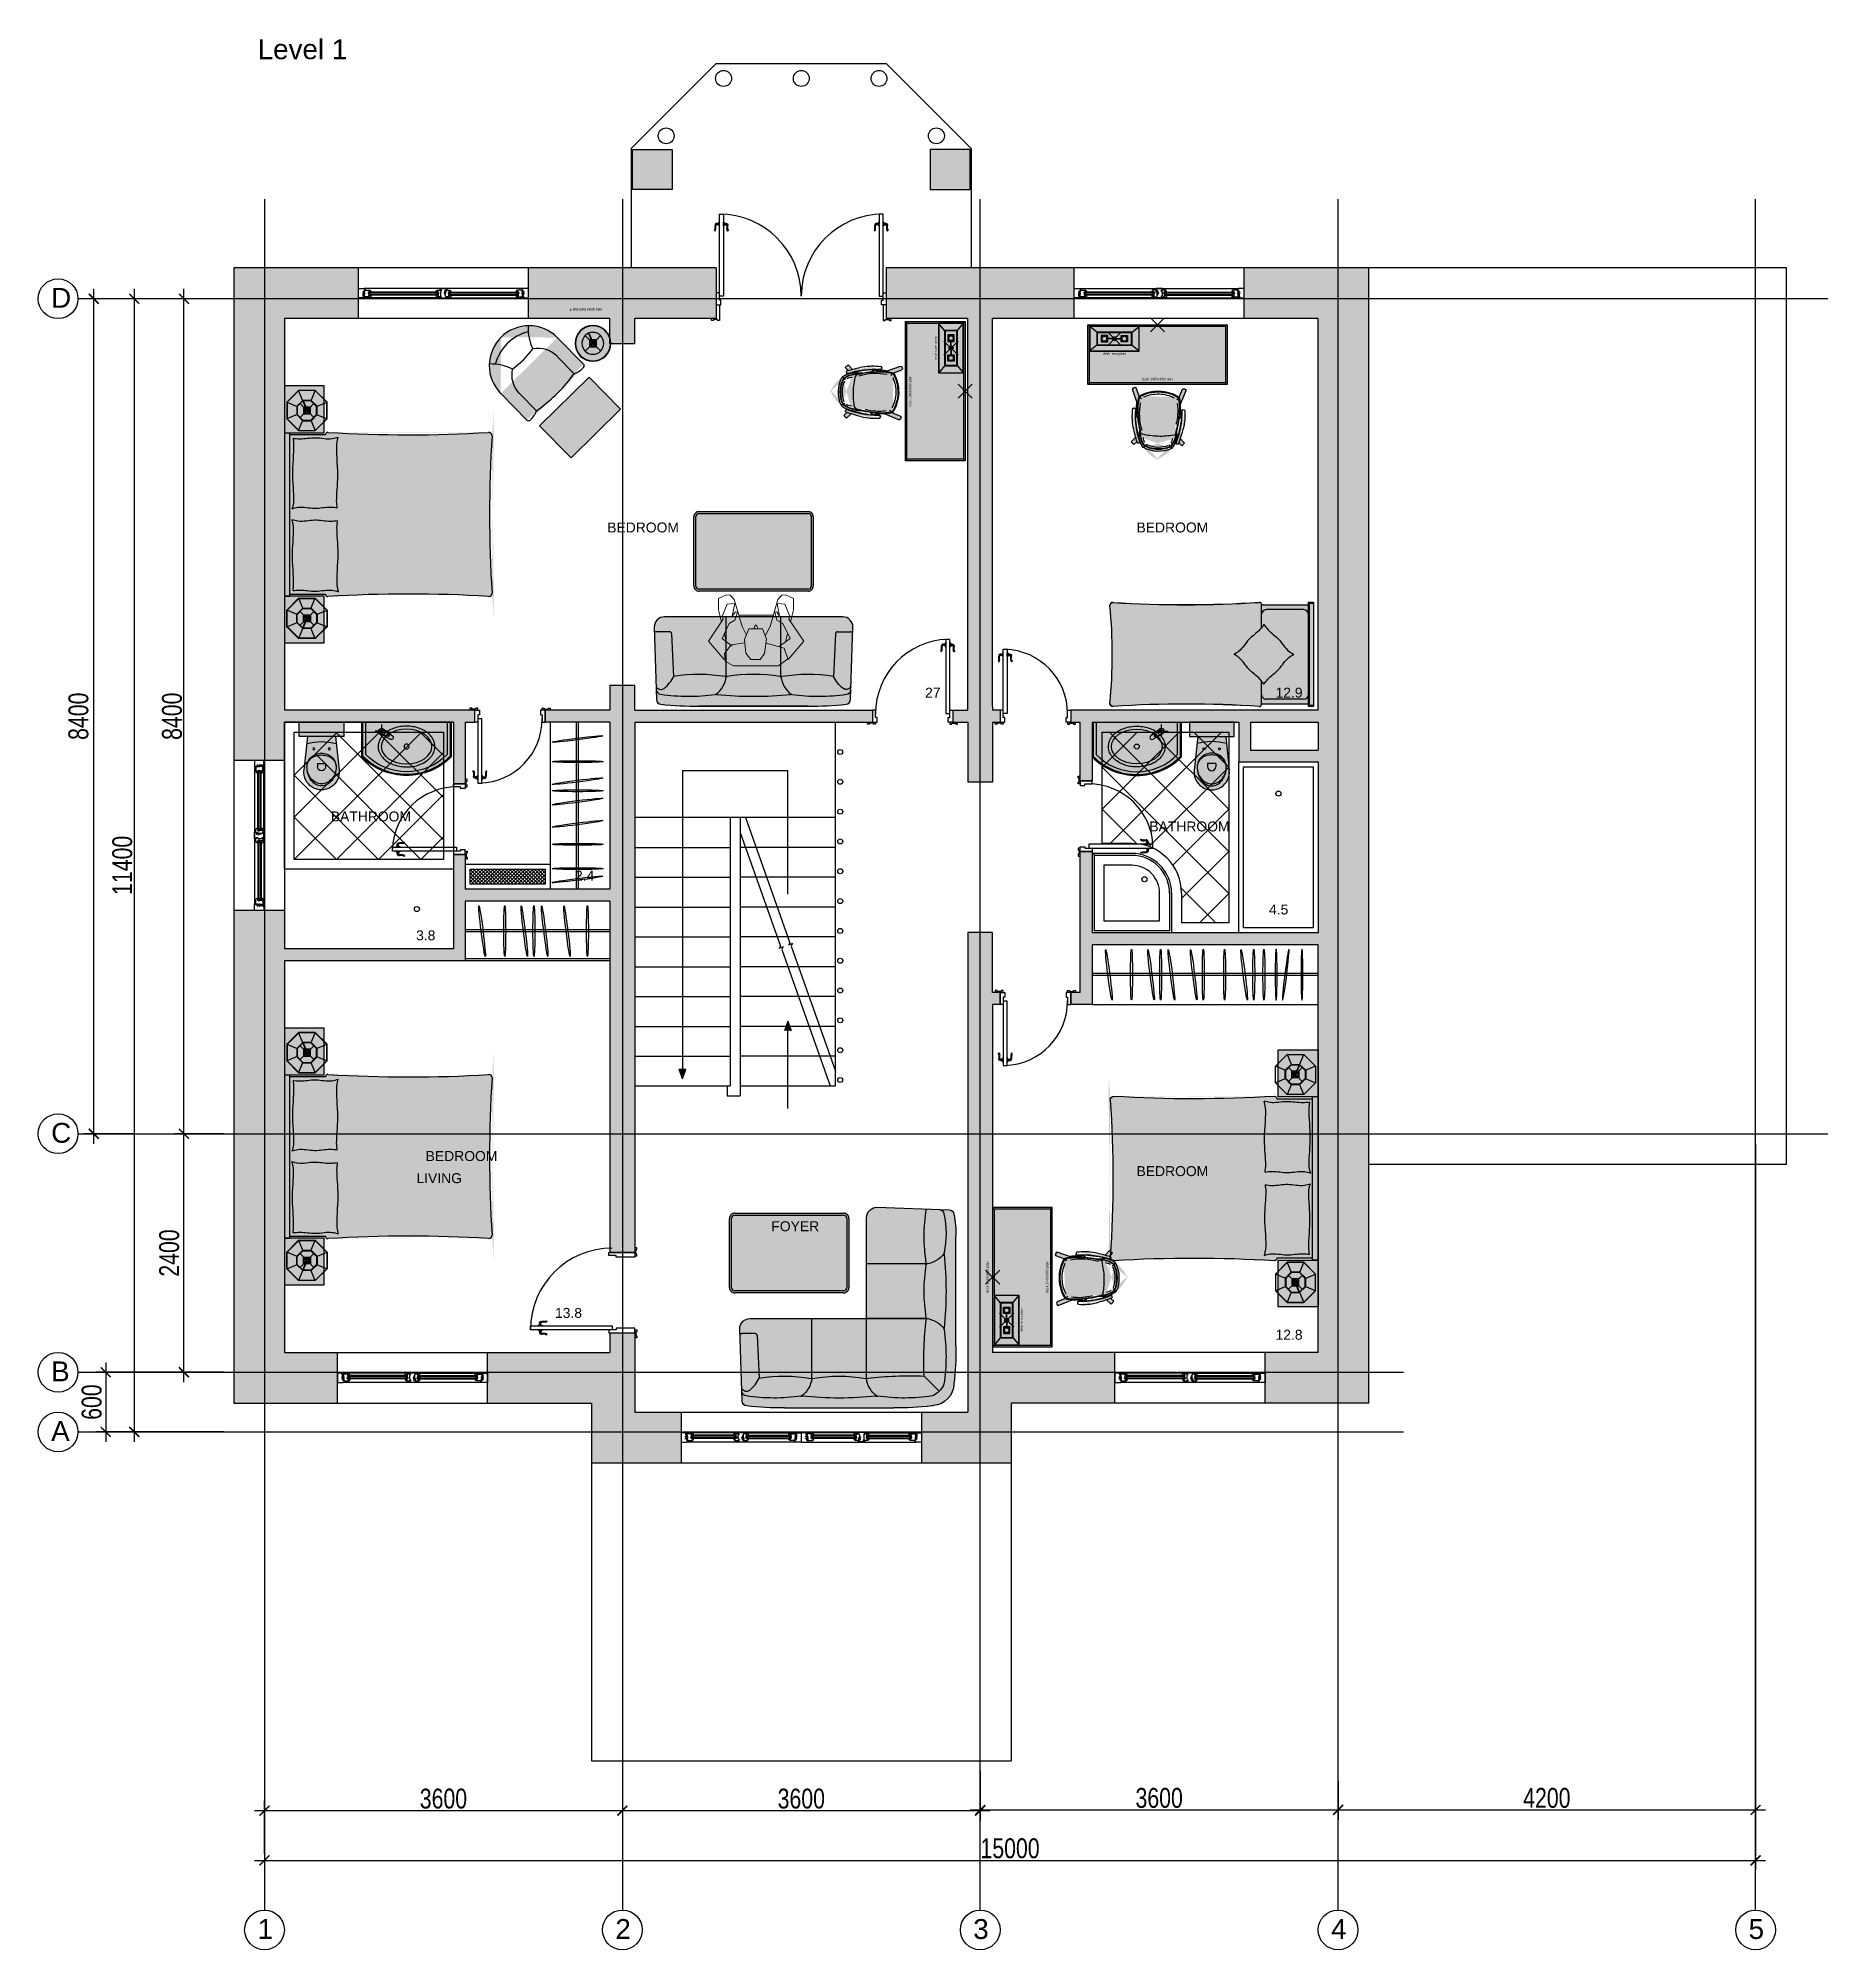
# Model space of a CAD drawing. Header units: millimetres. Extents: x 11159 to 50121, y 18346 to 37577.
# Drawn here: x 32119 to 50121, y 18346 to 37577 of the extents above; entities that cross this region are included whole.
import ezdxf
from ezdxf.enums import TextEntityAlignment as Align

# ---------------------------------------------------------------- set-up
doc = ezdxf.new("R2010")
doc.units = ezdxf.units.MM
for name, color, linetype in [('area', 1, 'Continuous'), ('axis', 40, 'Continuous'), ('df', 7, 'Continuous'), ('dim', 7, 'Continuous'), ('doors', 4, 'Continuous'), ('dwgmodels.com', 19, 'Continuous'), ('floor hatch', 252, 'Continuous'), ('furn1', 175, 'Continuous'), ('furnhatch', 254, 'Continuous'), ('furniture', 34, 'Continuous'), ('HATCH', 8, 'Continuous'), ('sanit', 7, 'Continuous'), ('stairs', 19, 'Continuous'), ('wall', 5, 'Continuous')]:
    doc.layers.add(name, color=color, linetype=linetype)
doc.styles.add('ayala furniture', font='tahoma.ttf', dxfattribs={"height": 25})
doc.styles.add('KOTE', font='romrust.shx', dxfattribs={"width": 0.8})
doc.styles.get("Standard").update_dxf_attribs({"font": 'arial.ttf'})
doc.dimstyles.new('ayala 50', dxfattribs={"dimscale": 50, "dimtxt": 2.5, "dimasz": 1, "dimexe": 1, "dimexo": 2, "dimgap": 1, "dimtad": 1, "dimdec": 0, "dimzin": 9, "dimdsep": 46, "dimtxsty": 'KOTE', "dimblk": 'ARCHTICK', "dimcen": 0, "dimdle": 1, "dimclrd": 4, "dimclre": 4, "dimclrt": 3, "dimadec": 0, "dimazin": 0, "dimtfac": 0.666667, "dimtdec": 0, "dimtix": 1, "dimtmove": 2, "dimatfit": 0, "dimfxl": 1, "dimtvp": 1, "dimtolj": 1, "dimarcsym": 0})

msp = doc.modelspace()

# ---------------------------------------------------------------- texts
at = {"color": 250, "linetype": 'Continuous', "true_color": 0x2b2b2b, "insert": (34326.4, 37566.4), "char_height": 200, "attachment_point": 1}
msp.add_mtext('Level 1', dxfattribs=at)
at = {"color": 3, "linetype": 'Continuous', "char_height": 100, "attachment_point": 1}
for s, insert in [('BEDROOM', (37842.5, 32705.1)), ('BEDROOM', (43167, 32705.1)), ('BATHROOM', (35061.9, 29797.9)), ('BATHROOM', (43296.1, 29697.2)), ('BEDROOM', (36016.1, 26381.5)), ('LIVING', (35923.3, 26159)), ('BEDROOM', (43167, 26229.8)), ('FOYER', (39493.6, 25675.3))]:
    msp.add_mtext(s, dxfattribs=dict(at, insert=insert))
at = {"layer": 'area', "color": 250, "linetype": 'Continuous', "char_height": 100, "attachment_point": 1}
for s, insert in [('27', (41040.6, 31043.6)), ('12.9', (44565.6, 31043.6)), ('2.4', (37518.5, 29202.1)), ('4.5', (44500.1, 28862.1)), ('3.8', (35920.1, 28602.1)), ('13.8', (37317.4, 24803.4)), ('12.8', (44565.6, 24583.6))]:
    msp.add_mtext(s, dxfattribs=dict(at, insert=insert))
at = {"layer": 'Defpoints', "color": 40, "style": 'ayala furniture'}
for s, rotation, p in [('desk lamp plan', 270, (41148.6, 34459.7)), ('desk 1400x600 plan', 90, (40892.1, 34025.7)), ('desk 1400x600 plan', 90, (41669.9, 25113.2)), ('desk 1400x600 plan', 90, (42269.9, 25113.2)), ('desk lamp plan', 90, (42013.4, 24679.2))]:
    msp.add_text(s, height=25, rotation=rotation, dxfattribs=at).set_placement(p, align=Align.MIDDLE)
for s, p in [('desk lamp plan', (42944.9, 34401.5)), ('desk 1400x600 plan', (43378.9, 34145))]:
    msp.add_text(s, height=25, dxfattribs=at).set_placement(p, align=Align.MIDDLE)
at = {"layer": 'dim', "color": 7}
for s, p in [('D', (32248.7, 34865.1)), ('C', (32248.7, 26465.1)), ('B', (32248.7, 24065.1)), ('А', (32248.7, 23465.1)), ('1', (34324.8, 18455.1)), ('2', (37924.8, 18455.1)), ('3', (41524.8, 18455.1)), ('4', (45124.8, 18455.1)), ('5', (49324.8, 18455.1))]:
    msp.add_text(s, height=200, dxfattribs=at).set_placement(p)

# ---------------------------------------------------------------- blocks, each defined once
blk = doc.blocks.new('_ArchTick')
at = {"color": 0, "linetype": 'ByBlock', "const_width": 0.15}
blk.add_lwpolyline([(-0.5, -0.5), (0.5, 0.5)], dxfattribs=at)
blk = doc.blocks.new('*D62')
at = {"layer": 'Defpoints', "color": 0, "transparency": 16777216}
for p in [(37995, 19746), (37995, 19746), (34395, 19212)]:
    blk.add_point(p, dxfattribs=at)
at = {"layer": 'dim', "color": 4, "lineweight": -2, "transparency": 16777216}
for p, q in [((34395, 19312), (34395, 19846)), ((34295, 19746), (38095, 19746))]:
    blk.add_line(p, q, dxfattribs=at)
at = {"layer": 'dim', "color": 4, "lineweight": -2, "transparency": 16777216, "xscale": 100, "yscale": 100, "zscale": 100, "rotation": 180}
blk.add_blockref('_ArchTick', (34395, 19746), dxfattribs=at)
at = {"layer": 'dim', "color": 4, "lineweight": -2, "transparency": 16777216, "xscale": 100, "yscale": 100, "zscale": 100}
blk.add_blockref('_ArchTick', (37995, 19746), dxfattribs=at)
at = {"layer": 'dim', "color": 3, "transparency": 16777216, "insert": (36195, 19866), "char_height": 200, "attachment_point": 5, "style": 'KOTE'}
blk.add_mtext('\\A1;3600', dxfattribs=at)
blk = doc.blocks.new('*D50')
at = {"layer": 'Defpoints', "color": 0, "transparency": 16777216}
for p in [(37995, 20246), (41595, 19960), (41595, 19746)]:
    blk.add_point(p, dxfattribs=at)
at = {"layer": 'dim', "color": 4, "lineweight": -2, "transparency": 16777216}
for p, q in [((37995, 20146), (37995, 19646)), ((41595, 19860), (41595, 19646)), ((37895, 19746), (41695, 19746))]:
    blk.add_line(p, q, dxfattribs=at)
at = {"layer": 'dim', "color": 4, "lineweight": -2, "transparency": 16777216, "xscale": 100, "yscale": 100, "zscale": 100, "rotation": 180}
blk.add_blockref('_ArchTick', (37995, 19746), dxfattribs=at)
at = {"layer": 'dim', "color": 4, "lineweight": -2, "transparency": 16777216, "xscale": 100, "yscale": 100, "zscale": 100}
blk.add_blockref('_ArchTick', (41595, 19746), dxfattribs=at)
at = {"layer": 'dim', "color": 3, "transparency": 16777216, "insert": (39795, 19866), "char_height": 200, "attachment_point": 5, "style": 'KOTE'}
blk.add_mtext('\\A1;3600', dxfattribs=at)
blk = doc.blocks.new('*D51')
at = {"layer": 'Defpoints', "color": 0, "transparency": 16777216}
for p in [(41595, 20246), (45195, 20144), (45195, 19753)]:
    blk.add_point(p, dxfattribs=at)
at = {"layer": 'dim', "color": 4, "lineweight": -2, "transparency": 16777216}
for p, q in [((41595, 20146), (41595, 19653)), ((45195, 20044), (45195, 19653)), ((41495, 19753), (45295, 19753))]:
    blk.add_line(p, q, dxfattribs=at)
at = {"layer": 'dim', "color": 4, "lineweight": -2, "transparency": 16777216, "xscale": 100, "yscale": 100, "zscale": 100, "rotation": 180}
blk.add_blockref('_ArchTick', (41595, 19753), dxfattribs=at)
at = {"layer": 'dim', "color": 4, "lineweight": -2, "transparency": 16777216, "xscale": 100, "yscale": 100, "zscale": 100}
blk.add_blockref('_ArchTick', (45195, 19753), dxfattribs=at)
at = {"layer": 'dim', "color": 3, "transparency": 16777216, "insert": (43395, 19873), "char_height": 200, "attachment_point": 5, "style": 'KOTE'}
blk.add_mtext('\\A1;3600', dxfattribs=at)
blk = doc.blocks.new('*D52')
at = {"layer": 'Defpoints', "color": 0, "transparency": 16777216}
for p in [(49395, 26556), (45195, 19753), (49395, 19753)]:
    blk.add_point(p, dxfattribs=at)
at = {"layer": 'dim', "color": 4, "lineweight": -2, "transparency": 16777216}
for p, q in [((49395, 26456), (49395, 19653)), ((45095, 19753), (49495, 19753))]:
    blk.add_line(p, q, dxfattribs=at)
at = {"layer": 'dim', "color": 4, "lineweight": -2, "transparency": 16777216, "xscale": 100, "yscale": 100, "zscale": 100, "rotation": 180}
blk.add_blockref('_ArchTick', (45195, 19753), dxfattribs=at)
at = {"layer": 'dim', "color": 4, "lineweight": -2, "transparency": 16777216, "xscale": 100, "yscale": 100, "zscale": 100}
blk.add_blockref('_ArchTick', (49395, 19753), dxfattribs=at)
at = {"layer": 'dim', "color": 3, "transparency": 16777216, "insert": (47295, 19873), "char_height": 200, "attachment_point": 5, "style": 'KOTE'}
blk.add_mtext('\\A1;4200', dxfattribs=at)
blk = doc.blocks.new('*D53')
at = {"layer": 'Defpoints', "color": 0, "transparency": 16777216}
for p in [(49395, 26556), (34395, 23556), (49395, 19246)]:
    blk.add_point(p, dxfattribs=at)
at = {"layer": 'dim', "color": 4, "lineweight": -2, "transparency": 16777216}
for p, q in [((49395, 26456), (49395, 19146)), ((34395, 23456), (34395, 19146)), ((34295, 19246), (49495, 19246))]:
    blk.add_line(p, q, dxfattribs=at)
at = {"layer": 'dim', "color": 4, "lineweight": -2, "transparency": 16777216, "xscale": 100, "yscale": 100, "zscale": 100, "rotation": 180}
blk.add_blockref('_ArchTick', (34395, 19246), dxfattribs=at)
at = {"layer": 'dim', "color": 4, "lineweight": -2, "transparency": 16777216, "xscale": 100, "yscale": 100, "zscale": 100}
blk.add_blockref('_ArchTick', (49395, 19246), dxfattribs=at)
at = {"layer": 'dim', "color": 3, "transparency": 16777216, "insert": (41895, 19366), "char_height": 200, "attachment_point": 5, "style": 'KOTE'}
blk.add_mtext('\\A1;15000', dxfattribs=at)
blk = doc.blocks.new('*D63')
at = {"layer": 'Defpoints', "color": 0, "transparency": 16777216}
for p in [(34085, 24156), (32798, 23556), (33298, 23556)]:
    blk.add_point(p, dxfattribs=at)
at = {"layer": 'dim', "color": 4, "lineweight": -2, "transparency": 16777216}
for p, q in [((32798, 24256), (32798, 23456)), ((33985, 24156), (32698, 24156)), ((33198, 23556), (32698, 23556))]:
    blk.add_line(p, q, dxfattribs=at)
at = {"layer": 'dim', "color": 4, "lineweight": -2, "transparency": 16777216, "xscale": 100, "yscale": 100, "zscale": 100}
for p, rotation in [((32798, 24156), 90), ((32798, 23556), 270)]:
    blk.add_blockref('_ArchTick', p, dxfattribs=dict(at, rotation=rotation))
at = {"layer": 'dim', "color": 3, "transparency": 16777216, "insert": (32657, 23856), "char_height": 200, "attachment_point": 5, "rotation": 90, "style": 'KOTE'}
blk.add_mtext('\\A1;600', dxfattribs=at)
blk = doc.blocks.new('mixer4ws(plan)')
for p, q in [((0, 28), (117, 20)), ((0, -28), (117, -20))]:
    blk.add_line(p, q)
for centre, radius, start, end in [((0, 0), 27.5, 45.2651, 314.7349), ((0, 0), 24.5, 55.034, 65.9105), ((15, 22), 2, 235.034, 267.8471), ((117, 0), 20, 270, 90), ((0, 0), 24.5, 294.0895, 304.966), ((15, -22), 2, 92.1529, 124.966)]:
    blk.add_arc(centre, radius, start, end)
blk.add_ellipse((0, 0), major_axis=(90.3, 0), ratio=0.221476, start_param=4.880525, end_param=7.685846)
blk.add_ellipse((70, 0), major_axis=(-10, 0), ratio=0.2)
blk = doc.blocks.new('fh')
h = blk.add_hatch(color=254)
edge = h.paths.add_edge_path()
edge.add_line((0, 450), (0, -450))
edge.add_line((0, -450), (-350, -450))
edge.add_arc((98, 0), 635, 134.8957, 225.1043, ccw=False)
edge.add_line((-350, 450), (0, 450))
blk.add_line((0, 450), (0, -450))
at = {"layer": 'sanit'}
for p, q in [((0, 450), (-350, 450)), ((0, 439), (-343, 439)), ((-350, -450), (0, -450)), ((-343, -439), (0, -439))]:
    blk.add_line(p, q, dxfattribs=at)
at = {"layer": 'sanit', "color": 30}
for p, q in [((0, 410), (-325, 410)), ((-325, -410), (0, -410))]:
    blk.add_line(p, q, dxfattribs=at)
at = {"layer": 'sanit', "color": 6, "ltscale": 7}
for p, q in [((-90, -185), (-90, -315)), ((-155, -250), (-25, -250))]:
    blk.add_line(p, q, dxfattribs=at)
at = {"layer": 'sanit'}
blk.add_circle((-245, 0), 25, dxfattribs=at)
at = {"layer": 'sanit', "ltscale": 7}
blk.add_circle((-90, -250), 12.7, dxfattribs=at)
at = {"layer": 'sanit'}
for centre, radius, start, end in [((98, 0), 635, 134.8957, 225.1043), ((91, 0), 618, 134.704, 225.296)]:
    blk.add_arc(centre, radius, start, end, dxfattribs=at)
at = {"layer": 'sanit', "color": 30}
blk.add_arc((73, 0), 571, 134.0934, 225.9066, dxfattribs=at)
at = {"layer": 'sanit'}
blk.add_ellipse((-245, 0), major_axis=(0, 255), ratio=0.686274, dxfattribs=at)
at = {"layer": 'sanit', "color": 30}
blk.add_open_spline([(-245, 285), (-252, 285), (-258, 285), (-274, 283), (-282, 281), (-300, 275), (-308, 272), (-324, 263), (-332, 259), (-347, 248), (-355, 242), (-369, 228), (-375, 221), (-394, 198), (-406, 179), (-423, 144), (-429, 127), (-440, 92), (-444, 73), (-449, 36), (-450, 17), (-450, -21), (-448, -40), (-443, -77), (-439, -95), (-428, -130), (-421, -147), (-406, -179), (-397, -193), (-377, -220), (-365, -232), (-345, -250), (-336, -256), (-317, -267), (-308, -272), (-288, -279), (-278, -282), (-259, -285), (-250, -285), (-233, -285), (-224, -284), (-207, -280), (-199, -278), (-182, -272), (-174, -268), (-159, -259), (-151, -254), (-137, -243), (-130, -237), (-111, -217), (-99, -202), (-79, -170), (-71, -152), (-57, -115), (-51, -96), (-43, -55), (-41, -34), (-40, 8), (-40, 29), (-46, 70), (-50, 90), (-61, 129), (-69, 147), (-86, 182), (-96, 198), (-116, 223), (-126, 233), (-145, 250), (-156, 258), (-175, 269), (-184, 273), (-202, 279), (-211, 281), (-229, 284), (-237, 285), (-245, 285)], degree=3, knots=[0, 0, 0, 0, 0.090265, 0.090265, 0.212741, 0.212741, 0.335218, 0.335218, 0.457694, 0.457694, 0.58017, 0.58017, 0.702646, 0.702646, 0.957357, 0.957357, 1.164021, 1.164021, 1.370685, 1.370685, 1.577349, 1.577349, 1.784013, 1.784013, 1.990677, 1.990677, 2.197341, 2.197341, 2.404005, 2.404005, 2.610669, 2.610669, 2.752866, 2.752866, 2.895063, 2.895063, 3.03726, 3.03726, 3.15647, 3.15647, 3.27568, 3.27568, 3.39489, 3.39489, 3.514101, 3.514101, 3.633311, 3.633311, 3.752521, 3.752521, 3.980335, 3.980335, 4.208149, 4.208149, 4.435963, 4.435963, 4.663777, 4.663777, 4.891592, 4.891592, 5.119406, 5.119406, 5.34722, 5.34722, 5.575034, 5.575034, 5.744169, 5.744169, 5.913304, 5.913304, 6.041828, 6.041828, 6.170353, 6.170353, 6.283185, 6.283185, 6.283185, 6.283185], dxfattribs=at)
at = {"layer": 'sanit', "rotation": 123.6017384872103}
blk.add_blockref('mixer4ws(plan)', (-90, -250), dxfattribs=at)
blk = doc.blocks.new('lavatory')
for p, q in [((-141, 0), (-177, 339)), ((-41, 270), (-41, 303)), ((-41, 270), (41, 270)), ((41, 270), (41, 303)), ((141, 0), (177, 339)), ((141, 0), (-141, 0))]:
    blk.add_line(p, q)
for centre in [(-78, 123), (78, 123)]:
    blk.add_circle(centre, 9.95)
for centre, radius, start, end in [((0, 358), 178, 354.0546, 185.9454), ((56, 320), 200, 142.9262, 162.6215), ((28, 313), 173, 139.5975, 160.5797), ((28, 313), 173, 139.5975, 160.5797), ((22, 346), 157, 118.732, 142.9262), ((11, 327), 151, 115.9502, 139.5975), ((11, 327), 151, 115.9502, 139.5975), ((0, 350), 125, 90, 115.9502), ((0, 350), 125, 90, 115.9502), ((0, 385), 112, 90, 118.732), ((0, 385), 112, 61.268, 90), ((0, 350), 125, 64.0498, 90), ((0, 350), 125, 64.0498, 90), ((-22, 346), 157, 37.0738, 61.268), ((-11, 327), 151, 40.4025, 64.0498), ((-11, 327), 151, 40.4025, 64.0498), ((-56, 320), 200, 17.3785, 37.0738), ((-28, 313), 173, 19.4203, 40.4025), ((-28, 313), 173, 19.4203, 40.4025), ((109, 303), 256, 162.6215, 180), ((55, 303), 202, 160.5797, 180), ((55, 303), 202, 160.5797, 180), ((-50, 303), 96.8, 180, 207.095), ((-17, 303), 129, 180, 203.8127), ((-17, 303), 129, 180, 203.8127), ((-26, 315), 124, 207.095, 231.0058), ((-9, 307), 138, 203.8127, 226.8146), ((-9, 307), 138, 203.8127, 226.8146), ((-10, 335), 149, 231.0058, 251.4609), ((-3, 313), 146, 226.8146, 248.7552), ((-3, 313), 146, 226.8146, 248.7552), ((0, 365), 180, 251.4609, 270), ((0, 303), 41.2, 0, 180), ((0, 365), 180, 270, 288.5391), ((10, 335), 149, 288.5391, 308.9942), ((3, 313), 146, 291.2448, 313.1854), ((3, 313), 146, 291.2448, 313.1854), ((26, 315), 124, 308.9942, 332.905), ((9, 307), 138, 313.1854, 336.1873), ((9, 307), 138, 313.1854, 336.1873), ((-109, 303), 256, 0, 17.3785), ((-55, 303), 202, 0, 19.4203), ((-55, 303), 202, 0, 19.4203), ((50, 303), 96.8, 332.905, 0), ((17, 303), 129, 336.1873, 0), ((17, 303), 129, 336.1873, 0), ((0, 615), 564, 254.7124, 285.2876), ((0, 322), 156, 248.7552, 270), ((0, 322), 156, 248.7552, 270), ((0, 322), 156, 270, 291.2448), ((0, 322), 156, 270, 291.2448)]:
    blk.add_arc(centre, radius, start, end)
blk = doc.blocks.new('t')
at = {"layer": 'furn1', "linetype": 'ByBlock'}
h = blk.add_hatch(color=254, dxfattribs=at)
h.paths.add_polyline_path([(-145, 141), (-484, 177, 1.109549), (-484, -177), (-145, -141)])
h.paths.add_polyline_path([(0, 225), (-145, 225), (-145, -225), (0, -225)])
at = {"layer": 'furniture'}
blk.add_lwpolyline([(-145, 225), (-145, -225), (0, -225), (0, 225), (-145, 225)], dxfattribs=at)
at = {"layer": 'furniture', "rotation": 90}
blk.add_blockref('lavatory', (-145, 0), dxfattribs=at)
blk = doc.blocks.new('Joint-K7335')
at = {"layer": 'df', "color": 7}
for points in [[(4, 11, -0.206505), (4, 12, -0.277528), (5, 12), (5, 12, 0.626267), (5, 11, 0.131441), (6, 12), (6, 18, 0.509109), (5, 18, -0.294424), (2, 18, 0.173488), (1, 19), (0, 19), (0, 2, 0.415334), (1, 1, 0.048115), (1, 1, 0.113375), (2, 1), (4, 3, 0.235966), (4, 3), (4, 3, 0.247659), (4, 3, 0.287937), (4, 3), (2, 2, -0.576722), (2, 3), (2, 3, -0.235966), (2, 3), (4, 5, 0.235966), (4, 5), (4, 6, 0.247659), (4, 6, 0.287937), (4, 6), (2, 5, -0.576722), (2, 5), (2, 6, -0.384094), (3, 7, -0.021813), (3, 7), (7, 7), (7, 8, 0.333043), (6, 8, -0.293245), (5, 9, 0.008528), (5, 9, 0.265517), (5, 9, 0.023748), (5, 10, -0.356149), (4, 11, -0.356149)], [(3, 11, 0.355005), (5, 9, -0.567624), (5, 9, -0.24708), (4, 9), (2, 9, -0.351704), (1, 10), (1, 13, -0.414214), (2, 13), (2, 13, 0.277073), (2, 13), (4, 17, -0.041112), (4, 17), (4, 18, -0.50666), (5, 18, -0.2771), (5, 17), (5, 13, 0.213422), (5, 13, -0.886227), (4, 13, 0.250571), (3, 11)]]:
    blk.add_lwpolyline(points, format="xyb", dxfattribs=at)
blk.add_lwpolyline([(2, 18, 0.632714), (1, 18), (1, 14, 0.78091), (2, 14), (3, 17, -0.117333), (3, 17, 1.218085), (3, 17, -0.285776), (3, 17, -0.145588)], format="xyb", close=True, dxfattribs=at)
blk = doc.blocks.new('door-handle')
at = {"color": 0}
for p, q in [((-32, 10), (-32, -10)), ((-30, 9), (-32, 9)), ((-30, 9), (-30, -9)), ((-19, 9), (-21, 9)), ((-21, 9), (-21, -9)), ((-19, 10), (-19, -10)), ((-9, 10), (-19, 10)), ((0, 25), (-9, 25)), ((-9, 25), (-9, -25)), ((0, -25), (0, 25)), ((-62, -93), (-61, -94)), ((-32, -10), (-40, -10)), ((-30, -9), (-32, -9)), ((-19, -9), (-21, -9)), ((-9, -10), (-19, -10)), ((-9, -25), (0, -25))]:
    blk.add_line(p, q, dxfattribs=at)
for centre, radius, start, end in [((-34, -15), 25, 84.355, 191.5747), ((-25, 16), 8.47, 237.8902, 302.1098), ((-39, -82), 25.1, 149.3294, 204.9726), ((-91, -62), 42.6, 313.5613, 358.1692), ((-243, -39), 185, 350.5395, 5.9914), ((-90, -63), 42.6, 313.5613, 358.1692), ((-40, -20), 9.55, 85.9769, 192.3257), ((-596, -62), 548, 359.693, 4.1861), ((-25, -16), 8.47, 57.8902, 122.1098)]:
    blk.add_arc(centre, radius, start, end, dxfattribs=at)
blk = doc.blocks.new('*D54')
at = {"layer": 'Defpoints', "color": 0, "transparency": 16777216}
for p in [(33585, 26556), (34085, 26556), (34085, 24156)]:
    blk.add_point(p, dxfattribs=at)
at = {"layer": 'dim', "color": 4, "lineweight": -2, "transparency": 16777216}
for p, q in [((33985, 26556), (33485, 26556)), ((33585, 24056), (33585, 26656)), ((33985, 24156), (33485, 24156))]:
    blk.add_line(p, q, dxfattribs=at)
at = {"layer": 'dim', "color": 4, "lineweight": -2, "transparency": 16777216, "xscale": 100, "yscale": 100, "zscale": 100}
for p, rotation in [((33585, 26556), 90), ((33585, 24156), 270)]:
    blk.add_blockref('_ArchTick', p, dxfattribs=dict(at, rotation=rotation))
at = {"layer": 'dim', "color": 3, "transparency": 16777216, "insert": (33437, 25356), "char_height": 200, "attachment_point": 5, "rotation": 90, "style": 'KOTE'}
blk.add_mtext('\\A1;2400', dxfattribs=at)
blk = doc.blocks.new('*D64')
at = {"layer": 'Defpoints', "color": 0, "transparency": 16777216}
for p in [(32677, 34956), (33245, 34956), (33177, 26556)]:
    blk.add_point(p, dxfattribs=at)
at = {"layer": 'dim', "color": 4, "lineweight": -2, "transparency": 16777216}
for p, q in [((32677, 26456), (32677, 35056)), ((33145, 34956), (32577, 34956)), ((33077, 26556), (32577, 26556))]:
    blk.add_line(p, q, dxfattribs=at)
at = {"layer": 'dim', "color": 4, "lineweight": -2, "transparency": 16777216, "xscale": 100, "yscale": 100, "zscale": 100}
for p, rotation in [((32677, 34956), 90), ((32677, 26556), 270)]:
    blk.add_blockref('_ArchTick', p, dxfattribs=dict(at, rotation=rotation))
at = {"layer": 'dim', "color": 3, "transparency": 16777216, "insert": (32524, 30756), "char_height": 200, "attachment_point": 5, "rotation": 90, "style": 'KOTE'}
blk.add_mtext('\\A1;8400', dxfattribs=at)
blk = doc.blocks.new('*D55')
at = {"layer": 'Defpoints', "color": 0, "transparency": 16777216}
for p in [(34085, 34956), (33085, 23556), (34085, 23556)]:
    blk.add_point(p, dxfattribs=at)
at = {"layer": 'dim', "color": 4, "lineweight": -2, "transparency": 16777216}
for p, q in [((33085, 35056), (33085, 23456)), ((33985, 34956), (32985, 34956)), ((33985, 23556), (32985, 23556))]:
    blk.add_line(p, q, dxfattribs=at)
at = {"layer": 'dim', "color": 4, "lineweight": -2, "transparency": 16777216, "xscale": 100, "yscale": 100, "zscale": 100}
for p, rotation in [((33085, 34956), 90), ((33085, 23556), 270)]:
    blk.add_blockref('_ArchTick', p, dxfattribs=dict(at, rotation=rotation))
at = {"layer": 'dim', "color": 3, "transparency": 16777216, "insert": (32965, 29256), "char_height": 200, "attachment_point": 5, "rotation": 90, "style": 'KOTE'}
blk.add_mtext('\\A1;11400', dxfattribs=at)
blk = doc.blocks.new('bed1')
at = {"layer": 'furnhatch'}
h = blk.add_hatch(color=254, dxfattribs=at)
edge = h.paths.add_edge_path()
edge.add_line((-50, 728), (-377, 728))
edge.add_ellipse((-397, 732), major_axis=(-20.2, 2.1), ratio=0.939967, start_angle=175.7986, end_angle=279.2235)
edge.add_ellipse((-1139, 11854), major_axis=(11638, 0), ratio=0.956, start_angle=266.4083, end_angle=273.6518, ccw=False)
edge.add_ellipse((-1870, 721), major_axis=(30, 0), ratio=0.956, start_angle=86.4083, end_angle=182.703)
edge.add_ellipse((-20808, 0), major_axis=(18932, 0), ratio=0.764766, start_angle=-2.8506, end_angle=2.8506, ccw=False)
edge.add_ellipse((-1870, -721), major_axis=(30, 0), ratio=0.956, start_angle=177.297, end_angle=273.5917)
edge.add_ellipse((-1139, -11854), major_axis=(-11638, 0), ratio=0.956, start_angle=266.3482, end_angle=273.5917, ccw=False)
edge.add_ellipse((-397, -732), major_axis=(20.2, 2.1), ratio=0.939967, start_angle=260.7765, end_angle=364.2014)
edge.add_line((-377, -728), (-50, -728))
edge.add_line((-50, -728), (-50, 728))
edge = h.paths.add_edge_path(flags=0)
edge.add_spline(control_points=[(-484, -58), (-463, -61), (-395, -70), (-274, -40), (-156, -74), (-88, -54), (-69, -49)], knot_values=[0, 0, 0, 0, 6.340048, 21.250308, 36.908042, 42.626898, 42.626898, 42.626898, 42.626898], degree=3, periodic=0)
edge.add_spline(control_points=[(-69, -49), (-75, -67), (-95, -135), (-61, -337), (-90, -609), (-81, -677), (-79, -698)], knot_values=[0, 0, 0, 0, 5.718856, 21.37659, 36.28685, 42.626898, 42.626898, 42.626898, 42.626898], degree=3, periodic=0)
edge.add_spline(control_points=[(-79, -698), (-99, -695), (-168, -686), (-288, -715), (-407, -681), (-475, -702), (-493, -707)], knot_values=[0, 0, 0, 0, 6.340048, 21.250308, 36.908042, 42.626898, 42.626898, 42.626898, 42.626898], degree=3, periodic=0)
edge.add_spline(control_points=[(-493, -707), (-488, -689), (-468, -620), (-502, -351), (-472, -147), (-481, -79), (-484, -58)], knot_values=[0, 0, 0, 0, 5.718856, 21.37659, 36.28685, 42.626898, 42.626898, 42.626898, 42.626898], degree=3, periodic=0)
edge = h.paths.add_edge_path(flags=0)
edge.add_spline(control_points=[(-484, 58), (-481, 78), (-472, 147), (-502, 351), (-468, 620), (-488, 689), (-493, 707)], knot_values=[0, 0, 0, 0, 6.340048, 21.250308, 36.908042, 42.626898, 42.626898, 42.626898, 42.626898], degree=3, periodic=0)
edge.add_spline(control_points=[(-493, 707), (-475, 701), (-407, 681), (-288, 715), (-168, 686), (-99, 695), (-79, 697)], knot_values=[0, 0, 0, 0, 5.718856, 21.37659, 36.28685, 42.626898, 42.626898, 42.626898, 42.626898], degree=3, periodic=0)
edge.add_spline(control_points=[(-79, 697), (-81, 677), (-90, 608), (-61, 337), (-95, 135), (-75, 67), (-69, 49)], knot_values=[0, 0, 0, 0, 6.340048, 21.250308, 36.908042, 42.626898, 42.626898, 42.626898, 42.626898], degree=3, periodic=0)
edge.add_spline(control_points=[(-69, 49), (-88, 54), (-156, 74), (-274, 40), (-395, 70), (-463, 61), (-484, 58)], knot_values=[0, 0, 0, 0, 5.718856, 21.37659, 36.28685, 42.626898, 42.626898, 42.626898, 42.626898], degree=3, periodic=0)
edge = h.paths.add_edge_path(flags=16)
edge.add_spline(control_points=[(-79, -698), (-81, -677), (-90, -609), (-61, -337), (-95, -135), (-75, -67), (-69, -49)], knot_values=[0, 0, 0, 0, 6.340048, 21.250308, 36.908042, 42.626898, 42.626898, 42.626898, 42.626898], degree=3, periodic=0)
edge.add_spline(control_points=[(-69, -49), (-88, -54), (-156, -74), (-274, -40), (-395, -70), (-463, -61), (-484, -58)], knot_values=[0, 0, 0, 0, 5.718856, 21.37659, 36.28685, 42.626898, 42.626898, 42.626898, 42.626898], degree=3, periodic=0)
edge.add_spline(control_points=[(-484, -58), (-481, -79), (-472, -147), (-502, -351), (-468, -620), (-488, -689), (-493, -707)], knot_values=[0, 0, 0, 0, 6.340048, 21.250308, 36.908042, 42.626898, 42.626898, 42.626898, 42.626898], degree=3, periodic=0)
edge.add_spline(control_points=[(-493, -707), (-475, -702), (-407, -681), (-288, -715), (-168, -686), (-99, -695), (-79, -698)], knot_values=[0, 0, 0, 0, 5.718856, 21.37659, 36.28685, 42.626898, 42.626898, 42.626898, 42.626898], degree=3, periodic=0)
edge = h.paths.add_edge_path(flags=16)
edge.add_spline(control_points=[(-69, 49), (-75, 67), (-95, 135), (-61, 337), (-90, 608), (-81, 677), (-79, 697)], knot_values=[0, 0, 0, 0, 5.718856, 21.37659, 36.28685, 42.626898, 42.626898, 42.626898, 42.626898], degree=3, periodic=0)
edge.add_spline(control_points=[(-79, 697), (-99, 695), (-168, 686), (-288, 715), (-407, 681), (-475, 701), (-493, 707)], knot_values=[0, 0, 0, 0, 6.340048, 21.250308, 36.908042, 42.626898, 42.626898, 42.626898, 42.626898], degree=3, periodic=0)
edge.add_spline(control_points=[(-493, 707), (-488, 689), (-468, 620), (-502, 351), (-472, 147), (-481, 78), (-484, 58)], knot_values=[0, 0, 0, 0, 5.718856, 21.37659, 36.28685, 42.626898, 42.626898, 42.626898, 42.626898], degree=3, periodic=0)
edge.add_spline(control_points=[(-484, 58), (-463, 61), (-395, 70), (-274, 40), (-156, 74), (-88, 54), (-69, 49)], knot_values=[0, 0, 0, 0, 6.340048, 21.250308, 36.908042, 42.626898, 42.626898, 42.626898, 42.626898], degree=3, periodic=0)
h.paths.add_polyline_path([(0, 747), (-50, 747), (-50, -747), (0, -747)])
at = {"layer": 'furniture'}
for p, q in [((-50, 728), (-377, 728)), ((0, 747), (-50, 747)), ((-50, 747), (-50, -747)), ((0, -747), (0, 747)), ((-377, -728), (-50, -728)), ((0, -747), (-50, -747))]:
    blk.add_line(p, q, dxfattribs=at)
for centre, major_axis, ratio, start_param, end_param in [((-1870, 721), (30, 0), 0.956, 1.508109, 3.188768), ((-20808, 0), (18932, 0), 0.764766, -0.049752, 0.049752), ((-1139, 11854), (11638, 0), 0.956, 4.649702, 4.776125), ((-397, 732), (-20.2, 2.1), 0.939967, 3.068264, 4.873369), ((-1870, -721), (30, 0), 0.956, 3.094417, 4.775076), ((-1139, -11854), (-11638, 0), 0.956, 4.648653, 4.775076), ((-397, -732), (20.2, 2.1), 0.939967, 4.551409, 6.356514)]:
    blk.add_ellipse(centre, major_axis=major_axis, ratio=ratio, start_param=start_param, end_param=end_param, dxfattribs=at)
for points in [[(-79, 697), (-99, 695), (-168, 686), (-288, 715), (-407, 681), (-475, 701), (-493, 707)], [(-484, 58), (-481, 78), (-472, 147), (-502, 351), (-468, 620), (-488, 689), (-493, 707)], [(-79, 697), (-81, 677), (-90, 608), (-61, 337), (-95, 135), (-75, 67), (-69, 49)], [(-484, 58), (-463, 61), (-395, 70), (-274, 40), (-156, 74), (-88, 54), (-69, 49)], [(-484, -58), (-481, -79), (-472, -147), (-502, -351), (-468, -620), (-488, -689), (-493, -707)], [(-484, -58), (-463, -61), (-395, -70), (-274, -40), (-156, -74), (-88, -54), (-69, -49)], [(-79, -698), (-81, -677), (-90, -609), (-61, -337), (-95, -135), (-75, -67), (-69, -49)], [(-79, -698), (-99, -695), (-168, -686), (-288, -715), (-407, -681), (-475, -702), (-493, -707)]]:
    blk.add_open_spline(points, degree=3, knots=[0, 0, 0, 0, 6.340048, 21.250308, 36.908042, 42.626898, 42.626898, 42.626898, 42.626898], dxfattribs=at)
blk = doc.blocks.new('lamp (pl)')
at = {"color": 0, "linetype": 'ByBlock'}
for p, q in [((-40, 97), (-84, 202)), ((84, 202), (40, 97)), ((-203, 84), (-98, 40)), ((-69, 69), (-21, 21)), ((-42, 96), (-10, 17)), ((-38, 97), (-5, 19)), ((21, 21), (69, 69)), ((97, 40), (202, 84)), ((-98, -40), (-203, -84)), ((-84, -203), (-40, -98)), ((-69, -69), (-21, -21)), ((21, -21), (69, -69)), ((40, -98), (84, -203)), ((97, -40), (202, -84))]:
    blk.add_line(p, q, dxfattribs=at)
for points in [[(-203, 84), (-203, -84), (-84, -203), (84, -203), (202, -84), (202, 84), (84, 202), (-84, 202)], [(-200, 83), (-200, -83), (-83, -200), (83, -200), (200, -83), (200, 83), (83, 200), (-83, 200)], [(-103, 42), (-103, -42), (-42, -103), (42, -103), (102, -42), (102, 42), (42, 102), (-42, 102)], [(-98, 40), (-98, -40), (-40, -98), (40, -98), (97, -40), (97, 40), (40, 97), (-40, 97)]]:
    blk.add_lwpolyline(points, close=True, dxfattribs=at)
blk.add_lwpolyline([(-17, 35), (-35, 35), (-35, -35), (35, -35), (35, 35), (-12, 35)], dxfattribs=at)
for radius in [20, 10, 7.5]:
    blk.add_circle((0, 0), radius, dxfattribs=at)
blk.add_arc((0, 0), 30, 117.2802, 107.7198, dxfattribs=at)
blk = doc.blocks.new('sofa 0 (pl)')
at = {"layer": 'furnhatch'}
blk.add_hatch(color=256, dxfattribs=at).paths.add_polyline_path([(976, -68), (1000, -786, -0.44561), (893, -900), (-893, -900, -0.44561), (-1000, -786), (-976, -68, -0.375487), (-932, -20, -0.026367), (-550, 0), (550, 0, -0.029374), (975, -25), (976, -68, -0.002014)])
at = {"color": 0, "linetype": 'ByBlock'}
for p, q in [((-550, 0), (550, 0)), ((-825, -730), (-805, -300)), ((-275, -297), (-275, -900)), ((275, -297), (275, -900)), ((825, -730), (805, -300)), ((-845, -750), (-978, -750)), ((845, -750), (978, -750))]:
    blk.add_line(p, q, dxfattribs=at)
for points in [[(-550, 0, 0.026367), (-932, -20, 0.375487), (-976, -68), (-1000, -797, 0.402311), (-897, -900), (897, -900)], [(-981, -201, -0.493591), (-900, -180, -0.122035), (-805, -300, 0.643813)], [(897, -900, 0.402311), (1000, -797), (976, -68, 0.375487), (932, -20, 0.026367), (550, 0)], [(981, -201, 0.493591), (900, -180, 0.122035), (805, -300, -0.643813)]]:
    blk.add_lwpolyline(points, format="xyb", dxfattribs=at)
for centre, radius, start, end in [((-930, -171), 50, 96.2706, 178.1326), ((-655, -1969), 1869, 81.7086, 98.6145), ((-378, -70), 50, 261.7086, 276.0729), ((-539, -333), 267, 7.7352, 53.127), ((0, -3625), 3525, 90, 96.0729), ((0, -3625), 3525, 83.9271, 90), ((539, -333), 267, 126.873, 172.2648), ((378, -70), 50, 263.9271, 278.2914), ((655, -1969), 1869, 81.3855, 98.2914), ((930, -171), 50, 1.8674, 83.7294), ((-550, 1316), 1636, 261.0308, 279.3894), ((-275, -347), 50, 80.6106, 99.3894), ((0, 1316), 1636, 260.6106, 279.3894), ((275, -347), 50, 80.6106, 99.3894), ((550, 1316), 1636, 260.6106, 278.9692), ((-978, -730), 20, 178.1326, 270), ((-845, -730), 20, 270, 0), ((845, -730), 20, 180, 270), ((978, -730), 20, 270, 1.8674)]:
    blk.add_arc(centre, radius, start, end, dxfattribs=at)
at = {"layer": 'dwgmodels.com'}
blk.add_lwpolyline([(550, 0), (-550, 0, 0.026367), (-932, -20, 0.375487), (-976, -68), (-1000, -797, 0.402311), (-897, -900), (897, -900, 0.402311), (1000, -797), (976, -68, 0.375487), (932, -20, 0.026367)], format="xyb", close=True, dxfattribs=at)
blk = doc.blocks.new('1w')
at = {"color": 0, "linetype": 'ByBlock'}
for p, q in [((-1175, 625), (-1175, 1725)), ((-878, 1450), (-275, 1450)), ((-878, 900), (-275, 900)), ((-275, 297), (-275, 900)), ((275, 297), (275, 900)), ((825, 730), (805, 300)), ((845, 750), (978, 750)), ((550, 0), (-550, 0))]:
    blk.add_line(p, q, dxfattribs=at)
at = {"color": 0}
blk.add_line((-1007, 168), (-854, 321), dxfattribs=at)
at = {"color": 0, "linetype": 'ByBlock'}
for points in [[(-275, 1916, 0.402311), (-378, 2019), (-1107, 1995, 0.375487), (-1155, 1950, 0.044559), (-1175, 1725)], [(550, 0, 0.026367), (932, 20, 0.375487), (976, 68), (1000, 797, 0.402311), (897, 900), (-897, 900)], [(-1175, 625, 0.026367), (-1155, 243, 3435973836800.542969)], [(981, 201, -0.493591), (900, 180, -0.122035), (805, 300, 0.643813)], [(-948, 25, 0.087055), (-932, 20, 0.026367), (-550, 0)]]:
    blk.add_lwpolyline(points, format="xyb", dxfattribs=at)
blk.add_lwpolyline([(-275, 900), (-275, 1916)], dxfattribs=at)
for centre, radius, start, end in [((-113, 1753), 962, 167.9808, 191.5677), ((-1004, 1948), 50, 91.8674, 173.7294), ((-2515, 1727), 1660, 350.6783, 9.4633), ((2450, 1175), 3525, 173.9271, 180), ((-1105, 1553), 50, 353.9271, 8.2914), ((-842, 1714), 267, 216.873, 262.2648), ((-828, 1450), 50, 170.6106, 189.3894), ((-2491, 1175), 1636, 350.6106, 9.3894), ((2450, 1175), 3525, 180, 186.0729), ((794, 520), 1869, 171.7086, 188.6145), ((-842, 636), 267, 97.7352, 143.127), ((-1105, 797), 50, 351.7086, 6.0729), ((-828, 900), 50, 170.6106, 189.3894), ((-4521, 458), 3670, 357.8601, 6.7853), ((845, 730), 20, 90, 180), ((978, 730), 20, 358.1326, 90), ((-854, 321), 216, 202.0937, 247.9063), ((-713, -3260), 3584, 83.1072, 92.2474), ((-539, 333), 267, 306.873, 352.2648), ((-275, 347), 50, 260.6106, 279.3894), ((0, -1316), 1636, 80.6106, 99.3894), ((275, 347), 50, 260.6106, 279.3894), ((539, 333), 267, 187.7352, 233.127), ((550, -1316), 1636, 81.0308, 99.3894), ((-655, 1969), 1869, 261.3855, 278.2914), ((-378, 70), 50, 83.9271, 98.2914), ((0, 3625), 3525, 263.9271, 270), ((0, 3625), 3525, 270, 276.0729), ((378, 70), 50, 81.7086, 96.0729), ((655, 1969), 1869, 261.7086, 278.6145), ((930, 171), 50, 276.2706, 358.1326)]:
    blk.add_arc(centre, radius, start, end, dxfattribs=at)
at = {"color": 0}
blk.add_arc((-932, 247), 223, 181.0175, 265.7905, dxfattribs=at)
blk = doc.blocks.new('desk1400 (pl)')
at = {"layer": 'furnhatch'}
blk.add_hatch(color=256, dxfattribs=at).paths.add_polyline_path([(-700, 0), (-700, -600), (700, -600), (700, 0)])
at = {"color": 0, "linetype": 'ByBlock'}
for p, q in [((-700, 0), (-684, -16)), ((684, -16), (700, 0)), ((-684, -584), (-700, -600)), ((684, -584), (700, -600))]:
    blk.add_line(p, q, dxfattribs=at)
for points in [[(-700, -600), (700, -600), (700, 0), (-700, 0)], [(-684, -584), (684, -584), (684, -16), (-684, -16)]]:
    blk.add_lwpolyline(points, close=True, dxfattribs=at)
at = {"layer": 'dwgmodels.com'}
blk.add_lwpolyline([(-700, -600), (700, -600), (700, 0), (-700, 0)], close=True, dxfattribs=at)
blk = doc.blocks.new('desk lamp (pl)')
at = {"layer": 'furnhatch'}
blk.add_hatch(color=256, dxfattribs=at).paths.add_polyline_path([(-250, -125), (250, -125), (250, 125), (-250, 125)])
at = {"color": 0}
for p, q in [((-178, 65), (-248, 122)), ((-20, 3), (-75, 3)), ((20, 3), (75, 3)), ((178, 65), (248, 122)), ((-178, -65), (-248, -123)), ((-20, -2), (-75, -2)), ((20, -2), (75, -2)), ((178, -65), (248, -123))]:
    blk.add_line(p, q, dxfattribs=at)
for points in [[(-250, -125), (250, -125), (250, 125), (-250, 125)], [(-248, -123), (248, -123), (248, 122), (-248, 122)], [(-178, -65), (178, -65), (178, 65), (-178, 65)], [(-172, -60), (172, -60), (172, 60), (-172, 60)], [(-75, 25), (-125, 25), (-125, -25), (-75, -25)], [(75, 25), (125, 25), (125, -25), (75, -25)]]:
    blk.add_lwpolyline(points, close=True, dxfattribs=at)
for points in [[(-67, 3), (-67, 32), (-132, 32), (-132, -32), (-67, -32), (-67, -2)], [(67, 3), (67, 32), (132, 32), (132, -32), (67, -32), (67, -2)]]:
    blk.add_lwpolyline(points, dxfattribs=at)
for centre in [(-100, 0), (100, 0)]:
    blk.add_circle(centre, 25, dxfattribs=at)
at = {"color": 0, "linetype": 'ByBlock'}
for radius in [20, 10, 7.5]:
    blk.add_circle((0, 0), radius, dxfattribs=at)
at = {"layer": 'dwgmodels.com'}
blk.add_lwpolyline([(-250, -125), (250, -125), (250, 125), (-250, 125)], close=True, dxfattribs=at)
blk = doc.blocks.new('chair(top)')
h = blk.add_hatch(color=254)
edge = h.paths.add_edge_path()
edge.add_line((-269, 218), (-269, 221))
edge.add_ellipse((-265, 241), major_axis=(-14.2, 14.2), ratio=1, start_angle=74.4457, end_angle=123.5697, ccw=False)
edge.add_ellipse((-269, 240), major_axis=(11.2, 11.2), ratio=1, start_angle=64.6262, end_angle=169.5418, ccw=False)
edge.add_ellipse((-200, -331), major_axis=(-417, 417), ratio=1, start_angle=304.4125, end_angle=322.2953, ccw=False)
edge.add_ellipse((-755, -2650), major_axis=(-2103, 2103), ratio=1, start_angle=300.1015, end_angle=302.1137, ccw=False)
edge.add_line((10, 224), (54, 271))
edge.add_line((54, 271), (83, 244))
edge.add_line((83, 244), (54, 212))
edge.add_ellipse((-755, -2650), major_axis=(-2103, 2103), ratio=1, start_angle=299.0562, end_angle=299.2284, ccw=False)
edge.add_ellipse((53, 196), major_axis=(-11.8, 11.8), ratio=1, start_angle=163.7727, end_angle=280.1949, ccw=False)
edge.add_ellipse((57, 218), major_axis=(26.1, 26.1), ratio=1, start_angle=207.1729, end_angle=231.1979, ccw=False)
edge.add_ellipse((-218, -675), major_axis=(635, 635), ratio=1, start_angle=27.8989, end_angle=28.9134)
edge.add_line((30, 188), (28, 185))
edge.add_ellipse((-548, -2001), major_axis=(587, 2184), ratio=0.319702, start_angle=353.4975, end_angle=360.8664, ccw=False)
edge.add_ellipse((-168, -5), major_axis=(-226, 226), ratio=1, start_angle=199.8923, end_angle=253.3135, ccw=False)
edge.add_ellipse((-660, 1967), major_axis=(-708, 2147), ratio=0.319702, start_angle=179.1336, end_angle=186.5025, ccw=False)
edge.add_line((38, -183), (41, -186))
edge.add_ellipse((-256, 662), major_axis=(635, 635), ratio=1, start_angle=244.2923, end_angle=245.3069)
edge.add_ellipse((69, -215), major_axis=(-26.1, 26.1), ratio=1, start_angle=312.0078, end_angle=336.0329, ccw=False)
edge.add_ellipse((64, -193), major_axis=(-11.8, 11.8), ratio=1, start_angle=173.0109, end_angle=289.433, ccw=False)
edge.add_ellipse((-902, 2604), major_axis=(-2103, 2103), ratio=1, start_angle=153.9773, end_angle=154.1495, ccw=False)
edge.add_line((66, -209), (97, -239))
edge.add_line((97, -239), (69, -268))
edge.add_line((69, -268), (23, -223))
edge.add_ellipse((-902, 2604), major_axis=(-2103, 2103), ratio=1, start_angle=151.092, end_angle=153.1042, ccw=False)
edge.add_ellipse((-218, 319), major_axis=(-417, 417), ratio=1, start_angle=130.9105, end_angle=148.7932, ccw=False)
edge.add_ellipse((-255, -254), major_axis=(11.2, 11.2), ratio=1, start_angle=103.664, end_angle=208.5796, ccw=False)
edge.add_ellipse((-251, -255), major_axis=(-14.2, 14.2), ratio=1, start_angle=-30.3639, end_angle=18.76, ccw=False)
edge.add_line((-256, -236), (-256, -221))
edge.add_ellipse((-296, 195), major_axis=(-296, 296), ratio=1, start_angle=132.2876, end_angle=140.3823, ccw=False)
edge.add_line((-316, -223), (-460, -282))
edge.add_ellipse((-454, -258), major_axis=(-17.6, 17.6), ratio=1, start_angle=14.0892, end_angle=120.8769, ccw=False)
edge.add_line((-475, -245), (-393, -212))
edge.add_ellipse((-65, -2), major_axis=(276, 276), ratio=1, start_angle=136.6029, end_angle=167.5457, ccw=False)
edge.add_ellipse((-65, -2), major_axis=(-276, 276), ratio=1, start_angle=15.6601, end_angle=46.6029, ccw=False)
edge.add_line((-405, 189), (-488, 219))
edge.add_ellipse((-468, 232), major_axis=(17.6, 17.6), ratio=1, start_angle=62.3289, end_angle=169.1165, ccw=False)
edge.add_line((-475, 256), (-346, 211))
edge.add_ellipse((-272, -201), major_axis=(-296, 296), ratio=1, start_angle=314.5508, end_angle=325.2258, ccw=False)
edge = h.paths.add_edge_path(flags=16)
edge.add_ellipse((-226, 210), major_axis=(-24.1, 24.1), ratio=1, start_angle=211.2676, end_angle=251.1054)
edge.add_ellipse((-239, -673), major_axis=(635, 635), ratio=1, start_angle=395.1526, end_angle=402.1833, ccw=False)
edge.add_ellipse((-218, -675), major_axis=(-635, 635), ratio=1, start_angle=301.8269, end_angle=306.4869, ccw=False)
edge.add_line((-14, 199), (-22, 190))
edge.add_ellipse((-548, -2001), major_axis=(587, 2184), ratio=0.319702, start_angle=4.8029, end_angle=5.1228)
edge.add_ellipse((-66, 426), major_axis=(-169, 169), ratio=1, start_angle=128.6892, end_angle=144.6894, ccw=False)
edge.add_ellipse((-279, -824), major_axis=(-728, 728), ratio=1, start_angle=-55.4289, end_angle=-49.8157)
edge = h.paths.add_edge_path(flags=16)
edge.add_ellipse((-42, -429), major_axis=(-169, 169), ratio=1, start_angle=308.5164, end_angle=324.5166, ccw=False)
edge.add_ellipse((-660, 1967), major_axis=(-708, 2147), ratio=0.319702, start_angle=174.8772, end_angle=175.1971)
edge.add_line((-11, -191), (-3, -200))
edge.add_ellipse((-256, 662), major_axis=(-635, 635), ratio=1, start_angle=146.7189, end_angle=151.3789, ccw=False)
edge.add_ellipse((-276, 658), major_axis=(-635, 635), ratio=1, start_angle=141.0224, end_angle=148.0532, ccw=False)
edge.add_ellipse((-213, -222), major_axis=(24.1, 24.1), ratio=1, start_angle=292.1004, end_angle=331.8765)
edge.add_ellipse((-328, 822), major_axis=(-739, 739), ratio=1, start_angle=143.0833, end_angle=148.6141)
at = {"color": 0}
for p, q in [((-405, 189), (-488, 219)), ((-328, 205), (-475, 256)), ((-268, 200), (-269, 221)), ((-22, 190), (-14, 199)), ((10, 224), (54, 271)), ((83, 244), (54, 271)), ((54, 212), (83, 244)), ((-75, 185), (-24, 176)), ((28, 185), (30, 188)), ((-65, -189), (-14, -177)), ((-11, -191), (-3, -200)), ((38, -183), (41, -186)), ((107, -127), (122, -140)), ((-393, -212), (-475, -245)), ((-316, -223), (-460, -282)), ((-257, -214), (-256, -236)), ((23, -223), (69, -268)), ((66, -209), (97, -239)), ((97, -239), (69, -268))]:
    blk.add_line(p, q, dxfattribs=at)
for centre, major_axis, ratio, start_param, end_param in [((-468, 232), (-17.6, 17.6), 1, -0.482952, 1.380844), ((-284, -212), (-296, 296), 1, -0.823386, -0.494011), ((-279, -219), (-296, 296), 1, -0.823386, -0.494011), ((-272, -201), (-296, 296), 1, -0.793244, -0.606923), ((-229, -413), (-423, 423), 1, -1.076512, -0.602035), ((-269, 240), (11.2, 11.2), 1, 1.127939, 3.754534), ((-265, 241), (14.5, 14.5), 1, 2.877054, 3.880504), ((-200, -331), (-417, 417), 1, -0.970184, -0.658071), ((-212, -632), (-607, 607), 1, -1.109562, -0.715775), ((-206, 79), (-96.2, 96.2), 1, -0.631582, -0.306503), ((-257, 185), (26.7, 26.7), 1, 0.838348, 0.99622), ((-226, 757), (-379, 379), 1, 2.282435, 2.350301), ((-265, 222), (0.224, 0.224), 1, 1.869144, 3.536356), ((-219, 635), (295, 295), 1, 3.815218, 3.902832), ((-263, -765), (-682, 682), 1, -1.033988, -0.785615), ((-247, -71), (-208, 208), 1, -0.794489, -0.741481), ((-205, -227), (-319, 319), 1, -0.807668, -0.699259), ((-229, 181), (-28, 28), 1, -1.350671, -0.793924), ((-229, 213), (-3.69, 3.69), 1, -1.302836, -0.766824), ((-228, 215), (-1.72, 1.72), 1, 3.023895, 4.836821), ((-224, 187), (-22, 22), 1, 4.243185, 4.971127), ((-226, 210), (-24.1, 24.1), 1, 3.538484, 4.382616), ((-239, -673), (635, 635), 1, 0.613528, 0.736238), ((-279, -824), (-728, 728), 1, -0.984253, -0.869679), ((-755, -2650), (2103, 2103), 1, 0.507127, 0.56049), ((-218, -675), (-635, 635), 1, -1.084869, -0.93398), ((53, 196), (-11.8, 11.8), 1, 2.858374, 4.890323), ((-65, -2), (-276, 276), 1, 0.27332, 0.813374), ((-65, -2), (-270, 270), 1, 0.28278, 0.813374), ((-70, -2), (-252, 252), 1, 0.372991, 0.813374), ((-411, 145), (-27.5, 27.5), 1, 4.438289, 5.206778), ((-66, 426), (-169, 169), 1, 2.24605, 2.525306), ((-19, 32), (-103, 103), 1, -1.043338, -0.677771), ((-12, 168), (10.4, 10.4), 1, 1.80184, 3.186732), ((-548, -2001), (587, 2184), 0.319702, -0.11349, 0.089409), ((-26, 43), (-93.6, 93.6), 1, -1.108818, -0.801943), ((-651, -9), (460, 460), 1, 5.511994, 5.756436), ((3, 23), (88.1, 88.1), 1, 0.29165, 0.716974), ((-37, -39), (-152, 152), 1, -1.465989, -1.033871), ((-22, -8), (131, 131), 1, 0.071037, 0.570695), ((57, 218), (-26.1, 26.1), 1, 2.069394, 2.464369), ((79, 153), (22.1, 22.1), 1, 3.910415, 4.562668), ((-153, -4), (187, 187), 1, 5.525763, 5.940487), ((-153, -4), (187, 187), 1, 5.111038, 5.525763), ((-187, -5), (-222, 222), 1, 3.952805, 4.362277), ((127, 121), (20.7, 20.7), 1, 1.244159, 1.942154), ((-176, -4), (-218, 218), 1, 3.952789, 4.387585), ((-187, -6), (222, 222), 1, 5.118452, 5.527924), ((-176, -6), (-218, 218), 1, 3.522348, 3.957144), ((-168, -5), (-226, 226), 1, 3.488778, 4.421154), ((-65, -2), (-276, 276), 1, 0.813374, 1.353428), ((-65, -2), (-270, 270), 1, 0.813374, 1.343968), ((-70, -2), (-252, 252), 1, 0.813374, 1.253756), ((-402, -168), (27.5, 27.5), 1, 4.273951, 5.04244), ((-256, 306), (-357, 357), 1, 2.21239, 2.633479), ((-247, 619), (-607, 607), 1, 2.342523, 2.73631), ((-306, 749), (-682, 682), 1, 2.412362, 2.660736), ((-325, 807), (-728, 728), 1, 2.496426, 2.611), ((-42, -429), (-169, 169), 1, -0.898559, -0.619303), ((-256, 662), (635, 635), 1, 4.131524, 4.282413), ((-18, -33), (-103, 103), 1, 2.304518, 2.670086), ((-2, -168), (-10.4, 10.4), 1, 0.010812, 1.395703), ((-24, -45), (93.6, 93.6), 1, 3.999486, 4.306361), ((-650, -27), (-460, 460), 1, 3.724293, 3.968735), ((5, -22), (-88.1, 88.1), 1, 2.480569, 2.905894), ((-39, 37), (152, 152), 1, 4.231415, 4.663533), ((-22, 7), (-131, 131), 1, 2.626849, 3.126506), ((69, -215), (-26.1, 26.1), 1, -0.837622, -0.442647), ((64, -193), (11.8, 11.8), 1, 4.590406, 6.622355), ((88, -148), (22.1, 22.1), 1, 0.205672, 0.857925), ((-454, -258), (-17.6, 17.6), 1, 0.245903, 2.109699), ((-296, 195), (-296, 296), 1, 2.120759, 2.450133), ((-291, 203), (-296, 296), 1, 2.120759, 2.450133), ((-255, -254), (11.2, 11.2), 1, 1.013806, 3.640401), ((-251, -255), (-14.5, 14.5), 1, -0.68296, 0.32049), ((-218, 319), (-417, 417), 1, 2.284818, 2.596932), ((-201, -90), (96.2, 96.2), 1, 3.504046, 3.829125), ((-183, -646), (-295, 295), 1, -0.705288, -0.617674), ((-252, -237), (0.224, 0.224), 1, 1.231984, 2.899196), ((-247, -200), (-26.7, 26.7), 1, 2.201324, 2.359196), ((-183, -768), (-379, 379), 1, -0.723553, -0.655687), ((-250, 57), (-208, 208), 1, 2.368228, 2.421237), ((-217, 215), (-319, 319), 1, 2.326006, 2.434415), ((-217, -225), (3.69, 3.69), 1, 3.964367, 4.50038), ((-219, -193), (28, 28), 1, 3.991468, 4.548214), ((-215, -228), (1.72, 1.72), 1, 4.643908, 6.456834), ((-213, -200), (22, 22), 1, 4.509602, 5.237544), ((-213, -222), (24.1, 24.1), 1, 5.098113, 5.942245), ((-276, 658), (635, 635), 1, 4.032102, 4.154812), ((-902, 2604), (-2103, 2103), 1, 2.637054, 2.690417)]:
    blk.add_ellipse(centre, major_axis=major_axis, ratio=ratio, start_param=start_param, end_param=end_param, dxfattribs=at)
at = {"color": 0, "extrusion": (0, 0, -1)}
blk.add_ellipse((-660, 1967), major_axis=(-708, 2147), ratio=0.319702, start_param=3.028102, end_param=3.231002, dxfattribs=at)
blk = doc.blocks.new('*D48')
at = {"layer": 'Defpoints', "color": 0, "transparency": 16777216}
for p in [(33585, 34956), (34085, 34956), (34085, 26556)]:
    blk.add_point(p, dxfattribs=at)
at = {"layer": 'dim', "color": 4, "lineweight": -2, "transparency": 16777216}
for p, q in [((33585, 26456), (33585, 35056)), ((33985, 34956), (33485, 34956)), ((33985, 26556), (33485, 26556))]:
    blk.add_line(p, q, dxfattribs=at)
at = {"layer": 'dim', "color": 4, "lineweight": -2, "transparency": 16777216, "xscale": 100, "yscale": 100, "zscale": 100}
for p, rotation in [((33585, 34956), 90), ((33585, 26556), 270)]:
    blk.add_blockref('_ArchTick', p, dxfattribs=dict(at, rotation=rotation))
at = {"layer": 'dim', "color": 3, "transparency": 16777216, "insert": (33465, 30756), "char_height": 200, "attachment_point": 5, "rotation": 90, "style": 'KOTE'}
blk.add_mtext('\\A1;8400', dxfattribs=at)
blk = doc.blocks.new('armchaer')
h = blk.add_hatch(color=254)
edge = h.paths.add_edge_path()
edge.add_ellipse((-296, -269), major_axis=(-270, -295), ratio=1, start_angle=89.9901, end_angle=179.9901, ccw=False)
edge.add_line((-1, -539), (-256, -817))
edge.add_ellipse((-272, -802), major_axis=(-15.7, -15.7), ratio=1, start_angle=2.4925, end_angle=92.4925, ccw=False)
edge.add_ellipse((-120, -623), major_axis=(-182, -182), ratio=1, start_angle=338.9858, end_angle=364.4404, ccw=False)
edge.add_ellipse((396, 460), major_axis=(-993, -993), ratio=1, start_angle=2.4925, end_angle=12.6968, ccw=False)
edge.add_line((-553, -576), (-566, -564))
edge.add_line((-566, -564), (-580, -552))
edge.add_ellipse((370, 484), major_axis=(-993, -993), ratio=1, start_angle=352.2882, end_angle=362.4925, ccw=False)
edge.add_ellipse((-664, -125), major_axis=(-182, -182), ratio=1, start_angle=0.5446, end_angle=25.9993, ccw=False)
edge.add_ellipse((-829, -291), major_axis=(-15.7, -15.7), ratio=1, start_angle=272.4925, end_angle=362.4925, ccw=False)
edge.add_line((-846, -276), (-591, 1))
edge.add_ellipse((-296, -269), major_axis=(-270, -295), ratio=1, start_angle=179.9957, end_angle=269.9957, ccw=False)
at = {"color": 34}
for p, q in [((-591, 1), (-846, -276)), ((-583, -187), (-748, -367)), ((-580, -552), (-566, -564)), ((-566, -564), (-553, -576)), ((-355, -728), (-190, -547)), ((-256, -817), (-1, -539))]:
    blk.add_line(p, q, dxfattribs=at)
for centre, major_axis, start_param, end_param in [((-296, -269), (-270, -295), 3.141517, 4.712314), ((-793, 92), (-349, -349), 1.946757, 2.421932), ((-391, -372), (-305, -332), 2.594611, 3.688508), ((-296, -269), (-270, -295), 1.570623, 3.14142), ((-386, -367), (-189, -189), 3.755141, 4.755892), ((386, 475), (-657, -657), 6.171219, 6.482157), ((-829, -291), (-15.7, -15.7), 4.755892, 6.326688), ((-664, -125), (-182, -182), 0.009506, 0.453773), ((370, 484), (-993, -993), 6.148589, 6.326688), ((-386, -367), (-189, -189), 1.614299, 2.61505), ((107, -733), (-349, -349), 3.948258, 4.423434), ((396, 460), (-993, -993), 0.043503, 0.221602), ((-120, -623), (-182, -182), 5.916418, 6.360685), ((-272, -802), (-15.7, -15.7), 0.043503, 1.614299)]:
    blk.add_ellipse(centre, major_axis=major_axis, ratio=1, start_param=start_param, end_param=end_param, dxfattribs=at)
blk = doc.blocks.new('F standard lamp plan')
at = {"layer": 'furnhatch', "linetype": 'ByBlock'}
h = blk.add_hatch(color=256, dxfattribs=at)
edge = h.paths.add_edge_path()
edge.add_arc((0, 0), 18, 0, 360)
at = {"color": 0, "linetype": 'ByBlock', "lineweight": -2}
for p, q in [((-7.8, 7.8), (-3.5, 3.5)), ((-3.5, -3.5), (-3.5, 3.5)), ((-3.5, 3.5), (3.5, 3.5)), ((3.5, 3.5), (7.6, 7.6)), ((3.5, 3.5), (3.5, -3.5)), ((-3.5, -3.5), (-7.8, -7.8)), ((-4.4, -10.1), (-1, -1.7)), ((-4, -10.3), (-0.5, -1.9)), ((-1.7, -3.5), (-3.5, -3.5)), ((3.5, -3.5), (-1.2, -3.5)), ((3.5, -3.5), (7.7, -7.8))]:
    blk.add_line(p, q, dxfattribs=at)
for radius in [18, 17.6, 11]:
    blk.add_circle((0, 0), radius, dxfattribs=at)
at = {"color": 0, "linetype": 'ByBlock', "lineweight": -2, "extrusion": (0, 0, -1)}
for major_axis, start_param, end_param in [((-2.12, 2.12), 4.40312, 10.517647), ((1.41, 1.41), 0.785398, 7.068583), ((-0.707, 0.707), 2.356194490191073, 8.639379797370658), ((-0.53, 0.53), 2.35619449019121, 8.639379797370797)]:
    blk.add_ellipse((0, 0), major_axis=major_axis, ratio=1, start_param=start_param, end_param=end_param, dxfattribs=at)
at = {"layer": 'Defpoints', "color": 5}
blk.add_text('F standard lamp plan', height=2.5, dxfattribs=at).set_placement((-23.3, -35.2))
blk = doc.blocks.new('s-bed (pl)')
at = {"layer": 'furnhatch'}
h = blk.add_hatch(color=256, dxfattribs=at)
edge = h.paths.add_edge_path()
edge.add_line((-504, -525), (-500, -525))
edge.add_line((-500, -525), (-500, -50))
edge.add_line((-500, -50), (-525, -50))
edge.add_line((-525, -50), (-525, 0))
edge.add_line((-525, 0), (525, 0))
edge.add_line((525, 0), (525, -50))
edge.add_line((525, -50), (500, -50))
edge.add_line((500, -50), (500, -525))
edge.add_line((500, -525), (504, -525))
edge.add_arc((504, -545), 20, -3.6518, 90, ccw=False)
edge.add_arc((12138, -1287), 11638, 176.3482, 183.5917)
edge.add_arc((493, -2018), 30, -92.703, 3.5917, ccw=False)
edge.add_arc((0, -7200), 5175, 84.5504, 95.4496)
edge.add_arc((-493, -2018), 30, 176.4083, 272.703, ccw=False)
edge.add_arc((-12137, -1288), 11638, 356.4083, 363.6518)
edge.add_arc((-504, -545), 20, 90, 183.6518, ccw=False)
at = {"color": 0, "linetype": 'ByBlock'}
for p, q in [((-450, -100), (-450, -475)), ((450, -100), (450, -475)), ((-267, -525), (-504, -525)), ((504, -525), (267, -525))]:
    blk.add_line(p, q, dxfattribs=at)
for points in [[(525, -50), (-525, -50), (-525, 0), (525, 0)], [(515, -40), (-515, -40), (-515, 0), (515, 0)]]:
    blk.add_lwpolyline(points, close=True, dxfattribs=at)
blk.add_lwpolyline([(-500, -525), (-500, -50), (500, -50), (500, -525)], dxfattribs=at)
for centre, radius, start, end in [((-400, -100), 50, 90, 180), ((400, -100), 50, 0, 90), ((-504, -545), 20, 90, 183.6518), ((-12137, -1288), 11638, 356.4083, 3.6518), ((-400, -475), 50, 180, 270), ((400, -475), 50, 270, 0), ((12138, -1288), 11638, 176.3482, 183.5917), ((504, -545), 20, 356.3482, 90), ((-493, -2018), 30, 176.4083, 272.703), ((0, -7200), 5175, 84.5504, 95.4496), ((493, -2018), 30, 267.297, 3.5917)]:
    blk.add_arc(centre, radius, start, end, dxfattribs=at)
for points in [[(-300, -500), (-250, -460), (-150, -350), (-31, -248), (0, -200)], [(300, -500), (250, -460), (150, -350), (31, -248), (0, -200)], [(-300, -500), (-250, -539), (-150, -650), (-31, -751), (0, -799)], [(300, -500), (250, -539), (150, -650), (31, -751), (0, -799)]]:
    blk.add_spline(points, degree=3, dxfattribs=at)
at = {"layer": 'dwgmodels.com'}
blk.add_lwpolyline([(-504, -525), (-500, -525), (-500, -50), (-525, -50), (-525, 0), (525, 0), (525, -50), (500, -50), (500, -525), (504, -525, -0.433007), (524, -546, 0.031616), (523, -2017, -0.44677), (491, -2048, 0.047592), (-491, -2048, -0.44677), (-523, -2017, 0.031616), (-524, -546, -0.433007), (-504, -525), (-500, -525)], format="xyb", dxfattribs=at)
blk = doc.blocks.new('piple 1 top')
at = {"color": 0, "lineweight": 0}
for points in [[(0.78, 4), (3.08, 5.98), (5.84, 4.14), (6.24, 4.27), (7.74, 3.63), (7.82, 2.64), (6.24, 2.98), (6.8, 2.58), (6.75, 2.34), (5.73, 2.64), (5.33, 3.36), (3.43, 4.27), (2.46, 2.98)], [(2.89, 1.38), (2.62, 3.12), (1.53, 3.95), (0.56, 3.87), (0, 2.82), (0, -2.82), (0.88, -4), (2.22, -3.55), (2.84, -1.27)], [(2.97, 3.71), (4.04, 3.98)], [(5.51, 4.32), (7.04, 4.73), (8.46, 4.7), (8.94, 3.71), (8.89, 3.23), (8.35, 2.72), (4.93, 1.75), (3.86, 1.19)], [(0.8, -0.52), (0.8, 0.63), (1.58, 1.27), (3.32, 1.46), (4.63, 0.9), (4.63, -0.82), (3.35, -1.33), (1.53, -1.08), (0.8, -0.52), (0.8, -0.52)], [(4.63, 0.28), (5.09, 0.09), (5.09, -0.07), (4.63, -0.25)], [(6.37, 2.16), (6.37, -2.18)], [(0.8, -4.03), (3.08, -6.01), (5.84, -4.14), (6.24, -4.27), (7.74, -3.63), (7.82, -2.66), (6.24, -2.98), (6.8, -2.61), (6.75, -2.37), (5.73, -2.64), (5.33, -3.39), (3.43, -4.3), (2.46, -2.98)], [(5.51, -4.35), (7.04, -4.73), (8.46, -4.7), (8.94, -3.73), (8.89, -3.25), (8.35, -2.74), (4.93, -1.78), (3.86, -1.22)], [(3.03, -3.71), (4.04, -3.98)]]:
    blk.add_lwpolyline(points, dxfattribs=at)

# ---------------------------------------------------------------- dimensions: what is measured, and where the dimension line sits
at = {"layer": 'dim'}
for base, p1, p2, picture, middle in [((32677.1, 34956.4), (33177.1, 26556.4), (33244.9, 34956.4), '*D64', (32524.1, 30756.4)), ((33584.9, 26556.4), (34084.9, 24156.4), (34084.9, 26556.4), '*D54', (33436.5, 25356.4)), ((32798.5, 23556.4), (34084.9, 24156.4), (33298.5, 23556.4), '*D63', (32657.1, 23856.4))]:
    dim = msp.add_linear_dim(base=base, p1=p1, p2=p2, angle=90, dimstyle='ayala 50', override={"dimscale": 1, "dimtxt": 200, "dimasz": 100, "dimexe": 100, "dimexo": 100, "dimgap": 20, "dimdle": 100}, dxfattribs=at)
    dim.commit()
    dim.dimension.update_dxf_attribs({"geometry": picture, "text_midpoint": middle, "dimtype": 160})
for base, p1, p2, picture, middle in [((33084.9, 23556.4), (34084.9, 34956.4), (34084.9, 23556.4), '*D55', (32964.9, 29256.4)), ((33584.9, 34956.4), (34084.9, 26556.4), (34084.9, 34956.4), '*D48', (33464.9, 30756.4))]:
    dim = msp.add_linear_dim(base=base, p1=p1, p2=p2, angle=90, dimstyle='ayala 50', override={"dimscale": 1, "dimtxt": 200, "dimasz": 100, "dimexe": 100, "dimexo": 100, "dimgap": 20, "dimdle": 100}, dxfattribs=at)
    dim.commit()
    dim.dimension.update_dxf_attribs({"geometry": picture, "text_midpoint": middle})
for base, p1, p2, picture, middle in [((49394.9, 19246.4), (34394.9, 23556.4), (49394.9, 26556.4), '*D53', (41894.9, 19366.4)), ((49394.9, 19753.4), (45194.9, 19753.4), (49394.9, 26556.4), '*D52', (47294.9, 19873.4)), ((41594.9, 19746.4), (37994.9, 20246.4), (41594.9, 19960.4), '*D50', (39794.9, 19866.4)), ((45194.9, 19753.4), (41594.9, 20246.4), (45194.9, 20144.4), '*D51', (43394.9, 19873.4)), ((37994.9, 19746.4), (34394.9, 19211.7), (37994.9, 19746.4), '*D62', (36194.9, 19866.4))]:
    dim = msp.add_linear_dim(base=base, p1=p1, p2=p2, dimstyle='ayala 50', override={"dimscale": 1, "dimtxt": 200, "dimasz": 100, "dimexe": 100, "dimexo": 100, "dimgap": 20, "dimdle": 100}, dxfattribs=at)
    dim.commit()
    dim.dimension.update_dxf_attribs({"geometry": picture, "text_midpoint": middle})

# ---------------------------------------------------------------- hatches: boundary and pattern name
at = {"ltscale": 10}
h = msp.add_hatch(dxfattribs=at)
h.set_pattern_fill('BRASS', color=4, scale=0.3, angle=-45, style=0)
h.set_pattern_definition([(315, (32781.365, 34222.4435), (1.3470384, 1.3470384), []), (315, (32782.0386, 34223.117), (1.3470384, 1.3470384), [0.9525, -0.47625])])
h.paths.add_polyline_path([(35448.4, 35028), (35448.4, 35024), (35460.4, 35024), (35460.4, 35028)])
h = msp.add_hatch(dxfattribs=at)
h.set_pattern_fill('ANGLE', color=4, scale=0.15, angle=-45, style=0)
h.set_pattern_definition([(315, (32781.3651, 34222.4435), (0.74087113, 0.74087113), [0.762, -0.28575]), (45, (32781.3651, 34222.4435), (-0.74087113, 0.74087113), [0.762, -0.28575])])
h.paths.add_polyline_path([(35460.4, 35028), (35460.4, 35024), (35464.4, 35024), (35464.4, 35028)])
h = msp.add_hatch(dxfattribs=at)
h.set_pattern_fill('ANGLE', color=4, scale=0.15, angle=-45, style=0)
h.set_pattern_definition([(225, (38803.9356, 34222.4435), (-0.74087113, 0.74087113), [0.762, -0.28575]), (135, (38803.9356, 34222.4435), (0.74087113, 0.74087113), [0.762, -0.28575])])
h.paths.add_polyline_path([(36124.9, 35028), (36124.9, 35024), (36120.9, 35024), (36120.9, 35028)])
h = msp.add_hatch(dxfattribs=at)
h.set_pattern_fill('BRASS', color=4, scale=0.3, angle=-45, style=0)
h.set_pattern_definition([(225, (38803.9356, 34222.4435), (-1.3470384, 1.3470384), []), (225, (38803.262, 34223.117), (-1.3470384, 1.3470384), [0.9525, -0.47625])])
h.paths.add_polyline_path([(36136.9, 35028), (36136.9, 35024), (36124.9, 35024), (36124.9, 35028)])
h = msp.add_hatch(dxfattribs=at)
h.set_pattern_fill('ANSI35', color=4, scale=0.2, style=0)
h.set_pattern_definition([(135, (36082.3109, 32358.0603), (0.8980256, 0.8980256), []), (135, (36081.4129, 32358.0603), (0.8980256, 0.8980256), [1.5875, -0.3175, 0, -0.3175])])
h.paths.add_polyline_path([(36172.9, 35043), (36170.9, 35043), (36170.9, 35039), (36172.9, 35039)])
h = msp.add_hatch(dxfattribs=at)
h.set_pattern_fill('BRASS', color=4, scale=0.3, angle=-45, style=0)
h.set_pattern_definition([(315, (33585.865, 34222.4435), (1.3470384, 1.3470384), []), (315, (33586.5386, 34223.117), (1.3470384, 1.3470384), [0.9525, -0.47625])])
h.paths.add_polyline_path([(36252.9, 35028), (36252.9, 35024), (36264.9, 35024), (36264.9, 35028)])
h = msp.add_hatch(dxfattribs=at)
h.set_pattern_fill('ANGLE', color=4, scale=0.15, angle=-45, style=0)
h.set_pattern_definition([(315, (33585.8651, 34222.4435), (0.74087113, 0.74087113), [0.762, -0.28575]), (45, (33585.8651, 34222.4435), (-0.74087113, 0.74087113), [0.762, -0.28575])])
h.paths.add_polyline_path([(36264.9, 35028), (36264.9, 35024), (36268.9, 35024), (36268.9, 35028)])
h = msp.add_hatch()
h.set_pattern_fill('ANGLE', color=256, scale=0.15, angle=-45, style=0)
h.set_pattern_definition([(225, (39608.4356, 34222.4435), (-0.74087113, 0.74087113), [0.762, -0.28575]), (135, (39608.4356, 34222.4435), (0.74087113, 0.74087113), [0.762, -0.28575])])
h.paths.add_polyline_path([(36929.4, 35028), (36929.4, 35024), (36925.4, 35024), (36925.4, 35028)])
h = msp.add_hatch()
h.set_pattern_fill('BRASS', color=256, scale=0.3, angle=-45, style=0)
h.set_pattern_definition([(225, (39608.4356, 34222.4435), (-1.3470384, 1.3470384), []), (225, (39607.762, 34223.117), (-1.3470384, 1.3470384), [0.9525, -0.47625])])
h.paths.add_polyline_path([(36941.4, 35028), (36941.4, 35024), (36929.4, 35024), (36929.4, 35028)])
h = msp.add_hatch()
h.set_pattern_fill('BRASS', color=256, scale=0.3, angle=-45, style=0)
h.set_pattern_definition([(315, (39981.365, 34222.4435), (1.3470384, 1.3470384), []), (315, (39982.0386, 34223.117), (1.3470384, 1.3470384), [0.9525, -0.47625])])
h.paths.add_polyline_path([(42648.4, 35028), (42648.4, 35024), (42660.4, 35024), (42660.4, 35028)])
h = msp.add_hatch()
h.set_pattern_fill('ANGLE', color=256, scale=0.15, angle=-45, style=0)
h.set_pattern_definition([(315, (39981.3651, 34222.4435), (0.74087113, 0.74087113), [0.762, -0.28575]), (45, (39981.3651, 34222.4435), (-0.74087113, 0.74087113), [0.762, -0.28575])])
h.paths.add_polyline_path([(42660.4, 35028), (42660.4, 35024), (42664.4, 35024), (42664.4, 35028)])
h = msp.add_hatch(dxfattribs=at)
h.set_pattern_fill('ANGLE', color=4, scale=0.15, angle=-45, style=0)
h.set_pattern_definition([(225, (46003.9356, 34222.4435), (-0.74087113, 0.74087113), [0.762, -0.28575]), (135, (46003.9356, 34222.4435), (0.74087113, 0.74087113), [0.762, -0.28575])])
h.paths.add_polyline_path([(43324.9, 35028), (43324.9, 35024), (43320.9, 35024), (43320.9, 35028)])
h = msp.add_hatch(dxfattribs=at)
h.set_pattern_fill('BRASS', color=4, scale=0.3, angle=-45, style=0)
h.set_pattern_definition([(225, (46003.9356, 34222.4435), (-1.3470384, 1.3470384), []), (225, (46003.262, 34223.117), (-1.3470384, 1.3470384), [0.9525, -0.47625])])
h.paths.add_polyline_path([(43336.9, 35028), (43336.9, 35024), (43324.9, 35024), (43324.9, 35028)])
h = msp.add_hatch(dxfattribs=at)
h.set_pattern_fill('ANSI35', color=4, scale=0.2, style=0)
h.set_pattern_definition([(45, (43507.4897, 32358.0603), (-0.8980256, 0.8980256), []), (45, (43508.3877, 32358.0603), (-0.8980256, 0.8980256), [1.5875, -0.3175, 0, -0.3175])])
h.paths.add_polyline_path([(43416.9, 35043), (43418.9, 35043), (43418.9, 35039), (43416.9, 35039)])
h = msp.add_hatch(dxfattribs=at)
h.set_pattern_fill('BRASS', color=4, scale=0.3, angle=-45, style=0)
h.set_pattern_definition([(315, (40785.865, 34222.4435), (1.3470384, 1.3470384), []), (315, (40786.5386, 34223.117), (1.3470384, 1.3470384), [0.9525, -0.47625])])
h.paths.add_polyline_path([(43452.9, 35028), (43452.9, 35024), (43464.9, 35024), (43464.9, 35028)])
h = msp.add_hatch(dxfattribs=at)
h.set_pattern_fill('ANGLE', color=4, scale=0.15, angle=-45, style=0)
h.set_pattern_definition([(315, (40785.8651, 34222.4435), (0.74087113, 0.74087113), [0.762, -0.28575]), (45, (40785.8651, 34222.4435), (-0.74087113, 0.74087113), [0.762, -0.28575])])
h.paths.add_polyline_path([(43464.9, 35028), (43464.9, 35024), (43468.9, 35024), (43468.9, 35028)])
h = msp.add_hatch(dxfattribs=at)
h.set_pattern_fill('ANGLE', color=4, scale=0.15, angle=-45, style=0)
h.set_pattern_definition([(225, (46808.4356, 34222.4435), (-0.74087113, 0.74087113), [0.762, -0.28575]), (135, (46808.4356, 34222.4435), (0.74087113, 0.74087113), [0.762, -0.28575])])
h.paths.add_polyline_path([(44129.4, 35028), (44129.4, 35024), (44125.4, 35024), (44125.4, 35028)])
h = msp.add_hatch(dxfattribs=at)
h.set_pattern_fill('BRASS', color=4, scale=0.3, angle=-45, style=0)
h.set_pattern_definition([(225, (46808.4356, 34222.4435), (-1.3470384, 1.3470384), []), (225, (46807.762, 34223.117), (-1.3470384, 1.3470384), [0.9525, -0.47625])])
h.paths.add_polyline_path([(44141.4, 35028), (44141.4, 35024), (44129.4, 35024), (44129.4, 35028)])
h = msp.add_hatch(dxfattribs=at)
h.set_pattern_fill('ANGLE', color=4, scale=0.15, angle=-45, style=0)
h.set_pattern_definition([(315, (32781.3651, 34209.4435), (0.74087113, 0.74087113), [0.762, -0.28575]), (45, (32781.3651, 34209.4435), (-0.74087113, 0.74087113), [0.762, -0.28575])])
edge = h.paths.add_edge_path()
edge.add_line((35443.9, 34991), (35446.9, 34991))
edge.add_line((35446.9, 34991), (35446.9, 34993))
edge.add_arc((35445.4, 34992.6), 1.55, 14.79302, 165.20698)
edge.add_line((35443.9, 34993), (35443.9, 34991))
h = msp.add_hatch(dxfattribs=at)
h.set_pattern_fill('ANGLE', color=4, scale=0.15, angle=-45, style=0)
h.set_pattern_definition([(315, (32775.8651, 34209.4435), (0.74087113, 0.74087113), [0.762, -0.28575]), (45, (32775.8651, 34209.4435), (-0.74087113, 0.74087113), [0.762, -0.28575])])
edge = h.paths.add_edge_path()
edge.add_line((35444.4, 34989), (35450.4, 34989))
edge.add_arc((35449.7, 34990), 1.25, 306.8699, 413.1301)
edge.add_line((35450.4, 34991), (35444.4, 34991))
edge.add_arc((35445.1, 34990), 1.23, 125.88415, 234.11585)
h = msp.add_hatch(dxfattribs=at)
h.set_pattern_fill('ANGLE', color=4, scale=0.15, angle=-45, style=0)
h.set_pattern_definition([(225, (38809.4356, 34209.4435), (-0.74087113, 0.74087113), [0.762, -0.28575]), (135, (38809.4356, 34209.4435), (0.74087113, 0.74087113), [0.762, -0.28575])])
edge = h.paths.add_edge_path()
edge.add_line((36140.9, 34989), (36134.9, 34989))
edge.add_arc((36135.7, 34990), 1.25, 126.8699, 233.1301, ccw=False)
edge.add_line((36134.9, 34991), (36140.9, 34991))
edge.add_arc((36140.2, 34990), 1.23, -54.11585, 54.11585, ccw=False)
h = msp.add_hatch(dxfattribs=at)
h.set_pattern_fill('ANGLE', color=4, scale=0.15, angle=-45, style=0)
h.set_pattern_definition([(225, (38803.9356, 34209.4435), (-0.74087113, 0.74087113), [0.762, -0.28575]), (135, (38803.9356, 34209.4435), (0.74087113, 0.74087113), [0.762, -0.28575])])
edge = h.paths.add_edge_path()
edge.add_line((36141.4, 34991), (36138.4, 34991))
edge.add_line((36138.4, 34991), (36138.4, 34993))
edge.add_arc((36139.9, 34992.6), 1.55, 14.79302, 165.20698, ccw=False)
edge.add_line((36141.4, 34993), (36141.4, 34991))
h = msp.add_hatch(dxfattribs=at)
h.set_pattern_fill('ANGLE', color=4, scale=0.15, angle=-45, style=0)
h.set_pattern_definition([(315, (33585.8651, 34209.4435), (0.74087113, 0.74087113), [0.762, -0.28575]), (45, (33585.8651, 34209.4435), (-0.74087113, 0.74087113), [0.762, -0.28575])])
edge = h.paths.add_edge_path()
edge.add_line((36248.4, 34991), (36251.4, 34991))
edge.add_line((36251.4, 34991), (36251.4, 34993))
edge.add_arc((36249.9, 34992.6), 1.55, 14.79302, 165.20698)
edge.add_line((36248.4, 34993), (36248.4, 34991))
h = msp.add_hatch(dxfattribs=at)
h.set_pattern_fill('ANGLE', color=4, scale=0.15, angle=-45, style=0)
h.set_pattern_definition([(315, (33580.3651, 34209.4435), (0.74087113, 0.74087113), [0.762, -0.28575]), (45, (33580.3651, 34209.4435), (-0.74087113, 0.74087113), [0.762, -0.28575])])
edge = h.paths.add_edge_path()
edge.add_line((36248.9, 34989), (36254.9, 34989))
edge.add_arc((36254.2, 34990), 1.25, 306.8699, 413.1301)
edge.add_line((36254.9, 34991), (36248.9, 34991))
edge.add_arc((36249.6, 34990), 1.23, 125.88415, 234.11585)
h = msp.add_hatch()
h.set_pattern_fill('ANGLE', color=256, scale=0.15, angle=-45, style=0)
h.set_pattern_definition([(225, (39613.9356, 34209.4435), (-0.74087113, 0.74087113), [0.762, -0.28575]), (135, (39613.9356, 34209.4435), (0.74087113, 0.74087113), [0.762, -0.28575])])
edge = h.paths.add_edge_path()
edge.add_line((36945.4, 34989), (36939.4, 34989))
edge.add_arc((36940.2, 34990), 1.25, 126.8699, 233.1301, ccw=False)
edge.add_line((36939.4, 34991), (36945.4, 34991))
edge.add_arc((36944.7, 34990), 1.23, -54.11585, 54.11585, ccw=False)
h = msp.add_hatch()
h.set_pattern_fill('ANGLE', color=256, scale=0.15, angle=-45, style=0)
h.set_pattern_definition([(225, (39608.4356, 34209.4435), (-0.74087113, 0.74087113), [0.762, -0.28575]), (135, (39608.4356, 34209.4435), (0.74087113, 0.74087113), [0.762, -0.28575])])
edge = h.paths.add_edge_path()
edge.add_line((36945.9, 34991), (36942.9, 34991))
edge.add_line((36942.9, 34991), (36942.9, 34993))
edge.add_arc((36944.4, 34992.6), 1.55, 14.79302, 165.20698, ccw=False)
edge.add_line((36945.9, 34993), (36945.9, 34991))
h = msp.add_hatch()
h.set_pattern_fill('ANGLE', color=256, scale=0.15, angle=-45, style=0)
h.set_pattern_definition([(315, (39981.3651, 34209.4435), (0.74087113, 0.74087113), [0.762, -0.28575]), (45, (39981.3651, 34209.4435), (-0.74087113, 0.74087113), [0.762, -0.28575])])
edge = h.paths.add_edge_path()
edge.add_line((42643.9, 34991), (42646.9, 34991))
edge.add_line((42646.9, 34991), (42646.9, 34993))
edge.add_arc((42645.4, 34992.6), 1.55, 14.79302, 165.20698)
edge.add_line((42643.9, 34993), (42643.9, 34991))
h = msp.add_hatch()
h.set_pattern_fill('ANGLE', color=256, scale=0.15, angle=-45, style=0)
h.set_pattern_definition([(315, (39975.8651, 34209.4435), (0.74087113, 0.74087113), [0.762, -0.28575]), (45, (39975.8651, 34209.4435), (-0.74087113, 0.74087113), [0.762, -0.28575])])
edge = h.paths.add_edge_path()
edge.add_line((42644.4, 34989), (42650.4, 34989))
edge.add_arc((42649.7, 34990), 1.25, 306.8699, 413.1301)
edge.add_line((42650.4, 34991), (42644.4, 34991))
edge.add_arc((42645.1, 34990), 1.23, 125.88415, 234.11585)
h = msp.add_hatch(dxfattribs=at)
h.set_pattern_fill('ANGLE', color=4, scale=0.15, angle=-45, style=0)
h.set_pattern_definition([(225, (46009.4356, 34209.4435), (-0.74087113, 0.74087113), [0.762, -0.28575]), (135, (46009.4356, 34209.4435), (0.74087113, 0.74087113), [0.762, -0.28575])])
edge = h.paths.add_edge_path()
edge.add_line((43340.9, 34989), (43334.9, 34989))
edge.add_arc((43335.7, 34990), 1.25, 126.8699, 233.1301, ccw=False)
edge.add_line((43334.9, 34991), (43340.9, 34991))
edge.add_arc((43340.2, 34990), 1.23, -54.11585, 54.11585, ccw=False)
h = msp.add_hatch(dxfattribs=at)
h.set_pattern_fill('ANGLE', color=4, scale=0.15, angle=-45, style=0)
h.set_pattern_definition([(225, (46003.9356, 34209.4435), (-0.74087113, 0.74087113), [0.762, -0.28575]), (135, (46003.9356, 34209.4435), (0.74087113, 0.74087113), [0.762, -0.28575])])
edge = h.paths.add_edge_path()
edge.add_line((43341.4, 34991), (43338.4, 34991))
edge.add_line((43338.4, 34991), (43338.4, 34993))
edge.add_arc((43339.9, 34992.6), 1.55, 14.79302, 165.20698, ccw=False)
edge.add_line((43341.4, 34993), (43341.4, 34991))
h = msp.add_hatch(dxfattribs=at)
h.set_pattern_fill('ANGLE', color=4, scale=0.15, angle=-45, style=0)
h.set_pattern_definition([(315, (40785.8651, 34209.4435), (0.74087113, 0.74087113), [0.762, -0.28575]), (45, (40785.8651, 34209.4435), (-0.74087113, 0.74087113), [0.762, -0.28575])])
edge = h.paths.add_edge_path()
edge.add_line((43448.4, 34991), (43451.4, 34991))
edge.add_line((43451.4, 34991), (43451.4, 34993))
edge.add_arc((43449.9, 34992.6), 1.55, 14.79302, 165.20698)
edge.add_line((43448.4, 34993), (43448.4, 34991))
h = msp.add_hatch(dxfattribs=at)
h.set_pattern_fill('ANGLE', color=4, scale=0.15, angle=-45, style=0)
h.set_pattern_definition([(315, (40780.3651, 34209.4435), (0.74087113, 0.74087113), [0.762, -0.28575]), (45, (40780.3651, 34209.4435), (-0.74087113, 0.74087113), [0.762, -0.28575])])
edge = h.paths.add_edge_path()
edge.add_line((43448.9, 34989), (43454.9, 34989))
edge.add_arc((43454.2, 34990), 1.25, 306.8699, 413.1301)
edge.add_line((43454.9, 34991), (43448.9, 34991))
edge.add_arc((43449.6, 34990), 1.23, 125.88415, 234.11585)
h = msp.add_hatch(dxfattribs=at)
h.set_pattern_fill('ANGLE', color=4, scale=0.15, angle=-45, style=0)
h.set_pattern_definition([(225, (46813.9356, 34209.4435), (-0.74087113, 0.74087113), [0.762, -0.28575]), (135, (46813.9356, 34209.4435), (0.74087113, 0.74087113), [0.762, -0.28575])])
edge = h.paths.add_edge_path()
edge.add_line((44145.4, 34989), (44139.4, 34989))
edge.add_arc((44140.2, 34990), 1.25, 126.8699, 233.1301, ccw=False)
edge.add_line((44139.4, 34991), (44145.4, 34991))
edge.add_arc((44144.7, 34990), 1.23, -54.11585, 54.11585, ccw=False)
h = msp.add_hatch(dxfattribs=at)
h.set_pattern_fill('ANGLE', color=4, scale=0.15, angle=-45, style=0)
h.set_pattern_definition([(225, (46808.4356, 34209.4435), (-0.74087113, 0.74087113), [0.762, -0.28575]), (135, (46808.4356, 34209.4435), (0.74087113, 0.74087113), [0.762, -0.28575])])
edge = h.paths.add_edge_path()
edge.add_line((44145.9, 34991), (44142.9, 34991))
edge.add_line((44142.9, 34991), (44142.9, 34993))
edge.add_arc((44144.4, 34992.6), 1.55, 14.79302, 165.20698, ccw=False)
edge.add_line((44145.9, 34993), (44145.9, 34991))
h = msp.add_hatch()
h.set_pattern_fill('BRASS', color=256, scale=0.3, angle=45, style=0)
h.set_pattern_definition([(315, (35129.184, 32869.9123), (-1.3470384, -1.3470384), []), (315, (35128.5104, 32869.2388), (-1.3470384, -1.3470384), [0.9525, -0.47625])])
h.paths.add_polyline_path([(34323.6, 30202.9), (34327.6, 30202.9), (34327.6, 30190.9), (34323.6, 30190.9)])
h = msp.add_hatch()
h.set_pattern_fill('ANGLE', color=256, scale=0.15, angle=45, style=0)
h.set_pattern_definition([(315, (35142.1839, 32869.9123), (-0.74087113, -0.74087113), [0.762, -0.28575]), (225, (35142.1839, 32869.9123), (-0.74087113, 0.74087113), [0.762, -0.28575])])
edge = h.paths.add_edge_path()
edge.add_line((34360.6, 30207.4), (34360.6, 30204.4))
edge.add_line((34360.6, 30204.4), (34358.6, 30204.4))
edge.add_arc((34359, 30205.9), 1.55, 104.79302, 255.20698, ccw=False)
edge.add_line((34358.6, 30207.4), (34360.6, 30207.4))
h = msp.add_hatch()
h.set_pattern_fill('ANGLE', color=256, scale=0.15, angle=45, style=0)
h.set_pattern_definition([(315, (35142.1839, 32875.4123), (-0.74087113, -0.74087113), [0.762, -0.28575]), (225, (35142.1839, 32875.4123), (-0.74087113, 0.74087113), [0.762, -0.28575])])
edge = h.paths.add_edge_path()
edge.add_line((34362.6, 30206.9), (34362.6, 30200.9))
edge.add_arc((34361.6, 30201.6), 1.25, 216.8699, 323.1301, ccw=False)
edge.add_line((34360.6, 30200.9), (34360.6, 30206.9))
edge.add_arc((34361.6, 30206.1), 1.23, 35.88415, 144.11585, ccw=False)
h = msp.add_hatch()
h.set_pattern_fill('ANGLE', color=256, scale=0.15, angle=45, style=0)
h.set_pattern_definition([(315, (35129.1839, 32869.9123), (-0.74087113, -0.74087113), [0.762, -0.28575]), (225, (35129.1839, 32869.9123), (-0.74087113, 0.74087113), [0.762, -0.28575])])
h.paths.add_polyline_path([(34323.6, 30190.9), (34327.6, 30190.9), (34327.6, 30186.9), (34323.6, 30186.9)])
h = msp.add_hatch(dxfattribs=at)
h.set_pattern_fill('ANGLE', color=4, scale=0.15, angle=45, style=0)
h.set_pattern_definition([(45, (35129.1839, 26947.3419), (-0.74087113, 0.74087113), [0.762, -0.28575]), (135, (35129.1839, 26947.3419), (-0.74087113, -0.74087113), [0.762, -0.28575])])
h.paths.add_polyline_path([(34323.6, 29626.4), (34327.6, 29626.4), (34327.6, 29630.4), (34323.6, 29630.4)])
h = msp.add_hatch(dxfattribs=at)
h.set_pattern_fill('BRASS', color=4, scale=0.3, angle=45, style=0)
h.set_pattern_definition([(45, (35129.184, 26947.3419), (-1.3470384, 1.3470384), []), (45, (35128.5104, 26948.0154), (-1.3470384, 1.3470384), [0.9525, -0.47625])])
h.paths.add_polyline_path([(34323.6, 29614.4), (34327.6, 29614.4), (34327.6, 29626.4), (34323.6, 29626.4)])
h = msp.add_hatch(dxfattribs=at)
h.set_pattern_fill('ANGLE', color=4, scale=0.15, angle=45, style=0)
h.set_pattern_definition([(45, (35142.1839, 26941.8419), (-0.74087113, 0.74087113), [0.762, -0.28575]), (135, (35142.1839, 26941.8419), (-0.74087113, -0.74087113), [0.762, -0.28575])])
edge = h.paths.add_edge_path()
edge.add_line((34362.6, 29610.4), (34362.6, 29616.4))
edge.add_arc((34361.6, 29615.6), 1.25, 36.8699, 143.1301)
edge.add_line((34360.6, 29616.4), (34360.6, 29610.4))
edge.add_arc((34361.6, 29611.1), 1.23, 215.88415, 324.11585)
h = msp.add_hatch(dxfattribs=at)
h.set_pattern_fill('ANSI35', color=4, scale=0.2, angle=90, style=0)
h.set_pattern_definition([(225, (36993.5671, 29443.7877), (-0.8980256, 0.8980256), []), (225, (36993.5671, 29442.8897), (-0.8980256, 0.8980256), [1.5875, -0.3175, 0, -0.3175])])
h.paths.add_polyline_path([(34308.6, 29534.4), (34308.6, 29532.4), (34312.6, 29532.4), (34312.6, 29534.4)])
h = msp.add_hatch(dxfattribs=at)
h.set_pattern_fill('BRASS', color=4, scale=0.3, angle=45, style=0)
h.set_pattern_definition([(315, (35129.184, 32165.4123), (-1.3470384, -1.3470384), []), (315, (35128.5104, 32164.7388), (-1.3470384, -1.3470384), [0.9525, -0.47625])])
h.paths.add_polyline_path([(34323.6, 29498.4), (34327.6, 29498.4), (34327.6, 29486.4), (34323.6, 29486.4)])
h = msp.add_hatch(dxfattribs=at)
h.set_pattern_fill('ANGLE', color=4, scale=0.15, angle=45, style=0)
h.set_pattern_definition([(315, (35129.1839, 32165.4123), (-0.74087113, -0.74087113), [0.762, -0.28575]), (225, (35129.1839, 32165.4123), (-0.74087113, 0.74087113), [0.762, -0.28575])])
h.paths.add_polyline_path([(34323.6, 29486.4), (34327.6, 29486.4), (34327.6, 29482.4), (34323.6, 29482.4)])
h = msp.add_hatch(dxfattribs=at)
h.set_pattern_fill('ANGLE', color=4, scale=0.15, angle=45, style=0)
h.set_pattern_definition([(45, (35142.1839, 26947.3419), (-0.74087113, 0.74087113), [0.762, -0.28575]), (135, (35142.1839, 26947.3419), (-0.74087113, -0.74087113), [0.762, -0.28575])])
edge = h.paths.add_edge_path()
edge.add_line((34360.6, 29609.9), (34360.6, 29612.9))
edge.add_line((34360.6, 29612.9), (34358.6, 29612.9))
edge.add_arc((34359, 29611.4), 1.55, 104.79302, 255.20698)
edge.add_line((34358.6, 29609.9), (34360.6, 29609.9))
h = msp.add_hatch(dxfattribs=at)
h.set_pattern_fill('ANGLE', color=4, scale=0.15, angle=45, style=0)
h.set_pattern_definition([(315, (35142.1839, 32165.4123), (-0.74087113, -0.74087113), [0.762, -0.28575]), (225, (35142.1839, 32165.4123), (-0.74087113, 0.74087113), [0.762, -0.28575])])
edge = h.paths.add_edge_path()
edge.add_line((34360.6, 29502.9), (34360.6, 29499.9))
edge.add_line((34360.6, 29499.9), (34358.6, 29499.9))
edge.add_arc((34359, 29501.4), 1.55, 104.79302, 255.20698, ccw=False)
edge.add_line((34358.6, 29502.9), (34360.6, 29502.9))
h = msp.add_hatch(dxfattribs=at)
h.set_pattern_fill('ANGLE', color=4, scale=0.15, angle=45, style=0)
h.set_pattern_definition([(315, (35142.1839, 32170.9123), (-0.74087113, -0.74087113), [0.762, -0.28575]), (225, (35142.1839, 32170.9123), (-0.74087113, 0.74087113), [0.762, -0.28575])])
edge = h.paths.add_edge_path()
edge.add_line((34362.6, 29502.4), (34362.6, 29496.4))
edge.add_arc((34361.6, 29497.1), 1.25, 216.8699, 323.1301, ccw=False)
edge.add_line((34360.6, 29496.4), (34360.6, 29502.4))
edge.add_arc((34361.6, 29501.6), 1.23, 35.88415, 144.11585, ccw=False)
h = msp.add_hatch(dxfattribs=at)
h.set_pattern_fill('ANGLE', color=4, scale=0.15, angle=45, style=0)
h.set_pattern_definition([(45, (35129.1839, 26242.8419), (-0.74087113, 0.74087113), [0.762, -0.28575]), (135, (35129.1839, 26242.8419), (-0.74087113, -0.74087113), [0.762, -0.28575])])
h.paths.add_polyline_path([(34323.6, 28921.9), (34327.6, 28921.9), (34327.6, 28925.9), (34323.6, 28925.9)])
h = msp.add_hatch(dxfattribs=at)
h.set_pattern_fill('BRASS', color=4, scale=0.3, angle=45, style=0)
h.set_pattern_definition([(45, (35129.184, 26242.8419), (-1.3470384, 1.3470384), []), (45, (35128.5104, 26243.5154), (-1.3470384, 1.3470384), [0.9525, -0.47625])])
h.paths.add_polyline_path([(34323.6, 28909.9), (34327.6, 28909.9), (34327.6, 28921.9), (34323.6, 28921.9)])
h = msp.add_hatch(dxfattribs=at)
h.set_pattern_fill('ANGLE', color=4, scale=0.15, angle=45, style=0)
h.set_pattern_definition([(45, (35142.1839, 26242.8419), (-0.74087113, 0.74087113), [0.762, -0.28575]), (135, (35142.1839, 26242.8419), (-0.74087113, -0.74087113), [0.762, -0.28575])])
edge = h.paths.add_edge_path()
edge.add_line((34360.6, 28905.4), (34360.6, 28908.4))
edge.add_line((34360.6, 28908.4), (34358.6, 28908.4))
edge.add_arc((34359, 28906.9), 1.55, 104.79302, 255.20698)
edge.add_line((34358.6, 28905.4), (34360.6, 28905.4))
h = msp.add_hatch(dxfattribs=at)
h.set_pattern_fill('ANGLE', color=4, scale=0.15, angle=45, style=0)
h.set_pattern_definition([(45, (35142.1839, 26237.3419), (-0.74087113, 0.74087113), [0.762, -0.28575]), (135, (35142.1839, 26237.3419), (-0.74087113, -0.74087113), [0.762, -0.28575])])
edge = h.paths.add_edge_path()
edge.add_line((34362.6, 28905.9), (34362.6, 28911.9))
edge.add_arc((34361.6, 28911.1), 1.25, 36.8699, 143.1301)
edge.add_line((34360.6, 28911.9), (34360.6, 28905.9))
edge.add_arc((34361.6, 28906.6), 1.23, 215.88415, 324.11585)
for points in [[(39693.6, 27592.8), (39626.2, 27592.8), (39659.9, 27688.4)], [(38633.6, 27203.9), (38566.2, 27203.9), (38599.9, 27108.4)]]:
    msp.add_hatch(color=256).paths.add_polyline_path(points)
h = msp.add_hatch(dxfattribs=at)
h.set_pattern_fill('ANGLE', color=4, scale=0.15, angle=-45, style=0)
h.set_pattern_definition([(45, (32565.8651, 24903.6607), (0.74087113, -0.74087113), [0.762, -0.28575]), (315, (32565.8651, 24903.6607), (-0.74087113, -0.74087113), [0.762, -0.28575])])
edge = h.paths.add_edge_path()
edge.add_line((35234.4, 24124.1), (35240.4, 24124.1))
edge.add_arc((35239.7, 24123.1), 1.25, -53.1301, 53.1301, ccw=False)
edge.add_line((35240.4, 24122.1), (35234.4, 24122.1))
edge.add_arc((35235.1, 24123.1), 1.23, 125.88415, 234.11585, ccw=False)
h = msp.add_hatch(dxfattribs=at)
h.set_pattern_fill('ANGLE', color=4, scale=0.15, angle=-45, style=0)
h.set_pattern_definition([(45, (32571.3651, 24903.6607), (0.74087113, -0.74087113), [0.762, -0.28575]), (315, (32571.3651, 24903.6607), (-0.74087113, -0.74087113), [0.762, -0.28575])])
edge = h.paths.add_edge_path()
edge.add_line((35233.9, 24122.1), (35236.9, 24122.1))
edge.add_line((35236.9, 24122.1), (35236.9, 24120.1))
edge.add_arc((35235.4, 24120.5), 1.55, 194.79302, 345.20698, ccw=False)
edge.add_line((35233.9, 24120.1), (35233.9, 24122.1))
h = msp.add_hatch(dxfattribs=at)
h.set_pattern_fill('BRASS', color=4, scale=0.3, angle=-45, style=0)
h.set_pattern_definition([(45, (32571.365, 24890.6607), (1.3470384, -1.3470384), []), (45, (32572.0386, 24889.9872), (1.3470384, -1.3470384), [0.9525, -0.47625])])
h.paths.add_polyline_path([(35238.4, 24085.1), (35238.4, 24089.1), (35250.4, 24089.1), (35250.4, 24085.1)])
h = msp.add_hatch(dxfattribs=at)
h.set_pattern_fill('ANGLE', color=4, scale=0.15, angle=-45, style=0)
h.set_pattern_definition([(45, (32571.3651, 24890.6607), (0.74087113, -0.74087113), [0.762, -0.28575]), (315, (32571.3651, 24890.6607), (-0.74087113, -0.74087113), [0.762, -0.28575])])
h.paths.add_polyline_path([(35250.4, 24085.1), (35250.4, 24089.1), (35254.4, 24089.1), (35254.4, 24085.1)])
h = msp.add_hatch(dxfattribs=at)
h.set_pattern_fill('ANGLE', color=4, scale=0.15, angle=-45, style=0)
h.set_pattern_definition([(135, (38493.9356, 24890.6607), (-0.74087113, -0.74087113), [0.762, -0.28575]), (225, (38493.9356, 24890.6607), (0.74087113, -0.74087113), [0.762, -0.28575])])
h.paths.add_polyline_path([(35814.9, 24085.1), (35814.9, 24089.1), (35810.9, 24089.1), (35810.9, 24085.1)])
h = msp.add_hatch(dxfattribs=at)
h.set_pattern_fill('BRASS', color=4, scale=0.3, angle=-45, style=0)
h.set_pattern_definition([(135, (38493.9356, 24890.6607), (-1.3470384, -1.3470384), []), (135, (38493.262, 24889.9872), (-1.3470384, -1.3470384), [0.9525, -0.47625])])
h.paths.add_polyline_path([(35826.9, 24085.1), (35826.9, 24089.1), (35814.9, 24089.1), (35814.9, 24085.1)])
h = msp.add_hatch(dxfattribs=at)
h.set_pattern_fill('ANGLE', color=4, scale=0.15, angle=-45, style=0)
h.set_pattern_definition([(135, (38499.4356, 24903.6607), (-0.74087113, -0.74087113), [0.762, -0.28575]), (225, (38499.4356, 24903.6607), (0.74087113, -0.74087113), [0.762, -0.28575])])
edge = h.paths.add_edge_path()
edge.add_line((35830.9, 24124.1), (35824.9, 24124.1))
edge.add_arc((35825.7, 24123.1), 1.25, 126.8699, 233.1301)
edge.add_line((35824.9, 24122.1), (35830.9, 24122.1))
edge.add_arc((35830.2, 24123.1), 1.23, 305.88415, 414.11585)
h = msp.add_hatch(dxfattribs=at)
h.set_pattern_fill('ANGLE', color=4, scale=0.15, angle=-45, style=0)
h.set_pattern_definition([(135, (38493.9356, 24903.6607), (-0.74087113, -0.74087113), [0.762, -0.28575]), (225, (38493.9356, 24903.6607), (0.74087113, -0.74087113), [0.762, -0.28575])])
edge = h.paths.add_edge_path()
edge.add_line((35831.4, 24122.1), (35828.4, 24122.1))
edge.add_line((35828.4, 24122.1), (35828.4, 24120.1))
edge.add_arc((35829.9, 24120.5), 1.55, 194.79302, 345.20698)
edge.add_line((35831.4, 24120.1), (35831.4, 24122.1))
h = msp.add_hatch(dxfattribs=at)
h.set_pattern_fill('ANSI35', color=4, scale=0.2, style=0)
h.set_pattern_definition([(225, (35772.3109, 26755.0439), (0.8980256, -0.8980256), []), (225, (35771.4129, 26755.0439), (0.8980256, -0.8980256), [1.5875, -0.3175, 0, -0.3175])])
h.paths.add_polyline_path([(35862.9, 24070.1), (35860.9, 24070.1), (35860.9, 24074.1), (35862.9, 24074.1)])
h = msp.add_hatch(dxfattribs=at)
h.set_pattern_fill('ANGLE', color=4, scale=0.15, angle=-45, style=0)
h.set_pattern_definition([(45, (33270.3651, 24903.6607), (0.74087113, -0.74087113), [0.762, -0.28575]), (315, (33270.3651, 24903.6607), (-0.74087113, -0.74087113), [0.762, -0.28575])])
edge = h.paths.add_edge_path()
edge.add_line((35938.9, 24124.1), (35944.9, 24124.1))
edge.add_arc((35944.2, 24123.1), 1.25, -53.1301, 53.1301, ccw=False)
edge.add_line((35944.9, 24122.1), (35938.9, 24122.1))
edge.add_arc((35939.6, 24123.1), 1.23, 125.88415, 234.11585, ccw=False)
h = msp.add_hatch(dxfattribs=at)
h.set_pattern_fill('ANGLE', color=4, scale=0.15, angle=-45, style=0)
h.set_pattern_definition([(45, (33275.8651, 24903.6607), (0.74087113, -0.74087113), [0.762, -0.28575]), (315, (33275.8651, 24903.6607), (-0.74087113, -0.74087113), [0.762, -0.28575])])
edge = h.paths.add_edge_path()
edge.add_line((35938.4, 24122.1), (35941.4, 24122.1))
edge.add_line((35941.4, 24122.1), (35941.4, 24120.1))
edge.add_arc((35939.9, 24120.5), 1.55, 194.79302, 345.20698, ccw=False)
edge.add_line((35938.4, 24120.1), (35938.4, 24122.1))
h = msp.add_hatch(dxfattribs=at)
h.set_pattern_fill('BRASS', color=4, scale=0.3, angle=-45, style=0)
h.set_pattern_definition([(45, (33275.865, 24890.6607), (1.3470384, -1.3470384), []), (45, (33276.5386, 24889.9872), (1.3470384, -1.3470384), [0.9525, -0.47625])])
h.paths.add_polyline_path([(35942.9, 24085.1), (35942.9, 24089.1), (35954.9, 24089.1), (35954.9, 24085.1)])
h = msp.add_hatch(dxfattribs=at)
h.set_pattern_fill('ANGLE', color=4, scale=0.15, angle=-45, style=0)
h.set_pattern_definition([(45, (33275.8651, 24890.6607), (0.74087113, -0.74087113), [0.762, -0.28575]), (315, (33275.8651, 24890.6607), (-0.74087113, -0.74087113), [0.762, -0.28575])])
h.paths.add_polyline_path([(35954.9, 24085.1), (35954.9, 24089.1), (35958.9, 24089.1), (35958.9, 24085.1)])
h = msp.add_hatch()
h.set_pattern_fill('ANGLE', color=256, scale=0.15, angle=-45, style=0)
h.set_pattern_definition([(135, (39198.4356, 24890.6607), (-0.74087113, -0.74087113), [0.762, -0.28575]), (225, (39198.4356, 24890.6607), (0.74087113, -0.74087113), [0.762, -0.28575])])
h.paths.add_polyline_path([(36519.4, 24085.1), (36519.4, 24089.1), (36515.4, 24089.1), (36515.4, 24085.1)])
h = msp.add_hatch()
h.set_pattern_fill('BRASS', color=256, scale=0.3, angle=-45, style=0)
h.set_pattern_definition([(135, (39198.4356, 24890.6607), (-1.3470384, -1.3470384), []), (135, (39197.762, 24889.9872), (-1.3470384, -1.3470384), [0.9525, -0.47625])])
h.paths.add_polyline_path([(36531.4, 24085.1), (36531.4, 24089.1), (36519.4, 24089.1), (36519.4, 24085.1)])
h = msp.add_hatch()
h.set_pattern_fill('ANGLE', color=256, scale=0.15, angle=-45, style=0)
h.set_pattern_definition([(135, (39203.9356, 24903.6607), (-0.74087113, -0.74087113), [0.762, -0.28575]), (225, (39203.9356, 24903.6607), (0.74087113, -0.74087113), [0.762, -0.28575])])
edge = h.paths.add_edge_path()
edge.add_line((36535.4, 24124.1), (36529.4, 24124.1))
edge.add_arc((36530.2, 24123.1), 1.25, 126.8699, 233.1301)
edge.add_line((36529.4, 24122.1), (36535.4, 24122.1))
edge.add_arc((36534.7, 24123.1), 1.23, 305.88415, 414.11585)
h = msp.add_hatch()
h.set_pattern_fill('ANGLE', color=256, scale=0.15, angle=-45, style=0)
h.set_pattern_definition([(135, (39198.4356, 24903.6607), (-0.74087113, -0.74087113), [0.762, -0.28575]), (225, (39198.4356, 24903.6607), (0.74087113, -0.74087113), [0.762, -0.28575])])
edge = h.paths.add_edge_path()
edge.add_line((36535.9, 24122.1), (36532.9, 24122.1))
edge.add_line((36532.9, 24122.1), (36532.9, 24120.1))
edge.add_arc((36534.4, 24120.5), 1.55, 194.79302, 345.20698)
edge.add_line((36535.9, 24120.1), (36535.9, 24122.1))
h = msp.add_hatch(dxfattribs=at)
h.set_pattern_fill('ANGLE', color=4, scale=0.15, angle=-45, style=0)
h.set_pattern_definition([(45, (40385.8651, 24903.6607), (0.74087113, -0.74087113), [0.762, -0.28575]), (315, (40385.8651, 24903.6607), (-0.74087113, -0.74087113), [0.762, -0.28575])])
edge = h.paths.add_edge_path()
edge.add_line((43054.4, 24124.1), (43060.4, 24124.1))
edge.add_arc((43059.7, 24123.1), 1.25, -53.1301, 53.1301, ccw=False)
edge.add_line((43060.4, 24122.1), (43054.4, 24122.1))
edge.add_arc((43055.1, 24123.1), 1.23, 125.88415, 234.11585, ccw=False)
h = msp.add_hatch(dxfattribs=at)
h.set_pattern_fill('ANGLE', color=4, scale=0.15, angle=-45, style=0)
h.set_pattern_definition([(45, (40391.3651, 24903.6607), (0.74087113, -0.74087113), [0.762, -0.28575]), (315, (40391.3651, 24903.6607), (-0.74087113, -0.74087113), [0.762, -0.28575])])
edge = h.paths.add_edge_path()
edge.add_line((43053.9, 24122.1), (43056.9, 24122.1))
edge.add_line((43056.9, 24122.1), (43056.9, 24120.1))
edge.add_arc((43055.4, 24120.5), 1.55, 194.79302, 345.20698, ccw=False)
edge.add_line((43053.9, 24120.1), (43053.9, 24122.1))
h = msp.add_hatch(dxfattribs=at)
h.set_pattern_fill('BRASS', color=4, scale=0.3, angle=-45, style=0)
h.set_pattern_definition([(45, (40391.365, 24890.6607), (1.3470384, -1.3470384), []), (45, (40392.0386, 24889.9872), (1.3470384, -1.3470384), [0.9525, -0.47625])])
h.paths.add_polyline_path([(43058.4, 24085.1), (43058.4, 24089.1), (43070.4, 24089.1), (43070.4, 24085.1)])
h = msp.add_hatch(dxfattribs=at)
h.set_pattern_fill('ANGLE', color=4, scale=0.15, angle=-45, style=0)
h.set_pattern_definition([(45, (40391.3651, 24890.6607), (0.74087113, -0.74087113), [0.762, -0.28575]), (315, (40391.3651, 24890.6607), (-0.74087113, -0.74087113), [0.762, -0.28575])])
h.paths.add_polyline_path([(43070.4, 24085.1), (43070.4, 24089.1), (43074.4, 24089.1), (43074.4, 24085.1)])
h = msp.add_hatch(dxfattribs=at)
h.set_pattern_fill('ANGLE', color=4, scale=0.15, angle=-45, style=0)
h.set_pattern_definition([(135, (46313.9356, 24890.6607), (-0.74087113, -0.74087113), [0.762, -0.28575]), (225, (46313.9356, 24890.6607), (0.74087113, -0.74087113), [0.762, -0.28575])])
h.paths.add_polyline_path([(43634.9, 24085.1), (43634.9, 24089.1), (43630.9, 24089.1), (43630.9, 24085.1)])
h = msp.add_hatch(dxfattribs=at)
h.set_pattern_fill('BRASS', color=4, scale=0.3, angle=-45, style=0)
h.set_pattern_definition([(135, (46313.9356, 24890.6607), (-1.3470384, -1.3470384), []), (135, (46313.262, 24889.9872), (-1.3470384, -1.3470384), [0.9525, -0.47625])])
h.paths.add_polyline_path([(43646.9, 24085.1), (43646.9, 24089.1), (43634.9, 24089.1), (43634.9, 24085.1)])
h = msp.add_hatch(dxfattribs=at)
h.set_pattern_fill('ANGLE', color=4, scale=0.15, angle=-45, style=0)
h.set_pattern_definition([(135, (46319.4356, 24903.6607), (-0.74087113, -0.74087113), [0.762, -0.28575]), (225, (46319.4356, 24903.6607), (0.74087113, -0.74087113), [0.762, -0.28575])])
edge = h.paths.add_edge_path()
edge.add_line((43650.9, 24124.1), (43644.9, 24124.1))
edge.add_arc((43645.7, 24123.1), 1.25, 126.8699, 233.1301)
edge.add_line((43644.9, 24122.1), (43650.9, 24122.1))
edge.add_arc((43650.2, 24123.1), 1.23, 305.88415, 414.11585)
h = msp.add_hatch(dxfattribs=at)
h.set_pattern_fill('ANGLE', color=4, scale=0.15, angle=-45, style=0)
h.set_pattern_definition([(135, (46313.9356, 24903.6607), (-0.74087113, -0.74087113), [0.762, -0.28575]), (225, (46313.9356, 24903.6607), (0.74087113, -0.74087113), [0.762, -0.28575])])
edge = h.paths.add_edge_path()
edge.add_line((43651.4, 24122.1), (43648.4, 24122.1))
edge.add_line((43648.4, 24122.1), (43648.4, 24120.1))
edge.add_arc((43649.9, 24120.5), 1.55, 194.79302, 345.20698)
edge.add_line((43651.4, 24120.1), (43651.4, 24122.1))
h = msp.add_hatch(dxfattribs=at)
h.set_pattern_fill('ANSI35', color=4, scale=0.2, style=0)
h.set_pattern_definition([(225, (43592.3109, 26755.0439), (0.8980256, -0.8980256), []), (225, (43591.4129, 26755.0439), (0.8980256, -0.8980256), [1.5875, -0.3175, 0, -0.3175])])
h.paths.add_polyline_path([(43682.9, 24070.1), (43680.9, 24070.1), (43680.9, 24074.1), (43682.9, 24074.1)])
h = msp.add_hatch(dxfattribs=at)
h.set_pattern_fill('ANGLE', color=4, scale=0.15, angle=-45, style=0)
h.set_pattern_definition([(45, (41090.3651, 24903.6607), (0.74087113, -0.74087113), [0.762, -0.28575]), (315, (41090.3651, 24903.6607), (-0.74087113, -0.74087113), [0.762, -0.28575])])
edge = h.paths.add_edge_path()
edge.add_line((43758.9, 24124.1), (43764.9, 24124.1))
edge.add_arc((43764.2, 24123.1), 1.25, -53.1301, 53.1301, ccw=False)
edge.add_line((43764.9, 24122.1), (43758.9, 24122.1))
edge.add_arc((43759.6, 24123.1), 1.23, 125.88415, 234.11585, ccw=False)
h = msp.add_hatch(dxfattribs=at)
h.set_pattern_fill('ANGLE', color=4, scale=0.15, angle=-45, style=0)
h.set_pattern_definition([(45, (41095.8651, 24903.6607), (0.74087113, -0.74087113), [0.762, -0.28575]), (315, (41095.8651, 24903.6607), (-0.74087113, -0.74087113), [0.762, -0.28575])])
edge = h.paths.add_edge_path()
edge.add_line((43758.4, 24122.1), (43761.4, 24122.1))
edge.add_line((43761.4, 24122.1), (43761.4, 24120.1))
edge.add_arc((43759.9, 24120.5), 1.55, 194.79302, 345.20698, ccw=False)
edge.add_line((43758.4, 24120.1), (43758.4, 24122.1))
h = msp.add_hatch(dxfattribs=at)
h.set_pattern_fill('BRASS', color=4, scale=0.3, angle=-45, style=0)
h.set_pattern_definition([(45, (41095.865, 24890.6607), (1.3470384, -1.3470384), []), (45, (41096.5386, 24889.9872), (1.3470384, -1.3470384), [0.9525, -0.47625])])
h.paths.add_polyline_path([(43762.9, 24085.1), (43762.9, 24089.1), (43774.9, 24089.1), (43774.9, 24085.1)])
h = msp.add_hatch(dxfattribs=at)
h.set_pattern_fill('ANGLE', color=4, scale=0.15, angle=-45, style=0)
h.set_pattern_definition([(45, (41095.8651, 24890.6607), (0.74087113, -0.74087113), [0.762, -0.28575]), (315, (41095.8651, 24890.6607), (-0.74087113, -0.74087113), [0.762, -0.28575])])
h.paths.add_polyline_path([(43774.9, 24085.1), (43774.9, 24089.1), (43778.9, 24089.1), (43778.9, 24085.1)])
h = msp.add_hatch()
h.set_pattern_fill('ANGLE', color=256, scale=0.15, angle=-45, style=0)
h.set_pattern_definition([(135, (47018.4356, 24890.6607), (-0.74087113, -0.74087113), [0.762, -0.28575]), (225, (47018.4356, 24890.6607), (0.74087113, -0.74087113), [0.762, -0.28575])])
h.paths.add_polyline_path([(44339.4, 24085.1), (44339.4, 24089.1), (44335.4, 24089.1), (44335.4, 24085.1)])
h = msp.add_hatch()
h.set_pattern_fill('BRASS', color=256, scale=0.3, angle=-45, style=0)
h.set_pattern_definition([(135, (47018.4356, 24890.6607), (-1.3470384, -1.3470384), []), (135, (47017.762, 24889.9872), (-1.3470384, -1.3470384), [0.9525, -0.47625])])
h.paths.add_polyline_path([(44351.4, 24085.1), (44351.4, 24089.1), (44339.4, 24089.1), (44339.4, 24085.1)])
h = msp.add_hatch()
h.set_pattern_fill('ANGLE', color=256, scale=0.15, angle=-45, style=0)
h.set_pattern_definition([(135, (47023.9356, 24903.6607), (-0.74087113, -0.74087113), [0.762, -0.28575]), (225, (47023.9356, 24903.6607), (0.74087113, -0.74087113), [0.762, -0.28575])])
edge = h.paths.add_edge_path()
edge.add_line((44355.4, 24124.1), (44349.4, 24124.1))
edge.add_arc((44350.2, 24123.1), 1.25, 126.8699, 233.1301)
edge.add_line((44349.4, 24122.1), (44355.4, 24122.1))
edge.add_arc((44354.7, 24123.1), 1.23, 305.88415, 414.11585)
h = msp.add_hatch()
h.set_pattern_fill('ANGLE', color=256, scale=0.15, angle=-45, style=0)
h.set_pattern_definition([(135, (47018.4356, 24903.6607), (-0.74087113, -0.74087113), [0.762, -0.28575]), (225, (47018.4356, 24903.6607), (0.74087113, -0.74087113), [0.762, -0.28575])])
edge = h.paths.add_edge_path()
edge.add_line((44355.9, 24122.1), (44352.9, 24122.1))
edge.add_line((44352.9, 24122.1), (44352.9, 24120.1))
edge.add_arc((44354.4, 24120.5), 1.55, 194.79302, 345.20698)
edge.add_line((44355.9, 24120.1), (44355.9, 24122.1))
h = msp.add_hatch(dxfattribs=at)
h.set_pattern_fill('ANGLE', color=4, scale=0.15, angle=-45, style=0)
h.set_pattern_definition([(45, (36020.8651, 24303.6607), (0.74087113, -0.74087113), [0.762, -0.28575]), (315, (36020.8651, 24303.6607), (-0.74087113, -0.74087113), [0.762, -0.28575])])
edge = h.paths.add_edge_path()
edge.add_line((38689.4, 23524.1), (38695.4, 23524.1))
edge.add_arc((38694.7, 23523.1), 1.25, -53.1301, 53.1301, ccw=False)
edge.add_line((38695.4, 23522.1), (38689.4, 23522.1))
edge.add_arc((38690.1, 23523.1), 1.23, 125.88415, 234.11585, ccw=False)
h = msp.add_hatch(dxfattribs=at)
h.set_pattern_fill('ANGLE', color=4, scale=0.15, angle=-45, style=0)
h.set_pattern_definition([(45, (36026.3651, 24303.6607), (0.74087113, -0.74087113), [0.762, -0.28575]), (315, (36026.3651, 24303.6607), (-0.74087113, -0.74087113), [0.762, -0.28575])])
edge = h.paths.add_edge_path()
edge.add_line((38688.9, 23522.1), (38691.9, 23522.1))
edge.add_line((38691.9, 23522.1), (38691.9, 23520.1))
edge.add_arc((38690.4, 23520.5), 1.55, 194.79302, 345.20698, ccw=False)
edge.add_line((38688.9, 23520.1), (38688.9, 23522.1))
h = msp.add_hatch(dxfattribs=at)
h.set_pattern_fill('BRASS', color=4, scale=0.3, angle=-45, style=0)
h.set_pattern_definition([(45, (36026.365, 24290.6607), (1.3470384, -1.3470384), []), (45, (36027.0386, 24289.9872), (1.3470384, -1.3470384), [0.9525, -0.47625])])
h.paths.add_polyline_path([(38693.4, 23485.1), (38693.4, 23489.1), (38705.4, 23489.1), (38705.4, 23485.1)])
h = msp.add_hatch(dxfattribs=at)
h.set_pattern_fill('ANGLE', color=4, scale=0.15, angle=-45, style=0)
h.set_pattern_definition([(45, (36026.3651, 24290.6607), (0.74087113, -0.74087113), [0.762, -0.28575]), (315, (36026.3651, 24290.6607), (-0.74087113, -0.74087113), [0.762, -0.28575])])
h.paths.add_polyline_path([(38705.4, 23485.1), (38705.4, 23489.1), (38709.4, 23489.1), (38709.4, 23485.1)])
h = msp.add_hatch(dxfattribs=at)
h.set_pattern_fill('ANGLE', color=4, scale=0.15, angle=-45, style=0)
h.set_pattern_definition([(135, (41798.9356, 24290.6607), (-0.74087113, -0.74087113), [0.762, -0.28575]), (225, (41798.9356, 24290.6607), (0.74087113, -0.74087113), [0.762, -0.28575])])
h.paths.add_polyline_path([(39119.9, 23485.1), (39119.9, 23489.1), (39115.9, 23489.1), (39115.9, 23485.1)])
h = msp.add_hatch(dxfattribs=at)
h.set_pattern_fill('BRASS', color=4, scale=0.3, angle=-45, style=0)
h.set_pattern_definition([(135, (41798.9356, 24290.6607), (-1.3470384, -1.3470384), []), (135, (41798.262, 24289.9872), (-1.3470384, -1.3470384), [0.9525, -0.47625])])
h.paths.add_polyline_path([(39131.9, 23485.1), (39131.9, 23489.1), (39119.9, 23489.1), (39119.9, 23485.1)])
h = msp.add_hatch(dxfattribs=at)
h.set_pattern_fill('ANGLE', color=4, scale=0.15, angle=-45, style=0)
h.set_pattern_definition([(135, (41804.4356, 24303.6607), (-0.74087113, -0.74087113), [0.762, -0.28575]), (225, (41804.4356, 24303.6607), (0.74087113, -0.74087113), [0.762, -0.28575])])
edge = h.paths.add_edge_path()
edge.add_line((39135.9, 23524.1), (39129.9, 23524.1))
edge.add_arc((39130.7, 23523.1), 1.25, 126.8699, 233.1301)
edge.add_line((39129.9, 23522.1), (39135.9, 23522.1))
edge.add_arc((39135.2, 23523.1), 1.23, 305.88415, 414.11585)
h = msp.add_hatch(dxfattribs=at)
h.set_pattern_fill('ANGLE', color=4, scale=0.15, angle=-45, style=0)
h.set_pattern_definition([(135, (41798.9356, 24303.6607), (-0.74087113, -0.74087113), [0.762, -0.28575]), (225, (41798.9356, 24303.6607), (0.74087113, -0.74087113), [0.762, -0.28575])])
edge = h.paths.add_edge_path()
edge.add_line((39136.4, 23522.1), (39133.4, 23522.1))
edge.add_line((39133.4, 23522.1), (39133.4, 23520.1))
edge.add_arc((39134.9, 23520.5), 1.55, 194.79302, 345.20698)
edge.add_line((39136.4, 23520.1), (39136.4, 23522.1))
h = msp.add_hatch(dxfattribs=at)
h.set_pattern_fill('ANSI35', color=4, scale=0.2, style=0)
h.set_pattern_definition([(225, (39077.3109, 26155.0439), (0.8980256, -0.8980256), []), (225, (39076.4129, 26155.0439), (0.8980256, -0.8980256), [1.5875, -0.3175, 0, -0.3175])])
h.paths.add_polyline_path([(39167.9, 23470.1), (39165.9, 23470.1), (39165.9, 23474.1), (39167.9, 23474.1)])
h = msp.add_hatch(dxfattribs=at)
h.set_pattern_fill('ANGLE', color=4, scale=0.15, angle=-45, style=0)
h.set_pattern_definition([(45, (36575.3651, 24303.6607), (0.74087113, -0.74087113), [0.762, -0.28575]), (315, (36575.3651, 24303.6607), (-0.74087113, -0.74087113), [0.762, -0.28575])])
edge = h.paths.add_edge_path()
edge.add_line((39243.9, 23524.1), (39249.9, 23524.1))
edge.add_arc((39249.2, 23523.1), 1.25, -53.1301, 53.1301, ccw=False)
edge.add_line((39249.9, 23522.1), (39243.9, 23522.1))
edge.add_arc((39244.6, 23523.1), 1.23, 125.88415, 234.11585, ccw=False)
h = msp.add_hatch(dxfattribs=at)
h.set_pattern_fill('ANGLE', color=4, scale=0.15, angle=-45, style=0)
h.set_pattern_definition([(45, (36580.8651, 24303.6607), (0.74087113, -0.74087113), [0.762, -0.28575]), (315, (36580.8651, 24303.6607), (-0.74087113, -0.74087113), [0.762, -0.28575])])
edge = h.paths.add_edge_path()
edge.add_line((39243.4, 23522.1), (39246.4, 23522.1))
edge.add_line((39246.4, 23522.1), (39246.4, 23520.1))
edge.add_arc((39244.9, 23520.5), 1.55, 194.79302, 345.20698, ccw=False)
edge.add_line((39243.4, 23520.1), (39243.4, 23522.1))
h = msp.add_hatch(dxfattribs=at)
h.set_pattern_fill('BRASS', color=4, scale=0.3, angle=-45, style=0)
h.set_pattern_definition([(45, (36580.865, 24290.6607), (1.3470384, -1.3470384), []), (45, (36581.5386, 24289.9872), (1.3470384, -1.3470384), [0.9525, -0.47625])])
h.paths.add_polyline_path([(39247.9, 23485.1), (39247.9, 23489.1), (39259.9, 23489.1), (39259.9, 23485.1)])
h = msp.add_hatch(dxfattribs=at)
h.set_pattern_fill('ANGLE', color=4, scale=0.15, angle=-45, style=0)
h.set_pattern_definition([(45, (36580.8651, 24290.6607), (0.74087113, -0.74087113), [0.762, -0.28575]), (315, (36580.8651, 24290.6607), (-0.74087113, -0.74087113), [0.762, -0.28575])])
h.paths.add_polyline_path([(39259.9, 23485.1), (39259.9, 23489.1), (39263.9, 23489.1), (39263.9, 23485.1)])
h = msp.add_hatch()
h.set_pattern_fill('ANGLE', color=256, scale=0.15, angle=-45, style=0)
h.set_pattern_definition([(135, (42353.4356, 24290.6607), (-0.74087113, -0.74087113), [0.762, -0.28575]), (225, (42353.4356, 24290.6607), (0.74087113, -0.74087113), [0.762, -0.28575])])
h.paths.add_polyline_path([(39674.4, 23485.1), (39674.4, 23489.1), (39670.4, 23489.1), (39670.4, 23485.1)])
h = msp.add_hatch()
h.set_pattern_fill('BRASS', color=256, scale=0.3, angle=-45, style=0)
h.set_pattern_definition([(135, (42353.4356, 24290.6607), (-1.3470384, -1.3470384), []), (135, (42352.762, 24289.9872), (-1.3470384, -1.3470384), [0.9525, -0.47625])])
h.paths.add_polyline_path([(39686.4, 23485.1), (39686.4, 23489.1), (39674.4, 23489.1), (39674.4, 23485.1)])
h = msp.add_hatch()
h.set_pattern_fill('ANGLE', color=256, scale=0.15, angle=-45, style=0)
h.set_pattern_definition([(135, (42358.9356, 24303.6607), (-0.74087113, -0.74087113), [0.762, -0.28575]), (225, (42358.9356, 24303.6607), (0.74087113, -0.74087113), [0.762, -0.28575])])
edge = h.paths.add_edge_path()
edge.add_line((39690.4, 23524.1), (39684.4, 23524.1))
edge.add_arc((39685.2, 23523.1), 1.25, 126.8699, 233.1301)
edge.add_line((39684.4, 23522.1), (39690.4, 23522.1))
edge.add_arc((39689.7, 23523.1), 1.23, 305.88415, 414.11585)
h = msp.add_hatch()
h.set_pattern_fill('ANGLE', color=256, scale=0.15, angle=-45, style=0)
h.set_pattern_definition([(135, (42353.4356, 24303.6607), (-0.74087113, -0.74087113), [0.762, -0.28575]), (225, (42353.4356, 24303.6607), (0.74087113, -0.74087113), [0.762, -0.28575])])
edge = h.paths.add_edge_path()
edge.add_line((39690.9, 23522.1), (39687.9, 23522.1))
edge.add_line((39687.9, 23522.1), (39687.9, 23520.1))
edge.add_arc((39689.4, 23520.5), 1.55, 194.79302, 345.20698)
edge.add_line((39690.9, 23520.1), (39690.9, 23522.1))
h = msp.add_hatch()
h.set_pattern_fill('ANGLE', color=256, scale=0.15, angle=-45, style=0)
h.set_pattern_definition([(45, (37230.8651, 24303.6607), (0.74087113, -0.74087113), [0.762, -0.28575]), (315, (37230.8651, 24303.6607), (-0.74087113, -0.74087113), [0.762, -0.28575])])
edge = h.paths.add_edge_path()
edge.add_line((39899.4, 23524.1), (39905.4, 23524.1))
edge.add_arc((39904.7, 23523.1), 1.25, -53.1301, 53.1301, ccw=False)
edge.add_line((39905.4, 23522.1), (39899.4, 23522.1))
edge.add_arc((39900.1, 23523.1), 1.23, 125.88415, 234.11585, ccw=False)
h = msp.add_hatch()
h.set_pattern_fill('ANGLE', color=256, scale=0.15, angle=-45, style=0)
h.set_pattern_definition([(45, (37236.3651, 24303.6607), (0.74087113, -0.74087113), [0.762, -0.28575]), (315, (37236.3651, 24303.6607), (-0.74087113, -0.74087113), [0.762, -0.28575])])
edge = h.paths.add_edge_path()
edge.add_line((39898.9, 23522.1), (39901.9, 23522.1))
edge.add_line((39901.9, 23522.1), (39901.9, 23520.1))
edge.add_arc((39900.4, 23520.5), 1.55, 194.79302, 345.20698, ccw=False)
edge.add_line((39898.9, 23520.1), (39898.9, 23522.1))
h = msp.add_hatch()
h.set_pattern_fill('BRASS', color=256, scale=0.3, angle=-45, style=0)
h.set_pattern_definition([(45, (37236.365, 24290.6607), (1.3470384, -1.3470384), []), (45, (37237.0386, 24289.9872), (1.3470384, -1.3470384), [0.9525, -0.47625])])
h.paths.add_polyline_path([(39903.4, 23485.1), (39903.4, 23489.1), (39915.4, 23489.1), (39915.4, 23485.1)])
h = msp.add_hatch()
h.set_pattern_fill('ANGLE', color=256, scale=0.15, angle=-45, style=0)
h.set_pattern_definition([(45, (37236.3651, 24290.6607), (0.74087113, -0.74087113), [0.762, -0.28575]), (315, (37236.3651, 24290.6607), (-0.74087113, -0.74087113), [0.762, -0.28575])])
h.paths.add_polyline_path([(39915.4, 23485.1), (39915.4, 23489.1), (39919.4, 23489.1), (39919.4, 23485.1)])
h = msp.add_hatch(dxfattribs=at)
h.set_pattern_fill('ANGLE', color=4, scale=0.15, angle=-45, style=0)
h.set_pattern_definition([(135, (43008.9356, 24290.6607), (-0.74087113, -0.74087113), [0.762, -0.28575]), (225, (43008.9356, 24290.6607), (0.74087113, -0.74087113), [0.762, -0.28575])])
h.paths.add_polyline_path([(40329.9, 23485.1), (40329.9, 23489.1), (40325.9, 23489.1), (40325.9, 23485.1)])
h = msp.add_hatch(dxfattribs=at)
h.set_pattern_fill('BRASS', color=4, scale=0.3, angle=-45, style=0)
h.set_pattern_definition([(135, (43008.9356, 24290.6607), (-1.3470384, -1.3470384), []), (135, (43008.262, 24289.9872), (-1.3470384, -1.3470384), [0.9525, -0.47625])])
h.paths.add_polyline_path([(40341.9, 23485.1), (40341.9, 23489.1), (40329.9, 23489.1), (40329.9, 23485.1)])
h = msp.add_hatch(dxfattribs=at)
h.set_pattern_fill('ANGLE', color=4, scale=0.15, angle=-45, style=0)
h.set_pattern_definition([(135, (43014.4356, 24303.6607), (-0.74087113, -0.74087113), [0.762, -0.28575]), (225, (43014.4356, 24303.6607), (0.74087113, -0.74087113), [0.762, -0.28575])])
edge = h.paths.add_edge_path()
edge.add_line((40345.9, 23524.1), (40339.9, 23524.1))
edge.add_arc((40340.7, 23523.1), 1.25, 126.8699, 233.1301)
edge.add_line((40339.9, 23522.1), (40345.9, 23522.1))
edge.add_arc((40345.2, 23523.1), 1.23, 305.88415, 414.11585)
h = msp.add_hatch(dxfattribs=at)
h.set_pattern_fill('ANGLE', color=4, scale=0.15, angle=-45, style=0)
h.set_pattern_definition([(135, (43008.9356, 24303.6607), (-0.74087113, -0.74087113), [0.762, -0.28575]), (225, (43008.9356, 24303.6607), (0.74087113, -0.74087113), [0.762, -0.28575])])
edge = h.paths.add_edge_path()
edge.add_line((40346.4, 23522.1), (40343.4, 23522.1))
edge.add_line((40343.4, 23522.1), (40343.4, 23520.1))
edge.add_arc((40344.9, 23520.5), 1.55, 194.79302, 345.20698)
edge.add_line((40346.4, 23520.1), (40346.4, 23522.1))
h = msp.add_hatch(dxfattribs=at)
h.set_pattern_fill('ANSI35', color=4, scale=0.2, style=0)
h.set_pattern_definition([(315, (40512.4897, 26155.0439), (-0.8980256, -0.8980256), []), (315, (40513.3877, 26155.0439), (-0.8980256, -0.8980256), [1.5875, -0.3175, 0, -0.3175])])
h.paths.add_polyline_path([(40421.9, 23470.1), (40423.9, 23470.1), (40423.9, 23474.1), (40421.9, 23474.1)])
h = msp.add_hatch(dxfattribs=at)
h.set_pattern_fill('ANGLE', color=4, scale=0.15, angle=-45, style=0)
h.set_pattern_definition([(45, (37785.3651, 24303.6607), (0.74087113, -0.74087113), [0.762, -0.28575]), (315, (37785.3651, 24303.6607), (-0.74087113, -0.74087113), [0.762, -0.28575])])
edge = h.paths.add_edge_path()
edge.add_line((40453.9, 23524.1), (40459.9, 23524.1))
edge.add_arc((40459.2, 23523.1), 1.25, -53.1301, 53.1301, ccw=False)
edge.add_line((40459.9, 23522.1), (40453.9, 23522.1))
edge.add_arc((40454.6, 23523.1), 1.23, 125.88415, 234.11585, ccw=False)
h = msp.add_hatch(dxfattribs=at)
h.set_pattern_fill('ANGLE', color=4, scale=0.15, angle=-45, style=0)
h.set_pattern_definition([(45, (37790.8651, 24303.6607), (0.74087113, -0.74087113), [0.762, -0.28575]), (315, (37790.8651, 24303.6607), (-0.74087113, -0.74087113), [0.762, -0.28575])])
edge = h.paths.add_edge_path()
edge.add_line((40453.4, 23522.1), (40456.4, 23522.1))
edge.add_line((40456.4, 23522.1), (40456.4, 23520.1))
edge.add_arc((40454.9, 23520.5), 1.55, 194.79302, 345.20698, ccw=False)
edge.add_line((40453.4, 23520.1), (40453.4, 23522.1))
h = msp.add_hatch(dxfattribs=at)
h.set_pattern_fill('BRASS', color=4, scale=0.3, angle=-45, style=0)
h.set_pattern_definition([(45, (37790.865, 24290.6607), (1.3470384, -1.3470384), []), (45, (37791.5386, 24289.9872), (1.3470384, -1.3470384), [0.9525, -0.47625])])
h.paths.add_polyline_path([(40457.9, 23485.1), (40457.9, 23489.1), (40469.9, 23489.1), (40469.9, 23485.1)])
h = msp.add_hatch(dxfattribs=at)
h.set_pattern_fill('ANGLE', color=4, scale=0.15, angle=-45, style=0)
h.set_pattern_definition([(45, (37790.8651, 24290.6607), (0.74087113, -0.74087113), [0.762, -0.28575]), (315, (37790.8651, 24290.6607), (-0.74087113, -0.74087113), [0.762, -0.28575])])
h.paths.add_polyline_path([(40469.9, 23485.1), (40469.9, 23489.1), (40473.9, 23489.1), (40473.9, 23485.1)])
h = msp.add_hatch(dxfattribs=at)
h.set_pattern_fill('ANGLE', color=4, scale=0.15, angle=-45, style=0)
h.set_pattern_definition([(135, (43563.4356, 24290.6607), (-0.74087113, -0.74087113), [0.762, -0.28575]), (225, (43563.4356, 24290.6607), (0.74087113, -0.74087113), [0.762, -0.28575])])
h.paths.add_polyline_path([(40884.4, 23485.1), (40884.4, 23489.1), (40880.4, 23489.1), (40880.4, 23485.1)])
h = msp.add_hatch(dxfattribs=at)
h.set_pattern_fill('BRASS', color=4, scale=0.3, angle=-45, style=0)
h.set_pattern_definition([(135, (43563.4356, 24290.6607), (-1.3470384, -1.3470384), []), (135, (43562.762, 24289.9872), (-1.3470384, -1.3470384), [0.9525, -0.47625])])
h.paths.add_polyline_path([(40896.4, 23485.1), (40896.4, 23489.1), (40884.4, 23489.1), (40884.4, 23485.1)])
h = msp.add_hatch(dxfattribs=at)
h.set_pattern_fill('ANGLE', color=4, scale=0.15, angle=-45, style=0)
h.set_pattern_definition([(135, (43568.9356, 24303.6607), (-0.74087113, -0.74087113), [0.762, -0.28575]), (225, (43568.9356, 24303.6607), (0.74087113, -0.74087113), [0.762, -0.28575])])
edge = h.paths.add_edge_path()
edge.add_line((40900.4, 23524.1), (40894.4, 23524.1))
edge.add_arc((40895.2, 23523.1), 1.25, 126.8699, 233.1301)
edge.add_line((40894.4, 23522.1), (40900.4, 23522.1))
edge.add_arc((40899.7, 23523.1), 1.23, 305.88415, 414.11585)
h = msp.add_hatch(dxfattribs=at)
h.set_pattern_fill('ANGLE', color=4, scale=0.15, angle=-45, style=0)
h.set_pattern_definition([(135, (43563.4356, 24303.6607), (-0.74087113, -0.74087113), [0.762, -0.28575]), (225, (43563.4356, 24303.6607), (0.74087113, -0.74087113), [0.762, -0.28575])])
edge = h.paths.add_edge_path()
edge.add_line((40900.9, 23522.1), (40897.9, 23522.1))
edge.add_line((40897.9, 23522.1), (40897.9, 23520.1))
edge.add_arc((40899.4, 23520.5), 1.55, 194.79302, 345.20698)
edge.add_line((40900.9, 23520.1), (40900.9, 23522.1))
at = {"layer": 'furnhatch'}
h = msp.add_hatch(color=254, dxfattribs=at)
h.paths.add_polyline_path([(38764.9, 32794.8, 0.4142136), (38734.9, 32764.8), (38734.9, 32064.8, 0.4142136), (38764.9, 32034.8), (39864.9, 32034.8, 0.4142136), (39894.9, 32064.8), (39894.9, 32764.8, 0.4142136), (39864.9, 32794.8)], flags=0)
h.paths.add_polyline_path([(38714.9, 32762.7), (38714.9, 32066.8, 0.4386035), (38767, 32014.8), (39862.8, 32014.8, 0.4386035), (39914.9, 32066.8), (39914.9, 32762.7, 0.4386035), (39862.8, 32814.8), (38767, 32814.8, 0.4386035)])
h.paths.add_polyline_path([(38734.9, 32764.8, -0.4142136), (38764.9, 32794.8), (39864.9, 32794.8, -0.4142136), (39894.9, 32764.8), (39894.9, 32064.8, -0.4142136), (39864.9, 32034.8), (38764.9, 32034.8, -0.4142136), (38734.9, 32064.8)], flags=16)
h = msp.add_hatch(color=254, dxfattribs=at)
h.paths.add_polyline_path([(39123, 25736.3, 0.4142136), (39093, 25706.3), (39093, 25006.3, 0.4142136), (39123, 24976.3), (40223, 24976.3, 0.4142136), (40253, 25006.3), (40253, 25706.3, 0.4142136), (40223, 25736.3)], flags=0)
h.paths.add_polyline_path([(39073, 25704.3), (39073, 25008.4, 0.4386035), (39125.1, 24956.3), (40221, 24956.3, 0.4386035), (40273, 25008.4), (40273, 25704.3, 0.4386035), (40221, 25756.3), (39125.1, 25756.3, 0.4386035)])
h.paths.add_polyline_path([(39093, 25706.3, -0.4142136), (39123, 25736.3), (40223, 25736.3, -0.4142136), (40253, 25706.3), (40253, 25006.3, -0.4142136), (40223, 24976.3), (39123, 24976.3, -0.4142136), (39093, 25006.3)], flags=16)
at = {"layer": 'furniture'}
for points in [[(34594.9, 34078.4), (34594.9, 33608.4), (34994.9, 33608.4), (34994.9, 34078.4)], [(37479, 33355.7), (37977.7, 33846.9), (37662.2, 34167.7), (37163, 33676)], [(34594.9, 31964.4), (34594.9, 31494.4), (34994.9, 31494.4), (34994.9, 31964.4)], [(34594.9, 27618.4), (34594.9, 27148.4), (34994.9, 27148.4), (34994.9, 27618.4)], [(44992.9, 27398.4), (44992.9, 26928.4), (44592.9, 26928.4), (44592.9, 27398.4)], [(39175.8, 24594.1, -0.4023111), (39278.7, 24697), (40450.8, 24697), (40450.8, 25712.7, -0.4023111), (40553.6, 25815.6), (41282.7, 25791.9, -0.37319), (41330.6, 25747.2, -0.0445594), (41350.8, 25522), (41350.8, 24422, -0.0263669), (41330.6, 24040.5, -0.3877386), (41123.9, 23821.9, -0.0870546), (41107.3, 23817.1, -0.0263669), (40725.8, 23797), (39625.8, 23797, -0.0263669), (39244.2, 23817.1, -0.37319), (39199.5, 23865)], [(34594.9, 25504.4), (34594.9, 25034.4), (34994.9, 25034.4), (34994.9, 25504.4)], [(44992.9, 25284.4), (44992.9, 24814.4), (44592.9, 24814.4), (44592.9, 25284.4)]]:
    msp.add_hatch(color=254, dxfattribs=at).paths.add_polyline_path(points)
at = {"layer": 'furniture', "linetype": 'ByBlock'}
h = msp.add_hatch(dxfattribs=at)
h.set_pattern_fill('ANSI37', color=34, scale=8, style=0)
h.set_pattern_definition([(45, (-55036.1, 7528.377), (-17.960512, 17.960512), []), (135, (-55036.1, 7528.377), (-17.960512, -17.960512), [])])
h.paths.add_polyline_path([(36464.9, 29216.4), (37219.9, 29216.4), (37219.9, 29066.4), (36464.9, 29066.4)])
at = {"layer": 'HATCH', "true_color": 0x2b2b2b}
h = msp.add_hatch(color=250, dxfattribs=at)
h.dxf.hatch_style = 1
h.paths.add_polyline_path([(38584.9, 23756.4), (38119.9, 23756.4), (38119.9, 24551.3), (37869.9, 24551.3), (37869.9, 24356.4), (36639.9, 24356.4), (36639.9, 23846.4), (37684.9, 23846.4), (37684.9, 23246.4), (38584.9, 23246.4)])
h.paths.add_polyline_path([(35129.9, 24356.4), (34594.9, 24356.4), (34594.9, 28296.4), (36414.9, 28296.4), (36414.9, 28896.4), (37869.9, 28896.4), (37869.9, 25361.3), (38119.9, 25361.3), (38119.9, 30696.4), (40509.9, 30696.4), (40509.9, 30816.4), (38119.9, 30816.4), (38119.9, 31066.4), (37869.9, 31066.4), (37869.9, 30816.4), (37219.9, 30816.4), (37219.9, 30696.4), (37869.9, 30696.4), (37869.9, 29016.4), (36414.9, 29016.4), (36414.9, 29366.4), (36294.9, 29366.4), (36294.9, 28416.4), (34594.9, 28416.4), (34594.9, 28801.4), (34084.9, 28801.4), (34084.9, 23846.4), (35129.9, 23846.4)])
h.paths.add_polyline_path([(42949.9, 24356.4), (41719.9, 24356.4), (41719.9, 27856.4), (41794.9, 27856.4), (41794.9, 27976.4), (41719.9, 27976.4), (41719.9, 28581.4), (41469.9, 28581.4), (41469.9, 23756.4), (41004.9, 23756.4), (41004.9, 23246.4), (41904.9, 23246.4), (41904.9, 23846.4), (42949.9, 23846.4)])
h.paths.add_polyline_path([(45504.9, 35266.4), (44249.9, 35266.4), (44249.9, 34756.4), (44994.9, 34756.4), (44994.9, 30816.4), (42504.9, 30816.4), (42504.9, 30696.4), (42599.9, 30696.4), (42599.9, 30106.4), (42719.9, 30106.4), (42719.9, 30696.4), (44194.9, 30696.4), (44194.9, 30296.4), (44994.9, 30296.4), (44994.9, 28576.4), (42719.9, 28576.4), (42719.9, 29396.4), (42599.9, 29396.4), (42599.9, 27976.4), (42504.9, 27976.4), (42504.9, 27856.4), (42719.9, 27856.4), (42719.9, 28456.4), (44994.9, 28456.4), (44994.9, 24356.4), (44459.9, 24356.4), (44459.9, 23846.4), (45504.9, 23846.4)])
h.paths.add_polyline_path([(44994.9, 30416.4), (44314.9, 30416.4), (44314.9, 30696.4), (44994.9, 30696.4)], flags=16)
h.paths.add_polyline_path([(41719.9, 34756.4), (42539.9, 34756.4), (42539.9, 35266.4), (40649.9, 35266.4), (40649.9, 34756.4), (41469.9, 34756.4), (41469.9, 30816.4), (41319.9, 30816.4), (41319.9, 30696.4), (41469.9, 30696.4), (41469.9, 30091.4), (41719.9, 30091.4), (41719.9, 30696.4), (41794.9, 30696.4), (41794.9, 30816.4), (41719.9, 30816.4), (41719.9, 30856.4)])
h.paths.add_polyline_path([(36509.9, 30816.4), (34594.9, 30816.4), (34594.9, 34756.4), (35339.9, 34756.4), (35339.9, 35266.4), (34084.9, 35266.4), (34084.9, 30311.4), (34594.9, 30311.4), (34594.9, 30696.4), (36294.9, 30696.4), (36294.9, 30076.4), (36414.9, 30076.4), (36414.9, 30696.4), (36509.9, 30696.4)])
h.paths.add_polyline_path([(38939.9, 35266.4), (37049.9, 35266.4), (37049.9, 34756.4), (37869.9, 34756.4), (37869.9, 34506.4), (38119.9, 34506.4), (38119.9, 34756.4), (38939.9, 34756.4)])
h.paths.add_polyline_path([(38497, 36456.4), (38097, 36456.4), (38097, 36056.4), (38497, 36056.4)])
h.paths.add_polyline_path([(41492.8, 36456.4), (41092.8, 36456.4), (41092.8, 36056.4), (41492.8, 36056.4)])

# ---------------------------------------------------------------- linework, layer by layer
for p, q in [((35390.9, 35000.7), (35392.9, 35000.7)), ((36138.4, 34991), (36138.4, 35024)), ((36160.9, 35058), (36228.9, 35058)), ((36160.9, 35043), (36160.9, 35058)), ((36170.9, 35043), (36160.9, 35043)), ((36170.9, 35025), (36165.9, 35025)), ((36165.9, 35025), (36165.9, 34985)), ((36170.9, 35025), (36170.9, 35043)), ((36210.9, 35005.5), (36210.9, 34992.5)), ((36216.9, 35004.5), (36213.9, 35004.5)), ((36228.9, 35043.5), (36223.9, 35043.5)), ((36228.9, 35058), (36228.9, 35043.5)), ((36942.9, 34991), (36942.9, 35024)), ((36998.9, 35000.7), (36996.9, 35000.7)), ((42590.9, 35000.7), (42592.9, 35000.7)), ((42646.9, 34991), (42646.9, 35024)), ((43360.9, 35058), (43360.9, 35043.5)), ((43428.9, 35058), (43360.9, 35058)), ((43360.9, 35043.5), (43365.9, 35043.5)), ((43372.9, 35004.5), (43375.9, 35004.5)), ((43378.9, 35005.5), (43378.9, 34992.5)), ((43418.9, 35043), (43428.9, 35043)), ((43418.9, 35025), (43418.9, 35043)), ((43418.9, 35025), (43423.9, 35025)), ((43423.9, 35025), (43423.9, 34985)), ((43428.9, 35043), (43428.9, 35058)), ((43451.4, 34991), (43451.4, 35024)), ((44198.9, 35000.7), (44196.9, 35000.7)), ((35383.9, 34964.7), (35384.7, 34964.7)), ((36160.9, 34975), (36160.9, 34964)), ((36170.9, 34975), (36160.9, 34975)), ((36160.9, 34964), (36228.9, 34964)), ((36170.9, 34985), (36165.9, 34985)), ((36170.9, 34975), (36170.9, 34985)), ((36216.9, 34984.5), (36216, 34984.5)), ((36228.9, 34974.5), (36228.9, 34964)), ((37005.9, 34964.7), (37005.1, 34964.7)), ((42583.9, 34964.7), (42584.7, 34964.7)), ((43360.9, 34974.5), (43360.9, 34964)), ((43428.9, 34964), (43360.9, 34964)), ((43372.9, 34984.5), (43373.8, 34984.5)), ((43418.9, 34985), (43423.9, 34985)), ((43418.9, 34975), (43418.9, 34985)), ((43418.9, 34975), (43428.9, 34975)), ((43428.9, 34975), (43428.9, 34964)), ((44205.9, 34964.7), (44205.1, 34964.7)), ((34360.6, 30204.4), (34327.6, 30204.4)), ((34350.9, 30260.4), (34350.9, 30258.4)), ((34386.9, 30267.4), (34386.9, 30266.6)), ((39659.9, 30207.9), (38599.9, 30207.9)), ((38599.9, 30207.9), (38599.9, 27203.9)), ((39659.9, 28965.9), (39659.9, 30207.9)), ((39233, 29736.4), (39680.5, 28477.8)), ((34293.6, 29590.4), (34308.1, 29590.4)), ((34293.6, 29522.4), (34293.6, 29590.4)), ((34308.6, 29522.4), (34293.6, 29522.4)), ((34308.1, 29590.4), (34308.1, 29585.4)), ((34308.6, 29532.4), (34308.6, 29522.4)), ((34326.6, 29532.4), (34308.6, 29532.4)), ((34326.6, 29532.4), (34326.6, 29527.4)), ((34326.6, 29527.4), (34366.6, 29527.4)), ((34360.6, 29499.9), (34327.6, 29499.9)), ((34346.1, 29572.4), (34359.1, 29572.4)), ((34347.1, 29578.4), (34347.1, 29575.4)), ((34366.6, 29532.4), (34366.6, 29527.4)), ((34376.6, 29532.4), (34366.6, 29532.4)), ((34367.1, 29578.4), (34367.1, 29577.5)), ((34376.6, 29532.4), (34376.6, 29522.4)), ((34376.6, 29522.4), (34387.6, 29522.4)), ((34377.1, 29590.4), (34387.6, 29590.4)), ((34387.6, 29522.4), (34387.6, 29590.4)), ((39179.9, 29587.1), (39586.2, 28444.3)), ((34350.9, 28852.4), (34350.9, 28854.4)), ((34386.9, 28845.4), (34386.9, 28846.1)), ((39680.5, 28477.8), (39665.9, 28453.7)), ((39706.9, 28468.3), (39665.9, 28453.7)), ((39706.9, 28468.3), (39692.4, 28444.2)), ((39586.2, 28444.3), (39571.7, 28420.2)), ((39612.7, 28434.8), (39571.7, 28420.2)), ((39612.7, 28434.8), (39598.2, 28410.7)), ((39598.2, 28410.7), (40086.8, 27036.4)), ((39692.4, 28444.2), (40139.9, 27185.6)), ((39659.9, 27688.4), (39626.2, 27592.8)), ((39659.9, 27688.4), (39693.6, 27592.8)), ((39659.9, 26811), (39659.9, 27592.8)), ((38599.9, 27108.4), (38566.2, 27203.9)), ((38566.2, 27203.9), (38633.6, 27203.9)), ((38599.9, 27108.4), (38633.6, 27203.9)), ((35173.9, 24148.4), (35174.7, 24148.4)), ((35180.9, 24112.4), (35182.9, 24112.4)), ((35828.4, 24122.1), (35828.4, 24089.1)), ((35850.9, 24149.1), (35918.9, 24149.1)), ((35850.9, 24138.1), (35850.9, 24149.1)), ((35860.9, 24138.1), (35850.9, 24138.1)), ((35850.9, 24070.1), (35850.9, 24055.1)), ((35860.9, 24070.1), (35850.9, 24070.1)), ((35850.9, 24055.1), (35918.9, 24055.1)), ((35860.9, 24128.1), (35855.9, 24128.1)), ((35855.9, 24088.1), (35855.9, 24128.1)), ((35860.9, 24088.1), (35855.9, 24088.1)), ((35860.9, 24138.1), (35860.9, 24128.1)), ((35860.9, 24088.1), (35860.9, 24070.1)), ((35900.9, 24107.6), (35900.9, 24120.6)), ((35906.9, 24108.6), (35903.9, 24108.6)), ((35906.9, 24128.6), (35906, 24128.6)), ((35918.9, 24069.6), (35913.9, 24069.6)), ((35918.9, 24138.6), (35918.9, 24149.1)), ((35918.9, 24055.1), (35918.9, 24069.6)), ((36532.9, 24122.1), (36532.9, 24089.1)), ((36588.9, 24112.4), (36586.9, 24112.4)), ((36595.9, 24148.4), (36595.1, 24148.4)), ((42993.9, 24148.4), (42994.7, 24148.4)), ((43000.9, 24112.4), (43002.9, 24112.4)), ((43648.4, 24122.1), (43648.4, 24089.1)), ((43670.9, 24149.1), (43738.9, 24149.1)), ((43670.9, 24138.1), (43670.9, 24149.1)), ((43680.9, 24138.1), (43670.9, 24138.1)), ((43670.9, 24070.1), (43670.9, 24055.1)), ((43680.9, 24070.1), (43670.9, 24070.1)), ((43670.9, 24055.1), (43738.9, 24055.1)), ((43680.9, 24128.1), (43675.9, 24128.1)), ((43675.9, 24088.1), (43675.9, 24128.1)), ((43680.9, 24088.1), (43675.9, 24088.1)), ((43680.9, 24138.1), (43680.9, 24128.1)), ((43680.9, 24088.1), (43680.9, 24070.1)), ((43720.9, 24107.6), (43720.9, 24120.6)), ((43726.9, 24108.6), (43723.9, 24108.6)), ((43726.9, 24128.6), (43726, 24128.6)), ((43738.9, 24069.6), (43733.9, 24069.6)), ((43738.9, 24138.6), (43738.9, 24149.1)), ((43738.9, 24055.1), (43738.9, 24069.6)), ((44352.9, 24122.1), (44352.9, 24089.1)), ((44408.9, 24112.4), (44406.9, 24112.4)), ((44415.9, 24148.4), (44415.1, 24148.4)), ((38628.9, 23548.4), (38629.7, 23548.4)), ((38635.9, 23512.4), (38637.9, 23512.4)), ((39133.4, 23522.1), (39133.4, 23489.1)), ((39155.9, 23549.1), (39223.9, 23549.1)), ((39155.9, 23538.1), (39155.9, 23549.1)), ((39165.9, 23538.1), (39155.9, 23538.1)), ((39155.9, 23470.1), (39155.9, 23455.1)), ((39165.9, 23470.1), (39155.9, 23470.1)), ((39165.9, 23528.1), (39160.9, 23528.1)), ((39160.9, 23488.1), (39160.9, 23528.1)), ((39165.9, 23488.1), (39160.9, 23488.1)), ((39165.9, 23538.1), (39165.9, 23528.1)), ((39165.9, 23488.1), (39165.9, 23470.1)), ((39205.9, 23507.6), (39205.9, 23520.6)), ((39211.9, 23508.6), (39208.9, 23508.6)), ((39211.9, 23528.6), (39211, 23528.6)), ((39223.9, 23469.6), (39218.9, 23469.6)), ((39223.9, 23538.6), (39223.9, 23549.1)), ((39223.9, 23455.1), (39223.9, 23469.6)), ((39687.9, 23522.1), (39687.9, 23489.1)), ((39743.9, 23512.4), (39741.9, 23512.4)), ((39750.9, 23548.4), (39750.1, 23548.4)), ((39838.9, 23548.4), (39839.7, 23548.4)), ((39845.9, 23512.4), (39847.9, 23512.4)), ((39901.9, 23522.1), (39901.9, 23489.1)), ((40433.9, 23549.1), (40365.9, 23549.1)), ((40365.9, 23538.6), (40365.9, 23549.1)), ((40365.9, 23455.1), (40365.9, 23469.6)), ((40365.9, 23469.6), (40370.9, 23469.6)), ((40377.9, 23528.6), (40378.8, 23528.6)), ((40377.9, 23508.6), (40380.9, 23508.6)), ((40383.9, 23507.6), (40383.9, 23520.6)), ((40423.9, 23538.1), (40433.9, 23538.1)), ((40423.9, 23538.1), (40423.9, 23528.1)), ((40423.9, 23528.1), (40428.9, 23528.1)), ((40423.9, 23488.1), (40428.9, 23488.1)), ((40423.9, 23488.1), (40423.9, 23470.1)), ((40423.9, 23470.1), (40433.9, 23470.1)), ((40428.9, 23488.1), (40428.9, 23528.1)), ((40433.9, 23538.1), (40433.9, 23549.1)), ((40433.9, 23470.1), (40433.9, 23455.1)), ((40456.4, 23522.1), (40456.4, 23489.1)), ((40953.9, 23512.4), (40951.9, 23512.4)), ((40960.9, 23548.4), (40960.1, 23548.4)), ((39155.9, 23455.1), (39223.9, 23455.1)), ((40433.9, 23455.1), (40365.9, 23455.1))]:
    msp.add_line(p, q)
at = {"color": 8, "ltscale": 10}
for p, q in [((36991.9, 35058.7), (35397.9, 35058.7)), ((42597.9, 35058.7), (44191.9, 35058.7)), ((36160.9, 34964.7), (35402.1, 34964.7)), ((36228.9, 34964.7), (36987.7, 34964.7)), ((43360.9, 34964.7), (42602.1, 34964.7)), ((43428.9, 34964.7), (44187.7, 34964.7)), ((34292.9, 30253.4), (34292.9, 28859.4)), ((34386.9, 29590.4), (34386.9, 30249.1)), ((34386.9, 29522.4), (34386.9, 28863.6)), ((36581.9, 24054.4), (35187.9, 24054.4)), ((35850.9, 24148.4), (35192.1, 24148.4)), ((35918.9, 24148.4), (36577.7, 24148.4)), ((44401.9, 24054.4), (43007.9, 24054.4)), ((43670.9, 24148.4), (43012.1, 24148.4)), ((43738.9, 24148.4), (44397.7, 24148.4)), ((39155.9, 23548.4), (38647.1, 23548.4)), ((39223.9, 23548.4), (39732.7, 23548.4)), ((40365.9, 23548.4), (39857.1, 23548.4)), ((40433.9, 23548.4), (40942.7, 23548.4)), ((39736.9, 23454.4), (38642.9, 23454.4)), ((39852.9, 23454.4), (40946.9, 23454.4))]:
    msp.add_line(p, q, dxfattribs=at)
at = {"color": 4, "ltscale": 10}
for p, q in [((35443.9, 35025), (35446.9, 34994)), ((35446.9, 35025), (35443.9, 34994)), ((36138.4, 35024), (35446.9, 35024)), ((35446.9, 34991), (35446.9, 35024)), ((36138.4, 35015.5), (35446.9, 35015.5)), ((36138.4, 35025), (36141.4, 34994)), ((36141.4, 35025), (36138.4, 34994)), ((36202.9, 35018.3), (36202.9, 35014.3)), ((36209.9, 35018.3), (36202.9, 35018.3)), ((36202.9, 35014.3), (36209.9, 35014.3)), ((36205.9, 35008.5), (36205.9, 35005.5)), ((36210.9, 35008.5), (36205.9, 35008.5)), ((36210.9, 35005.5), (36205.9, 35005.5)), ((36210.9, 35022.3), (36209.9, 35022.3)), ((36209.9, 35022.3), (36209.9, 35018.3)), ((36209.9, 35014.3), (36209.9, 35012.3)), ((36209.9, 35012.3), (36210.9, 35012.3)), ((36210.9, 35022.7), (36210.9, 35022.3)), ((36210.9, 35012.3), (36210.9, 35008.5)), ((36251.4, 35025), (36248.4, 34994)), ((36248.4, 35025), (36251.4, 34994)), ((36251.4, 35024), (36942.9, 35024)), ((36251.4, 34991), (36251.4, 35024)), ((36251.4, 35015.5), (36942.9, 35015.5)), ((43338.4, 35024), (42646.9, 35024)), ((43338.4, 35015.5), (42646.9, 35015.5)), ((43338.4, 35025), (43341.4, 34994)), ((43341.4, 35025), (43338.4, 34994)), ((43338.4, 34991), (43338.4, 35024)), ((43378.9, 35022.7), (43378.9, 35022.3)), ((43378.9, 35022.3), (43379.9, 35022.3)), ((43378.9, 35012.3), (43378.9, 35008.5)), ((43379.9, 35012.3), (43378.9, 35012.3)), ((43378.9, 35008.5), (43383.9, 35008.5)), ((43378.9, 35005.5), (43383.9, 35005.5)), ((43379.9, 35022.3), (43379.9, 35018.3)), ((43379.9, 35018.3), (43386.9, 35018.3)), ((43379.9, 35014.3), (43379.9, 35012.3)), ((43386.9, 35014.3), (43379.9, 35014.3)), ((43383.9, 35008.5), (43383.9, 35005.5)), ((43386.9, 35018.3), (43386.9, 35014.3)), ((43451.4, 35025), (43448.4, 34994)), ((43448.4, 35025), (43451.4, 34994)), ((43451.4, 35024), (44142.9, 35024)), ((43451.4, 35015.5), (44142.9, 35015.5)), ((44145.9, 35025), (44142.9, 34994)), ((44142.9, 35025), (44145.9, 34994)), ((44142.9, 34991), (44142.9, 35024)), ((35387.9, 34982.7), (35387.9, 34973.5)), ((35399.7, 34982.4), (35399.3, 34973.2)), ((36138.4, 34999.5), (35446.9, 34999.5)), ((36138.4, 34991), (35446.9, 34991)), ((36251.4, 34999.5), (36942.9, 34999.5)), ((36251.4, 34991), (36942.9, 34991)), ((36990.1, 34982.4), (36990.5, 34973.2)), ((37001.9, 34982.7), (37001.9, 34973.5)), ((42587.9, 34982.7), (42587.9, 34973.5)), ((42599.7, 34982.4), (42599.3, 34973.2)), ((43338.4, 34999.5), (42646.9, 34999.5)), ((43338.4, 34991), (42646.9, 34991)), ((43451.4, 34999.5), (44142.9, 34999.5)), ((43451.4, 34991), (44142.9, 34991)), ((44190.1, 34982.4), (44190.5, 34973.2)), ((44201.9, 34982.7), (44201.9, 34973.5)), ((34327.6, 29612.9), (34327.6, 30204.4)), ((34336.1, 29612.9), (34336.1, 30204.4)), ((34352.1, 29612.9), (34352.1, 30204.4)), ((34360.6, 29612.9), (34360.6, 30204.4)), ((34368.9, 30263.4), (34378.1, 30263.4)), ((34369.2, 30251.5), (34378.4, 30252)), ((34326.6, 29612.9), (34357.6, 29609.9)), ((34326.6, 29609.9), (34357.6, 29612.9)), ((34326.6, 29499.9), (34357.6, 29502.9)), ((34326.6, 29502.9), (34357.6, 29499.9)), ((34360.6, 29612.9), (34327.6, 29612.9)), ((34327.6, 29499.9), (34327.6, 28908.4)), ((34328.9, 29572.4), (34329.3, 29572.4)), ((34329.3, 29572.4), (34329.3, 29571.4)), ((34329.3, 29571.4), (34333.3, 29571.4)), ((34333.3, 29571.4), (34333.3, 29564.4)), ((34333.3, 29564.4), (34337.3, 29564.4)), ((34336.1, 29499.9), (34336.1, 28908.4)), ((34337.3, 29571.4), (34339.3, 29571.4)), ((34337.3, 29564.4), (34337.3, 29571.4)), ((34339.3, 29572.4), (34343.1, 29572.4)), ((34339.3, 29571.4), (34339.3, 29572.4)), ((34343.1, 29572.4), (34343.1, 29567.4)), ((34343.1, 29567.4), (34346.1, 29567.4)), ((34346.1, 29572.4), (34346.1, 29567.4)), ((34352.1, 29499.9), (34352.1, 28908.4)), ((34360.6, 29499.9), (34360.6, 28908.4)), ((34326.6, 28905.4), (34357.6, 28908.4)), ((34326.6, 28908.4), (34357.6, 28905.4)), ((34360.6, 28908.4), (34327.6, 28908.4)), ((34368.9, 28849.4), (34378.1, 28849.4)), ((34369.2, 28861.2), (34378.4, 28860.8)), ((35177.9, 24130.4), (35177.9, 24139.6)), ((35189.7, 24130.7), (35189.3, 24139.9)), ((35233.9, 24088.1), (35236.9, 24119.1)), ((35236.9, 24088.1), (35233.9, 24119.1)), ((35828.4, 24122.1), (35236.9, 24122.1)), ((35236.9, 24122.1), (35236.9, 24089.1)), ((35828.4, 24113.6), (35236.9, 24113.6)), ((35828.4, 24097.6), (35236.9, 24097.6)), ((35828.4, 24089.1), (35236.9, 24089.1)), ((35828.4, 24088.1), (35831.4, 24119.1)), ((35831.4, 24088.1), (35828.4, 24119.1)), ((35892.9, 24094.8), (35892.9, 24098.8)), ((35892.9, 24098.8), (35899.9, 24098.8)), ((35899.9, 24094.8), (35892.9, 24094.8)), ((35895.9, 24104.6), (35895.9, 24107.6)), ((35900.9, 24107.6), (35895.9, 24107.6)), ((35900.9, 24104.6), (35895.9, 24104.6)), ((35899.9, 24100.8), (35900.9, 24100.8)), ((35899.9, 24098.8), (35899.9, 24100.8)), ((35899.9, 24090.8), (35899.9, 24094.8)), ((35900.9, 24090.8), (35899.9, 24090.8)), ((35900.9, 24100.8), (35900.9, 24104.6)), ((35900.9, 24090.4), (35900.9, 24090.8)), ((35941.4, 24088.1), (35938.4, 24119.1)), ((35938.4, 24088.1), (35941.4, 24119.1)), ((35941.4, 24122.1), (36532.9, 24122.1)), ((35941.4, 24122.1), (35941.4, 24089.1)), ((35941.4, 24113.6), (36532.9, 24113.6)), ((35941.4, 24097.6), (36532.9, 24097.6)), ((35941.4, 24089.1), (36532.9, 24089.1)), ((36580.1, 24130.7), (36580.5, 24139.9)), ((36591.9, 24130.4), (36591.9, 24139.6)), ((42997.9, 24130.4), (42997.9, 24139.6)), ((43009.7, 24130.7), (43009.3, 24139.9)), ((43053.9, 24088.1), (43056.9, 24119.1)), ((43056.9, 24088.1), (43053.9, 24119.1)), ((43648.4, 24122.1), (43056.9, 24122.1)), ((43056.9, 24122.1), (43056.9, 24089.1)), ((43648.4, 24113.6), (43056.9, 24113.6)), ((43648.4, 24097.6), (43056.9, 24097.6)), ((43648.4, 24089.1), (43056.9, 24089.1)), ((43648.4, 24088.1), (43651.4, 24119.1)), ((43651.4, 24088.1), (43648.4, 24119.1)), ((43712.9, 24094.8), (43712.9, 24098.8)), ((43712.9, 24098.8), (43719.9, 24098.8)), ((43719.9, 24094.8), (43712.9, 24094.8)), ((43715.9, 24104.6), (43715.9, 24107.6)), ((43720.9, 24107.6), (43715.9, 24107.6)), ((43720.9, 24104.6), (43715.9, 24104.6)), ((43719.9, 24100.8), (43720.9, 24100.8)), ((43719.9, 24098.8), (43719.9, 24100.8)), ((43719.9, 24090.8), (43719.9, 24094.8)), ((43720.9, 24090.8), (43719.9, 24090.8)), ((43720.9, 24100.8), (43720.9, 24104.6)), ((43720.9, 24090.4), (43720.9, 24090.8)), ((43761.4, 24088.1), (43758.4, 24119.1)), ((43758.4, 24088.1), (43761.4, 24119.1)), ((43761.4, 24122.1), (44352.9, 24122.1)), ((43761.4, 24122.1), (43761.4, 24089.1)), ((43761.4, 24113.6), (44352.9, 24113.6)), ((43761.4, 24097.6), (44352.9, 24097.6)), ((43761.4, 24089.1), (44352.9, 24089.1)), ((44400.1, 24130.7), (44400.5, 24139.9)), ((44411.9, 24130.4), (44411.9, 24139.6)), ((38632.9, 23530.4), (38632.9, 23539.6)), ((38644.7, 23530.7), (38644.3, 23539.9)), ((38688.9, 23488.1), (38691.9, 23519.1)), ((38691.9, 23488.1), (38688.9, 23519.1)), ((39133.4, 23522.1), (38691.9, 23522.1)), ((38691.9, 23522.1), (38691.9, 23489.1)), ((39133.4, 23513.6), (38691.9, 23513.6)), ((39133.4, 23497.6), (38691.9, 23497.6)), ((39133.4, 23489.1), (38691.9, 23489.1)), ((39133.4, 23488.1), (39136.4, 23519.1)), ((39136.4, 23488.1), (39133.4, 23519.1)), ((39197.9, 23494.8), (39197.9, 23498.8)), ((39197.9, 23498.8), (39204.9, 23498.8)), ((39204.9, 23494.8), (39197.9, 23494.8)), ((39200.9, 23504.6), (39200.9, 23507.6)), ((39205.9, 23507.6), (39200.9, 23507.6)), ((39205.9, 23504.6), (39200.9, 23504.6)), ((39204.9, 23500.8), (39205.9, 23500.8)), ((39204.9, 23498.8), (39204.9, 23500.8)), ((39204.9, 23490.8), (39204.9, 23494.8)), ((39205.9, 23490.8), (39204.9, 23490.8)), ((39205.9, 23500.8), (39205.9, 23504.6)), ((39205.9, 23490.4), (39205.9, 23490.8)), ((39246.4, 23488.1), (39243.4, 23519.1)), ((39243.4, 23488.1), (39246.4, 23519.1)), ((39246.4, 23522.1), (39687.9, 23522.1)), ((39246.4, 23522.1), (39246.4, 23489.1)), ((39246.4, 23513.6), (39687.9, 23513.6)), ((39246.4, 23497.6), (39687.9, 23497.6)), ((39246.4, 23489.1), (39687.9, 23489.1)), ((39735.1, 23530.7), (39735.5, 23539.9)), ((39746.9, 23530.4), (39746.9, 23539.6)), ((39842.9, 23530.4), (39842.9, 23539.6)), ((39854.7, 23530.7), (39854.3, 23539.9)), ((40343.4, 23522.1), (39901.9, 23522.1)), ((40343.4, 23513.6), (39901.9, 23513.6)), ((40343.4, 23497.6), (39901.9, 23497.6)), ((40343.4, 23489.1), (39901.9, 23489.1)), ((40343.4, 23522.1), (40343.4, 23489.1)), ((40343.4, 23488.1), (40346.4, 23519.1)), ((40346.4, 23488.1), (40343.4, 23519.1)), ((40383.9, 23507.6), (40388.9, 23507.6)), ((40383.9, 23500.8), (40383.9, 23504.6)), ((40383.9, 23504.6), (40388.9, 23504.6)), ((40384.9, 23500.8), (40383.9, 23500.8)), ((40383.9, 23490.8), (40384.9, 23490.8)), ((40383.9, 23490.4), (40383.9, 23490.8)), ((40384.9, 23498.8), (40384.9, 23500.8)), ((40391.9, 23498.8), (40384.9, 23498.8)), ((40384.9, 23490.8), (40384.9, 23494.8)), ((40384.9, 23494.8), (40391.9, 23494.8)), ((40388.9, 23504.6), (40388.9, 23507.6)), ((40391.9, 23494.8), (40391.9, 23498.8)), ((40456.4, 23488.1), (40453.4, 23519.1)), ((40453.4, 23488.1), (40456.4, 23519.1)), ((40456.4, 23522.1), (40897.9, 23522.1)), ((40456.4, 23513.6), (40897.9, 23513.6)), ((40456.4, 23497.6), (40897.9, 23497.6)), ((40456.4, 23489.1), (40897.9, 23489.1)), ((40897.9, 23522.1), (40897.9, 23489.1)), ((40900.9, 23488.1), (40897.9, 23519.1)), ((40897.9, 23488.1), (40900.9, 23519.1)), ((40945.1, 23530.7), (40945.5, 23539.9)), ((40956.9, 23530.4), (40956.9, 23539.6))]:
    msp.add_line(p, q, dxfattribs=at)
at = {"color": 3}
for p, q in [((36945.9, 35025), (36942.9, 34994)), ((36942.9, 35025), (36945.9, 34994)), ((42643.9, 35025), (42646.9, 34994)), ((42646.9, 35025), (42643.9, 34994)), ((34326.6, 30207.4), (34357.6, 30204.4)), ((34326.6, 30204.4), (34357.6, 30207.4)), ((36535.9, 24088.1), (36532.9, 24119.1)), ((36532.9, 24088.1), (36535.9, 24119.1)), ((44355.9, 24088.1), (44352.9, 24119.1)), ((44352.9, 24088.1), (44355.9, 24119.1)), ((39690.9, 23488.1), (39687.9, 23519.1)), ((39687.9, 23488.1), (39690.9, 23519.1)), ((39898.9, 23488.1), (39901.9, 23519.1)), ((39901.9, 23488.1), (39898.9, 23519.1))]:
    msp.add_line(p, q, dxfattribs=at)
for points in [[(35392.9, 35000.7), (35392.9, 34975, 0.4142136), (35383.9, 34966), (35383.9, 34964.7), (35339.9, 34964.7), (35339.9, 35058.7), (35397.9, 35058.7), (35397.9, 35056.7, -0.4142136), (35405.9, 35048.7), (35407.9, 35048.7), (35407.9, 35044.5), (35396.9, 35044.5), (35396.9, 35032.5), (35401.9, 35029.5), (35401.9, 35027), (35401.4, 35026.5), (35383.4, 35026.5), (35383.4, 35022.5), (35390.9, 35022.5), (35390.9, 35019.2), (35392.9, 35019.2), (35392.9, 35016.4), (35401.9, 35011), (35401.9, 35008.5), (35401.4, 35008), (35383.4, 35008), (35383.4, 35004), (35390.9, 35004), (35390.9, 35000.7)], [(36160.9, 34975), (36141.4, 34975), (36141.4, 35008), (36147.4, 35008), (36147.4, 35018), (36141.4, 35018), (36141.4, 35028), (36120.9, 35028), (36120.9, 35033), (36122.9, 35033, -0.4142136), (36130.9, 35041), (36130.9, 35043), (36160.9, 35043)], [(36996.9, 35000.7), (36996.9, 34975, -0.4142136), (37005.9, 34966), (37005.9, 34964.7), (37049.9, 34964.7), (37049.9, 35058.7), (36991.9, 35058.7), (36991.9, 35056.7, 0.4142136), (36983.9, 35048.7), (36981.9, 35048.7), (36981.9, 35044.5), (36992.9, 35044.5), (36992.9, 35032.5), (36987.9, 35029.5), (36987.9, 35027), (36988.4, 35026.5), (37006.4, 35026.5), (37006.4, 35022.5), (36998.9, 35022.5), (36998.9, 35019.2), (36996.9, 35019.2), (36996.9, 35016.4), (36987.9, 35011), (36987.9, 35008.5), (36988.4, 35008), (37006.4, 35008), (37006.4, 35004), (36998.9, 35004), (36998.9, 35000.7)], [(42592.9, 35000.7), (42592.9, 34975, 0.4142136), (42583.9, 34966), (42583.9, 34964.7), (42539.9, 34964.7), (42539.9, 35058.7), (42597.9, 35058.7), (42597.9, 35056.7, -0.4142136), (42605.9, 35048.7), (42607.9, 35048.7), (42607.9, 35044.5), (42596.9, 35044.5), (42596.9, 35032.5), (42601.9, 35029.5), (42601.9, 35027), (42601.4, 35026.5), (42583.4, 35026.5), (42583.4, 35022.5), (42590.9, 35022.5), (42590.9, 35019.2), (42592.9, 35019.2), (42592.9, 35016.4), (42601.9, 35011), (42601.9, 35008.5), (42601.4, 35008), (42583.4, 35008), (42583.4, 35004), (42590.9, 35004), (42590.9, 35000.7)], [(43428.9, 34975), (43448.4, 34975), (43448.4, 35008), (43442.4, 35008), (43442.4, 35018), (43448.4, 35018), (43448.4, 35028), (43468.9, 35028), (43468.9, 35033), (43466.9, 35033, 0.4142136), (43458.9, 35041), (43458.9, 35043), (43428.9, 35043)], [(44196.9, 35000.7), (44196.9, 34975, -0.4142136), (44205.9, 34966), (44205.9, 34964.7), (44249.9, 34964.7), (44249.9, 35058.7), (44191.9, 35058.7), (44191.9, 35056.7, 0.4142136), (44183.9, 35048.7), (44181.9, 35048.7), (44181.9, 35044.5), (44192.9, 35044.5), (44192.9, 35032.5), (44187.9, 35029.5), (44187.9, 35027), (44188.4, 35026.5), (44206.4, 35026.5), (44206.4, 35022.5), (44198.9, 35022.5), (44198.9, 35019.2), (44196.9, 35019.2), (44196.9, 35016.4), (44187.9, 35011), (44187.9, 35008.5), (44188.4, 35008), (44206.4, 35008), (44206.4, 35004), (44198.9, 35004), (44198.9, 35000.7)], [(34350.9, 30258.4), (34376.6, 30258.4, -0.4142136), (34385.6, 30267.4), (34386.9, 30267.4), (34386.9, 30311.4), (34292.9, 30311.4), (34292.9, 30253.4), (34294.9, 30253.4, 0.4142136), (34302.9, 30245.4), (34302.9, 30243.4), (34307.1, 30243.4), (34307.1, 30254.4), (34319.1, 30254.4), (34322.1, 30249.4), (34324.6, 30249.4), (34325.1, 30249.9), (34325.1, 30267.9), (34329.1, 30267.9), (34329.1, 30260.4), (34332.4, 30260.4), (34332.4, 30258.4), (34335.2, 30258.4), (34340.6, 30249.4), (34343.1, 30249.4), (34343.6, 30249.9), (34343.6, 30267.9), (34347.6, 30267.9), (34347.6, 30260.4), (34350.9, 30260.4)], [(34376.6, 29522.4), (34376.6, 29502.9), (34343.6, 29502.9), (34343.6, 29508.9), (34333.6, 29508.9), (34333.6, 29502.9), (34323.6, 29502.9), (34323.6, 29482.4), (34318.6, 29482.4), (34318.6, 29484.4, -0.4142136), (34310.6, 29492.4), (34308.6, 29492.4), (34308.6, 29522.4)], [(34350.9, 28854.4), (34376.6, 28854.4, 0.4142136), (34385.6, 28845.4), (34386.9, 28845.4), (34386.9, 28801.4), (34292.9, 28801.4), (34292.9, 28859.4), (34294.9, 28859.4, -0.4142136), (34302.9, 28867.4), (34302.9, 28869.4), (34307.1, 28869.4), (34307.1, 28858.4), (34319.1, 28858.4), (34322.1, 28863.4), (34324.6, 28863.4), (34325.1, 28862.9), (34325.1, 28844.9), (34329.1, 28844.9), (34329.1, 28852.4), (34332.4, 28852.4), (34332.4, 28854.4), (34335.2, 28854.4), (34340.6, 28863.4), (34343.1, 28863.4), (34343.6, 28862.9), (34343.6, 28844.9), (34347.6, 28844.9), (34347.6, 28852.4), (34350.9, 28852.4)], [(35182.9, 24112.4), (35182.9, 24138.1, -0.4142136), (35173.9, 24147.1), (35173.9, 24148.4), (35129.9, 24148.4), (35129.9, 24054.4), (35187.9, 24054.4), (35187.9, 24056.4, 0.4142136), (35195.9, 24064.4), (35197.9, 24064.4), (35197.9, 24068.6), (35186.9, 24068.6), (35186.9, 24080.6), (35191.9, 24083.6), (35191.9, 24086.1), (35191.4, 24086.6), (35173.4, 24086.6), (35173.4, 24090.6), (35180.9, 24090.6), (35180.9, 24093.9), (35182.9, 24093.9), (35182.9, 24096.7), (35191.9, 24102.1), (35191.9, 24104.6), (35191.4, 24105.1), (35173.4, 24105.1), (35173.4, 24109.1), (35180.9, 24109.1), (35180.9, 24112.4)], [(35850.9, 24138.1), (35831.4, 24138.1), (35831.4, 24105.1), (35837.4, 24105.1), (35837.4, 24095.1), (35831.4, 24095.1), (35831.4, 24085.1), (35810.9, 24085.1), (35810.9, 24080.1), (35812.9, 24080.1, 0.4142136), (35820.9, 24072.1), (35820.9, 24070.1), (35850.9, 24070.1)], [(36586.9, 24112.4), (36586.9, 24138.1, 0.4142136), (36595.9, 24147.1), (36595.9, 24148.4), (36639.9, 24148.4), (36639.9, 24054.4), (36581.9, 24054.4), (36581.9, 24056.4, -0.4142136), (36573.9, 24064.4), (36571.9, 24064.4), (36571.9, 24068.6), (36582.9, 24068.6), (36582.9, 24080.6), (36577.9, 24083.6), (36577.9, 24086.1), (36578.4, 24086.6), (36596.4, 24086.6), (36596.4, 24090.6), (36588.9, 24090.6), (36588.9, 24093.9), (36586.9, 24093.9), (36586.9, 24096.7), (36577.9, 24102.1), (36577.9, 24104.6), (36578.4, 24105.1), (36596.4, 24105.1), (36596.4, 24109.1), (36588.9, 24109.1), (36588.9, 24112.4)], [(43002.9, 24112.4), (43002.9, 24138.1, -0.4142136), (42993.9, 24147.1), (42993.9, 24148.4), (42949.9, 24148.4), (42949.9, 24054.4), (43007.9, 24054.4), (43007.9, 24056.4, 0.4142136), (43015.9, 24064.4), (43017.9, 24064.4), (43017.9, 24068.6), (43006.9, 24068.6), (43006.9, 24080.6), (43011.9, 24083.6), (43011.9, 24086.1), (43011.4, 24086.6), (42993.4, 24086.6), (42993.4, 24090.6), (43000.9, 24090.6), (43000.9, 24093.9), (43002.9, 24093.9), (43002.9, 24096.7), (43011.9, 24102.1), (43011.9, 24104.6), (43011.4, 24105.1), (42993.4, 24105.1), (42993.4, 24109.1), (43000.9, 24109.1), (43000.9, 24112.4)], [(43670.9, 24138.1), (43651.4, 24138.1), (43651.4, 24105.1), (43657.4, 24105.1), (43657.4, 24095.1), (43651.4, 24095.1), (43651.4, 24085.1), (43630.9, 24085.1), (43630.9, 24080.1), (43632.9, 24080.1, 0.4142136), (43640.9, 24072.1), (43640.9, 24070.1), (43670.9, 24070.1)], [(44406.9, 24112.4), (44406.9, 24138.1, 0.4142136), (44415.9, 24147.1), (44415.9, 24148.4), (44459.9, 24148.4), (44459.9, 24054.4), (44401.9, 24054.4), (44401.9, 24056.4, -0.4142136), (44393.9, 24064.4), (44391.9, 24064.4), (44391.9, 24068.6), (44402.9, 24068.6), (44402.9, 24080.6), (44397.9, 24083.6), (44397.9, 24086.1), (44398.4, 24086.6), (44416.4, 24086.6), (44416.4, 24090.6), (44408.9, 24090.6), (44408.9, 24093.9), (44406.9, 24093.9), (44406.9, 24096.7), (44397.9, 24102.1), (44397.9, 24104.6), (44398.4, 24105.1), (44416.4, 24105.1), (44416.4, 24109.1), (44408.9, 24109.1), (44408.9, 24112.4)], [(38637.9, 23512.4), (38637.9, 23538.1, -0.4142136), (38628.9, 23547.1), (38628.9, 23548.4), (38584.9, 23548.4), (38584.9, 23454.4), (38642.9, 23454.4), (38642.9, 23456.4, 0.4142136), (38650.9, 23464.4), (38652.9, 23464.4), (38652.9, 23468.6), (38641.9, 23468.6), (38641.9, 23480.6), (38646.9, 23483.6), (38646.9, 23486.1), (38646.4, 23486.6), (38628.4, 23486.6), (38628.4, 23490.6), (38635.9, 23490.6), (38635.9, 23493.9), (38637.9, 23493.9), (38637.9, 23496.7), (38646.9, 23502.1), (38646.9, 23504.6), (38646.4, 23505.1), (38628.4, 23505.1), (38628.4, 23509.1), (38635.9, 23509.1), (38635.9, 23512.4)], [(39155.9, 23538.1), (39136.4, 23538.1), (39136.4, 23505.1), (39142.4, 23505.1), (39142.4, 23495.1), (39136.4, 23495.1), (39136.4, 23485.1), (39115.9, 23485.1), (39115.9, 23480.1), (39117.9, 23480.1, 0.4142136), (39125.9, 23472.1), (39125.9, 23470.1), (39155.9, 23470.1)], [(39741.9, 23512.4), (39741.9, 23538.1, 0.4142136), (39750.9, 23547.1), (39750.9, 23548.4), (39794.9, 23548.4), (39794.9, 23454.4), (39736.9, 23454.4), (39736.9, 23456.4, -0.4142136), (39728.9, 23464.4), (39726.9, 23464.4), (39726.9, 23468.6), (39737.9, 23468.6), (39737.9, 23480.6), (39732.9, 23483.6), (39732.9, 23486.1), (39733.4, 23486.6), (39751.4, 23486.6), (39751.4, 23490.6), (39743.9, 23490.6), (39743.9, 23493.9), (39741.9, 23493.9), (39741.9, 23496.7), (39732.9, 23502.1), (39732.9, 23504.6), (39733.4, 23505.1), (39751.4, 23505.1), (39751.4, 23509.1), (39743.9, 23509.1), (39743.9, 23512.4)], [(39847.9, 23512.4), (39847.9, 23538.1, -0.4142136), (39838.9, 23547.1), (39838.9, 23548.4), (39794.9, 23548.4), (39794.9, 23454.4), (39852.9, 23454.4), (39852.9, 23456.4, 0.4142136), (39860.9, 23464.4), (39862.9, 23464.4), (39862.9, 23468.6), (39851.9, 23468.6), (39851.9, 23480.6), (39856.9, 23483.6), (39856.9, 23486.1), (39856.4, 23486.6), (39838.4, 23486.6), (39838.4, 23490.6), (39845.9, 23490.6), (39845.9, 23493.9), (39847.9, 23493.9), (39847.9, 23496.7), (39856.9, 23502.1), (39856.9, 23504.6), (39856.4, 23505.1), (39838.4, 23505.1), (39838.4, 23509.1), (39845.9, 23509.1), (39845.9, 23512.4)], [(40433.9, 23538.1), (40453.4, 23538.1), (40453.4, 23505.1), (40447.4, 23505.1), (40447.4, 23495.1), (40453.4, 23495.1), (40453.4, 23485.1), (40473.9, 23485.1), (40473.9, 23480.1), (40471.9, 23480.1, -0.4142136), (40463.9, 23472.1), (40463.9, 23470.1), (40433.9, 23470.1)], [(40951.9, 23512.4), (40951.9, 23538.1, 0.4142136), (40960.9, 23547.1), (40960.9, 23548.4), (41004.9, 23548.4), (41004.9, 23454.4), (40946.9, 23454.4), (40946.9, 23456.4, -0.4142136), (40938.9, 23464.4), (40936.9, 23464.4), (40936.9, 23468.6), (40947.9, 23468.6), (40947.9, 23480.6), (40942.9, 23483.6), (40942.9, 23486.1), (40943.4, 23486.6), (40961.4, 23486.6), (40961.4, 23490.6), (40953.9, 23490.6), (40953.9, 23493.9), (40951.9, 23493.9), (40951.9, 23496.7), (40942.9, 23502.1), (40942.9, 23504.6), (40943.4, 23505.1), (40961.4, 23505.1), (40961.4, 23509.1), (40953.9, 23509.1), (40953.9, 23512.4)]]:
    msp.add_lwpolyline(points, format="xyb")
at = {"color": 4, "ltscale": 10}
for points in [[(35392.9, 34982.7), (35387.9, 34982.7), (35387.9, 35000.7), (35392.9, 35000.7)], [(35394.7, 34982.7), (35399.7, 34982.4), (35400.6, 35000.4), (35395.6, 35000.7)], [(35443.9, 34994), (35446.9, 34994), (35446.9, 35025), (35443.9, 35025)], [(35448.4, 35028), (35448.4, 35024), (35460.4, 35024), (35460.4, 35028)], [(35460.4, 35028), (35460.4, 35024), (35464.4, 35024), (35464.4, 35028)], [(36124.9, 35028), (36124.9, 35024), (36120.9, 35024), (36120.9, 35028)], [(36136.9, 35028), (36136.9, 35024), (36124.9, 35024), (36124.9, 35028)], [(36141.4, 34994), (36138.4, 34994), (36138.4, 35025), (36141.4, 35025)], [(36172.9, 35043), (36170.9, 35043), (36170.9, 35039), (36172.9, 35039)], [(36248.4, 34994), (36251.4, 34994), (36251.4, 35025), (36248.4, 35025)], [(36252.9, 35028), (36252.9, 35024), (36264.9, 35024), (36264.9, 35028)], [(36264.9, 35028), (36264.9, 35024), (36268.9, 35024), (36268.9, 35028)], [(36995.1, 34982.7), (36990.1, 34982.4), (36989.2, 35000.4), (36994.2, 35000.7)], [(36996.9, 34982.7), (37001.9, 34982.7), (37001.9, 35000.7), (36996.9, 35000.7)], [(42592.9, 34982.7), (42587.9, 34982.7), (42587.9, 35000.7), (42592.9, 35000.7)], [(42594.7, 34982.7), (42599.7, 34982.4), (42600.6, 35000.4), (42595.6, 35000.7)], [(43324.9, 35028), (43324.9, 35024), (43320.9, 35024), (43320.9, 35028)], [(43336.9, 35028), (43336.9, 35024), (43324.9, 35024), (43324.9, 35028)], [(43341.4, 34994), (43338.4, 34994), (43338.4, 35025), (43341.4, 35025)], [(43416.9, 35043), (43418.9, 35043), (43418.9, 35039), (43416.9, 35039)], [(43448.4, 34994), (43451.4, 34994), (43451.4, 35025), (43448.4, 35025)], [(43452.9, 35028), (43452.9, 35024), (43464.9, 35024), (43464.9, 35028)], [(43464.9, 35028), (43464.9, 35024), (43468.9, 35024), (43468.9, 35028)], [(44129.4, 35028), (44129.4, 35024), (44125.4, 35024), (44125.4, 35028)], [(44141.4, 35028), (44141.4, 35024), (44129.4, 35024), (44129.4, 35028)], [(44145.9, 34994), (44142.9, 34994), (44142.9, 35025), (44145.9, 35025)], [(44195.1, 34982.7), (44190.1, 34982.4), (44189.2, 35000.4), (44194.2, 35000.7)], [(44196.9, 34982.7), (44201.9, 34982.7), (44201.9, 35000.7), (44196.9, 35000.7)], [(34368.9, 30258.4), (34368.9, 30263.4), (34350.9, 30263.4), (34350.9, 30258.4)], [(34368.9, 30256.5), (34369.2, 30251.5), (34351.2, 30250.7), (34351, 30255.7)], [(34323.6, 29626.4), (34327.6, 29626.4), (34327.6, 29630.4), (34323.6, 29630.4)], [(34323.6, 29614.4), (34327.6, 29614.4), (34327.6, 29626.4), (34323.6, 29626.4)], [(34308.6, 29534.4), (34308.6, 29532.4), (34312.6, 29532.4), (34312.6, 29534.4)], [(34323.6, 29498.4), (34327.6, 29498.4), (34327.6, 29486.4), (34323.6, 29486.4)], [(34323.6, 29486.4), (34327.6, 29486.4), (34327.6, 29482.4), (34323.6, 29482.4)], [(34357.6, 29609.9), (34357.6, 29612.9), (34326.6, 29612.9), (34326.6, 29609.9)], [(34357.6, 29502.9), (34357.6, 29499.9), (34326.6, 29499.9), (34326.6, 29502.9)], [(34323.6, 28921.9), (34327.6, 28921.9), (34327.6, 28925.9), (34323.6, 28925.9)], [(34323.6, 28909.9), (34327.6, 28909.9), (34327.6, 28921.9), (34323.6, 28921.9)], [(34357.6, 28905.4), (34357.6, 28908.4), (34326.6, 28908.4), (34326.6, 28905.4)], [(34368.9, 28854.4), (34368.9, 28849.4), (34350.9, 28849.4), (34350.9, 28854.4)], [(34368.9, 28856.2), (34369.2, 28861.2), (34351.2, 28862.1), (34351, 28857.1)], [(35182.9, 24130.4), (35177.9, 24130.4), (35177.9, 24112.4), (35182.9, 24112.4)], [(35184.7, 24130.4), (35189.7, 24130.7), (35190.6, 24112.7), (35185.6, 24112.4)], [(35233.9, 24119.1), (35236.9, 24119.1), (35236.9, 24088.1), (35233.9, 24088.1)], [(35238.4, 24085.1), (35238.4, 24089.1), (35250.4, 24089.1), (35250.4, 24085.1)], [(35250.4, 24085.1), (35250.4, 24089.1), (35254.4, 24089.1), (35254.4, 24085.1)], [(35814.9, 24085.1), (35814.9, 24089.1), (35810.9, 24089.1), (35810.9, 24085.1)], [(35826.9, 24085.1), (35826.9, 24089.1), (35814.9, 24089.1), (35814.9, 24085.1)], [(35831.4, 24119.1), (35828.4, 24119.1), (35828.4, 24088.1), (35831.4, 24088.1)], [(35862.9, 24070.1), (35860.9, 24070.1), (35860.9, 24074.1), (35862.9, 24074.1)], [(35938.4, 24119.1), (35941.4, 24119.1), (35941.4, 24088.1), (35938.4, 24088.1)], [(35942.9, 24085.1), (35942.9, 24089.1), (35954.9, 24089.1), (35954.9, 24085.1)], [(35954.9, 24085.1), (35954.9, 24089.1), (35958.9, 24089.1), (35958.9, 24085.1)], [(36585.1, 24130.4), (36580.1, 24130.7), (36579.2, 24112.7), (36584.2, 24112.4)], [(36586.9, 24130.4), (36591.9, 24130.4), (36591.9, 24112.4), (36586.9, 24112.4)], [(43002.9, 24130.4), (42997.9, 24130.4), (42997.9, 24112.4), (43002.9, 24112.4)], [(43004.7, 24130.4), (43009.7, 24130.7), (43010.6, 24112.7), (43005.6, 24112.4)], [(43053.9, 24119.1), (43056.9, 24119.1), (43056.9, 24088.1), (43053.9, 24088.1)], [(43058.4, 24085.1), (43058.4, 24089.1), (43070.4, 24089.1), (43070.4, 24085.1)], [(43070.4, 24085.1), (43070.4, 24089.1), (43074.4, 24089.1), (43074.4, 24085.1)], [(43634.9, 24085.1), (43634.9, 24089.1), (43630.9, 24089.1), (43630.9, 24085.1)], [(43646.9, 24085.1), (43646.9, 24089.1), (43634.9, 24089.1), (43634.9, 24085.1)], [(43651.4, 24119.1), (43648.4, 24119.1), (43648.4, 24088.1), (43651.4, 24088.1)], [(43682.9, 24070.1), (43680.9, 24070.1), (43680.9, 24074.1), (43682.9, 24074.1)], [(43758.4, 24119.1), (43761.4, 24119.1), (43761.4, 24088.1), (43758.4, 24088.1)], [(43762.9, 24085.1), (43762.9, 24089.1), (43774.9, 24089.1), (43774.9, 24085.1)], [(43774.9, 24085.1), (43774.9, 24089.1), (43778.9, 24089.1), (43778.9, 24085.1)], [(44405.1, 24130.4), (44400.1, 24130.7), (44399.2, 24112.7), (44404.2, 24112.4)], [(44406.9, 24130.4), (44411.9, 24130.4), (44411.9, 24112.4), (44406.9, 24112.4)], [(38637.9, 23530.4), (38632.9, 23530.4), (38632.9, 23512.4), (38637.9, 23512.4)], [(38639.7, 23530.4), (38644.7, 23530.7), (38645.6, 23512.7), (38640.6, 23512.4)], [(38688.9, 23519.1), (38691.9, 23519.1), (38691.9, 23488.1), (38688.9, 23488.1)], [(38693.4, 23485.1), (38693.4, 23489.1), (38705.4, 23489.1), (38705.4, 23485.1)], [(38705.4, 23485.1), (38705.4, 23489.1), (38709.4, 23489.1), (38709.4, 23485.1)], [(39119.9, 23485.1), (39119.9, 23489.1), (39115.9, 23489.1), (39115.9, 23485.1)], [(39131.9, 23485.1), (39131.9, 23489.1), (39119.9, 23489.1), (39119.9, 23485.1)], [(39136.4, 23519.1), (39133.4, 23519.1), (39133.4, 23488.1), (39136.4, 23488.1)], [(39167.9, 23470.1), (39165.9, 23470.1), (39165.9, 23474.1), (39167.9, 23474.1)], [(39243.4, 23519.1), (39246.4, 23519.1), (39246.4, 23488.1), (39243.4, 23488.1)], [(39247.9, 23485.1), (39247.9, 23489.1), (39259.9, 23489.1), (39259.9, 23485.1)], [(39259.9, 23485.1), (39259.9, 23489.1), (39263.9, 23489.1), (39263.9, 23485.1)], [(39740.1, 23530.4), (39735.1, 23530.7), (39734.2, 23512.7), (39739.2, 23512.4)], [(39741.9, 23530.4), (39746.9, 23530.4), (39746.9, 23512.4), (39741.9, 23512.4)], [(39847.9, 23530.4), (39842.9, 23530.4), (39842.9, 23512.4), (39847.9, 23512.4)], [(39849.7, 23530.4), (39854.7, 23530.7), (39855.6, 23512.7), (39850.6, 23512.4)], [(40329.9, 23485.1), (40329.9, 23489.1), (40325.9, 23489.1), (40325.9, 23485.1)], [(40341.9, 23485.1), (40341.9, 23489.1), (40329.9, 23489.1), (40329.9, 23485.1)], [(40346.4, 23519.1), (40343.4, 23519.1), (40343.4, 23488.1), (40346.4, 23488.1)], [(40421.9, 23470.1), (40423.9, 23470.1), (40423.9, 23474.1), (40421.9, 23474.1)], [(40453.4, 23519.1), (40456.4, 23519.1), (40456.4, 23488.1), (40453.4, 23488.1)], [(40457.9, 23485.1), (40457.9, 23489.1), (40469.9, 23489.1), (40469.9, 23485.1)], [(40469.9, 23485.1), (40469.9, 23489.1), (40473.9, 23489.1), (40473.9, 23485.1)], [(40884.4, 23485.1), (40884.4, 23489.1), (40880.4, 23489.1), (40880.4, 23485.1)], [(40896.4, 23485.1), (40896.4, 23489.1), (40884.4, 23489.1), (40884.4, 23485.1)], [(40900.9, 23519.1), (40897.9, 23519.1), (40897.9, 23488.1), (40900.9, 23488.1)], [(40950.1, 23530.4), (40945.1, 23530.7), (40944.2, 23512.7), (40949.2, 23512.4)], [(40951.9, 23530.4), (40956.9, 23530.4), (40956.9, 23512.4), (40951.9, 23512.4)]]:
    msp.add_lwpolyline(points, close=True, dxfattribs=at)
for points in [[(35395.9, 35021), (35404.4, 35021), (35404.4, 35034), (35400.4, 35036.3, -0.2674174), (35399.4, 35038.1), (35399.4, 35042.5), (35399.9, 35043), (35454.4, 35043), (35454.4, 35041, -0.4142136), (35462.4, 35033), (35464.4, 35033), (35464.4, 35028), (35443.9, 35028), (35443.9, 35018), (35437.9, 35018), (35437.9, 35008), (35443.9, 35008), (35443.9, 34975), (35394.9, 34975), (35394.4, 34975.5), (35395.1, 35002), (35395.6, 35002.5), (35404.4, 35002.5), (35404.4, 35011.5), (35395.4, 35017), (35395.4, 35020.5)], [(36242.4, 35008), (36248.4, 35008), (36248.4, 34975), (36231.9, 34975, -0.4142136), (36213.9, 34993), (36213.9, 35012.5), (36214.9, 35012.5), (36214.9, 35020.5), (36223.4, 35021.5), (36223.4, 35029.2), (36219.4, 35031.6, -0.2634471), (36218.4, 35033.4), (36218.4, 35034.5, -0.4142136), (36226.9, 35043), (36258.9, 35043), (36258.9, 35041, -0.4142136), (36266.9, 35033), (36268.9, 35033), (36268.9, 35028), (36248.4, 35028), (36248.4, 35018), (36242.4, 35018)], [(36993.9, 35021), (36985.4, 35021), (36985.4, 35034), (36989.4, 35036.3, 0.2674174), (36990.4, 35038.1), (36990.4, 35042.5), (36989.9, 35043), (36935.4, 35043), (36935.4, 35041, 0.4142136), (36927.4, 35033), (36925.4, 35033), (36925.4, 35028), (36945.9, 35028), (36945.9, 35018), (36951.9, 35018), (36951.9, 35008), (36945.9, 35008), (36945.9, 34975), (36994.9, 34975), (36995.4, 34975.5), (36994.7, 35002), (36994.2, 35002.5), (36985.4, 35002.5), (36985.4, 35011.5), (36994.4, 35017), (36994.4, 35020.5)], [(42595.9, 35021), (42604.4, 35021), (42604.4, 35034), (42600.4, 35036.3, -0.2674174), (42599.4, 35038.1), (42599.4, 35042.5), (42599.9, 35043), (42654.4, 35043), (42654.4, 35041, -0.4142136), (42662.4, 35033), (42664.4, 35033), (42664.4, 35028), (42643.9, 35028), (42643.9, 35018), (42637.9, 35018), (42637.9, 35008), (42643.9, 35008), (42643.9, 34975), (42594.9, 34975), (42594.4, 34975.5), (42595.1, 35002), (42595.6, 35002.5), (42604.4, 35002.5), (42604.4, 35011.5), (42595.4, 35017), (42595.4, 35020.5)], [(43347.4, 35008), (43341.4, 35008), (43341.4, 34975), (43357.9, 34975, 0.4142136), (43375.9, 34993), (43375.9, 35012.5), (43374.9, 35012.5), (43374.9, 35020.5), (43366.4, 35021.5), (43366.4, 35029.2), (43370.4, 35031.6, 0.2634471), (43371.4, 35033.4), (43371.4, 35034.5, 0.4142136), (43362.9, 35043), (43330.9, 35043), (43330.9, 35041, 0.4142136), (43322.9, 35033), (43320.9, 35033), (43320.9, 35028), (43341.4, 35028), (43341.4, 35018), (43347.4, 35018)], [(44193.9, 35021), (44185.4, 35021), (44185.4, 35034), (44189.4, 35036.3, 0.2674174), (44190.4, 35038.1), (44190.4, 35042.5), (44189.9, 35043), (44135.4, 35043), (44135.4, 35041, 0.4142136), (44127.4, 35033), (44125.4, 35033), (44125.4, 35028), (44145.9, 35028), (44145.9, 35018), (44151.9, 35018), (44151.9, 35008), (44145.9, 35008), (44145.9, 34975), (44194.9, 34975), (44195.4, 34975.5), (44194.7, 35002), (44194.2, 35002.5), (44185.4, 35002.5), (44185.4, 35011.5), (44194.4, 35017), (44194.4, 35020.5)], [(36140.4, 34989), (36133.4, 34989), (36133.4, 34991), (36120.9, 34991), (36120.9, 34977, -0.3276928), (36125.9, 34973.5, 0.3276928), (36130.9, 34970), (36130.9, 34968), (36144.7, 34968), (36145.9, 34975), (36140.9, 34975), (36140.4, 34989)], [(36249.4, 34989), (36256.4, 34989), (36256.4, 34991), (36268.9, 34991), (36268.9, 34977, 0.3276928), (36263.9, 34973.5, -0.3276928), (36258.9, 34970), (36258.9, 34968), (36245.2, 34968), (36243.9, 34975), (36248.9, 34975), (36249.4, 34989)], [(36944.9, 34989), (36937.9, 34989), (36937.9, 34991), (36925.4, 34991), (36925.4, 34977, -0.3276928), (36930.4, 34973.5, 0.3276928), (36935.4, 34970), (36935.4, 34968), (36949.2, 34968), (36950.4, 34975), (36945.4, 34975), (36944.9, 34989)], [(36945.4, 34989), (36939.4, 34989, -0.5), (36939.4, 34991), (36945.4, 34991, -0.5107996)], [(36945.9, 34991), (36942.9, 34991), (36942.9, 34993, -0.7702007), (36945.9, 34993)], [(42644.9, 34989), (42651.9, 34989), (42651.9, 34991), (42664.4, 34991), (42664.4, 34977, 0.3276928), (42659.4, 34973.5, -0.3276928), (42654.4, 34970), (42654.4, 34968), (42640.7, 34968), (42639.4, 34975), (42644.4, 34975), (42644.9, 34989)], [(42643.9, 34991), (42646.9, 34991), (42646.9, 34993, 0.7702007), (42643.9, 34993)], [(42644.4, 34989), (42650.4, 34989, 0.5), (42650.4, 34991), (42644.4, 34991, 0.5107996)], [(43340.4, 34989), (43333.4, 34989), (43333.4, 34991), (43320.9, 34991), (43320.9, 34977, -0.3276928), (43325.9, 34973.5, 0.3276928), (43330.9, 34970), (43330.9, 34968), (43344.7, 34968), (43345.9, 34975), (43340.9, 34975), (43340.4, 34989)], [(43449.4, 34989), (43456.4, 34989), (43456.4, 34991), (43468.9, 34991), (43468.9, 34977, 0.3276928), (43463.9, 34973.5, -0.3276928), (43458.9, 34970), (43458.9, 34968), (43445.2, 34968), (43443.9, 34975), (43448.9, 34975), (43449.4, 34989)], [(34330.6, 30255.4), (34330.6, 30246.9), (34317.6, 30246.9), (34315.3, 30250.9, 0.2674174), (34313.6, 30251.9), (34309.1, 30251.9), (34308.6, 30251.4), (34308.6, 30196.9), (34310.6, 30196.9, 0.4142136), (34318.6, 30188.9), (34318.6, 30186.9), (34323.6, 30186.9), (34323.6, 30207.4), (34333.6, 30207.4), (34333.6, 30213.4), (34343.6, 30213.4), (34343.6, 30207.4), (34376.6, 30207.4), (34376.6, 30256.4), (34376.1, 30256.9), (34349.6, 30256.2), (34349.1, 30255.7), (34349.1, 30246.9), (34340.1, 30246.9), (34334.6, 30255.9), (34331.1, 30255.9)], [(34360.6, 30207.4), (34360.6, 30204.4), (34358.6, 30204.4, -0.7702007), (34358.6, 30207.4)], [(34362.6, 30206.4), (34362.6, 30199.4), (34360.6, 30199.4), (34360.6, 30186.9), (34374.6, 30186.9, -0.3276928), (34378.1, 30191.9, 0.3276928), (34381.6, 30196.9), (34383.6, 30196.9), (34383.6, 30210.6), (34376.6, 30211.9), (34376.6, 30206.9), (34362.6, 30206.4)], [(34362.6, 30206.9), (34362.6, 30200.9, -0.5), (34360.6, 30200.9), (34360.6, 30206.9, -0.5107996)], [(34343.6, 29603.9), (34343.6, 29609.9), (34376.6, 29609.9), (34376.6, 29593.4, -0.4142136), (34358.6, 29575.4), (34339.1, 29575.4), (34339.1, 29576.4), (34331.1, 29576.4), (34330.1, 29584.9), (34322.4, 29584.9), (34320, 29580.8, -0.2634471), (34318.3, 29579.9), (34317.1, 29579.9, -0.4142136), (34308.6, 29588.4), (34308.6, 29620.4), (34310.6, 29620.4, -0.4142136), (34318.6, 29628.4), (34318.6, 29630.4), (34323.6, 29630.4), (34323.6, 29609.9), (34333.6, 29609.9), (34333.6, 29603.9)], [(34362.6, 29610.9), (34362.6, 29617.9), (34360.6, 29617.9), (34360.6, 29630.4), (34374.6, 29630.4, 0.3276928), (34378.1, 29625.4, -0.3276928), (34381.6, 29620.4), (34383.6, 29620.4), (34383.6, 29606.6), (34376.6, 29605.4), (34376.6, 29610.4), (34362.6, 29610.9)], [(34362.6, 29501.9), (34362.6, 29494.9), (34360.6, 29494.9), (34360.6, 29482.4), (34374.6, 29482.4, -0.3276928), (34378.1, 29487.4, 0.3276928), (34381.6, 29492.4), (34383.6, 29492.4), (34383.6, 29506.1), (34376.6, 29507.4), (34376.6, 29502.4), (34362.6, 29501.9)], [(34330.6, 28857.4), (34330.6, 28865.9), (34317.6, 28865.9), (34315.3, 28861.9, -0.2674174), (34313.6, 28860.9), (34309.1, 28860.9), (34308.6, 28861.4), (34308.6, 28915.9), (34310.6, 28915.9, -0.4142136), (34318.6, 28923.9), (34318.6, 28925.9), (34323.6, 28925.9), (34323.6, 28905.4), (34333.6, 28905.4), (34333.6, 28899.4), (34343.6, 28899.4), (34343.6, 28905.4), (34376.6, 28905.4), (34376.6, 28856.4), (34376.1, 28855.9), (34349.6, 28856.6), (34349.1, 28857.1), (34349.1, 28865.9), (34340.1, 28865.9), (34334.6, 28856.9), (34331.1, 28856.9)], [(35185.9, 24092.1), (35194.4, 24092.1), (35194.4, 24079.1), (35190.4, 24076.8, 0.2674174), (35189.4, 24075), (35189.4, 24070.6), (35189.9, 24070.1), (35244.4, 24070.1), (35244.4, 24072.1, 0.4142136), (35252.4, 24080.1), (35254.4, 24080.1), (35254.4, 24085.1), (35233.9, 24085.1), (35233.9, 24095.1), (35227.9, 24095.1), (35227.9, 24105.1), (35233.9, 24105.1), (35233.9, 24138.1), (35184.9, 24138.1), (35184.4, 24137.6), (35185.1, 24111.1), (35185.6, 24110.6), (35194.4, 24110.6), (35194.4, 24101.6), (35185.4, 24096.1), (35185.4, 24092.6)], [(35830.4, 24124.1), (35823.4, 24124.1), (35823.4, 24122.1), (35810.9, 24122.1), (35810.9, 24136.1, 0.3276928), (35815.9, 24139.6, -0.3276928), (35820.9, 24143.1), (35820.9, 24145.1), (35834.7, 24145.1), (35835.9, 24138.1), (35830.9, 24138.1), (35830.4, 24124.1)], [(35932.4, 24105.1), (35938.4, 24105.1), (35938.4, 24138.1), (35921.9, 24138.1, 0.4142136), (35903.9, 24120.1), (35903.9, 24100.6), (35904.9, 24100.6), (35904.9, 24092.6), (35913.4, 24091.6), (35913.4, 24083.9), (35909.4, 24081.5, 0.2634471), (35908.4, 24079.7), (35908.4, 24078.6, 0.4142136), (35916.9, 24070.1), (35948.9, 24070.1), (35948.9, 24072.1, 0.4142136), (35956.9, 24080.1), (35958.9, 24080.1), (35958.9, 24085.1), (35938.4, 24085.1), (35938.4, 24095.1), (35932.4, 24095.1)], [(35939.4, 24124.1), (35946.4, 24124.1), (35946.4, 24122.1), (35958.9, 24122.1), (35958.9, 24136.1, -0.3276928), (35953.9, 24139.6, 0.3276928), (35948.9, 24143.1), (35948.9, 24145.1), (35935.2, 24145.1), (35933.9, 24138.1), (35938.9, 24138.1), (35939.4, 24124.1)], [(36534.9, 24124.1), (36527.9, 24124.1), (36527.9, 24122.1), (36515.4, 24122.1), (36515.4, 24136.1, 0.3276928), (36520.4, 24139.6, -0.3276928), (36525.4, 24143.1), (36525.4, 24145.1), (36539.2, 24145.1), (36540.4, 24138.1), (36535.4, 24138.1), (36534.9, 24124.1)], [(36583.9, 24092.1), (36575.4, 24092.1), (36575.4, 24079.1), (36579.4, 24076.8, -0.2674174), (36580.4, 24075), (36580.4, 24070.6), (36579.9, 24070.1), (36525.4, 24070.1), (36525.4, 24072.1, -0.4142136), (36517.4, 24080.1), (36515.4, 24080.1), (36515.4, 24085.1), (36535.9, 24085.1), (36535.9, 24095.1), (36541.9, 24095.1), (36541.9, 24105.1), (36535.9, 24105.1), (36535.9, 24138.1), (36584.9, 24138.1), (36585.4, 24137.6), (36584.7, 24111.1), (36584.2, 24110.6), (36575.4, 24110.6), (36575.4, 24101.6), (36584.4, 24096.1), (36584.4, 24092.6)], [(36535.4, 24124.1), (36529.4, 24124.1, 0.5), (36529.4, 24122.1), (36535.4, 24122.1, 0.5107996)], [(36535.9, 24122.1), (36532.9, 24122.1), (36532.9, 24120.1, 0.7702007), (36535.9, 24120.1)], [(43005.9, 24092.1), (43014.4, 24092.1), (43014.4, 24079.1), (43010.4, 24076.8, 0.2674174), (43009.4, 24075), (43009.4, 24070.6), (43009.9, 24070.1), (43064.4, 24070.1), (43064.4, 24072.1, 0.4142136), (43072.4, 24080.1), (43074.4, 24080.1), (43074.4, 24085.1), (43053.9, 24085.1), (43053.9, 24095.1), (43047.9, 24095.1), (43047.9, 24105.1), (43053.9, 24105.1), (43053.9, 24138.1), (43004.9, 24138.1), (43004.4, 24137.6), (43005.1, 24111.1), (43005.6, 24110.6), (43014.4, 24110.6), (43014.4, 24101.6), (43005.4, 24096.1), (43005.4, 24092.6)], [(43650.4, 24124.1), (43643.4, 24124.1), (43643.4, 24122.1), (43630.9, 24122.1), (43630.9, 24136.1, 0.3276928), (43635.9, 24139.6, -0.3276928), (43640.9, 24143.1), (43640.9, 24145.1), (43654.7, 24145.1), (43655.9, 24138.1), (43650.9, 24138.1), (43650.4, 24124.1)], [(43752.4, 24105.1), (43758.4, 24105.1), (43758.4, 24138.1), (43741.9, 24138.1, 0.4142136), (43723.9, 24120.1), (43723.9, 24100.6), (43724.9, 24100.6), (43724.9, 24092.6), (43733.4, 24091.6), (43733.4, 24083.9), (43729.4, 24081.5, 0.2634471), (43728.4, 24079.7), (43728.4, 24078.6, 0.4142136), (43736.9, 24070.1), (43768.9, 24070.1), (43768.9, 24072.1, 0.4142136), (43776.9, 24080.1), (43778.9, 24080.1), (43778.9, 24085.1), (43758.4, 24085.1), (43758.4, 24095.1), (43752.4, 24095.1)], [(43759.4, 24124.1), (43766.4, 24124.1), (43766.4, 24122.1), (43778.9, 24122.1), (43778.9, 24136.1, -0.3276928), (43773.9, 24139.6, 0.3276928), (43768.9, 24143.1), (43768.9, 24145.1), (43755.2, 24145.1), (43753.9, 24138.1), (43758.9, 24138.1), (43759.4, 24124.1)], [(44354.9, 24124.1), (44347.9, 24124.1), (44347.9, 24122.1), (44335.4, 24122.1), (44335.4, 24136.1, 0.3276928), (44340.4, 24139.6, -0.3276928), (44345.4, 24143.1), (44345.4, 24145.1), (44359.2, 24145.1), (44360.4, 24138.1), (44355.4, 24138.1), (44354.9, 24124.1)], [(44403.9, 24092.1), (44395.4, 24092.1), (44395.4, 24079.1), (44399.4, 24076.8, -0.2674174), (44400.4, 24075), (44400.4, 24070.6), (44399.9, 24070.1), (44345.4, 24070.1), (44345.4, 24072.1, -0.4142136), (44337.4, 24080.1), (44335.4, 24080.1), (44335.4, 24085.1), (44355.9, 24085.1), (44355.9, 24095.1), (44361.9, 24095.1), (44361.9, 24105.1), (44355.9, 24105.1), (44355.9, 24138.1), (44404.9, 24138.1), (44405.4, 24137.6), (44404.7, 24111.1), (44404.2, 24110.6), (44395.4, 24110.6), (44395.4, 24101.6), (44404.4, 24096.1), (44404.4, 24092.6)], [(44355.4, 24124.1), (44349.4, 24124.1, 0.5), (44349.4, 24122.1), (44355.4, 24122.1, 0.5107996)], [(44355.9, 24122.1), (44352.9, 24122.1), (44352.9, 24120.1, 0.7702007), (44355.9, 24120.1)], [(38640.9, 23492.1), (38649.4, 23492.1), (38649.4, 23479.1), (38645.4, 23476.8, 0.2674174), (38644.4, 23475), (38644.4, 23470.6), (38644.9, 23470.1), (38699.4, 23470.1), (38699.4, 23472.1, 0.4142136), (38707.4, 23480.1), (38709.4, 23480.1), (38709.4, 23485.1), (38688.9, 23485.1), (38688.9, 23495.1), (38682.9, 23495.1), (38682.9, 23505.1), (38688.9, 23505.1), (38688.9, 23538.1), (38639.9, 23538.1), (38639.4, 23537.6), (38640.1, 23511.1), (38640.6, 23510.6), (38649.4, 23510.6), (38649.4, 23501.6), (38640.4, 23496.1), (38640.4, 23492.6)], [(39135.4, 23524.1), (39128.4, 23524.1), (39128.4, 23522.1), (39115.9, 23522.1), (39115.9, 23536.1, 0.3276928), (39120.9, 23539.6, -0.3276928), (39125.9, 23543.1), (39125.9, 23545.1), (39139.7, 23545.1), (39140.9, 23538.1), (39135.9, 23538.1), (39135.4, 23524.1)], [(39237.4, 23505.1), (39243.4, 23505.1), (39243.4, 23538.1), (39226.9, 23538.1, 0.4142136), (39208.9, 23520.1), (39208.9, 23500.6), (39209.9, 23500.6), (39209.9, 23492.6), (39218.4, 23491.6), (39218.4, 23483.9), (39214.4, 23481.5, 0.2634471), (39213.4, 23479.7), (39213.4, 23478.6, 0.4142136), (39221.9, 23470.1), (39253.9, 23470.1), (39253.9, 23472.1, 0.4142136), (39261.9, 23480.1), (39263.9, 23480.1), (39263.9, 23485.1), (39243.4, 23485.1), (39243.4, 23495.1), (39237.4, 23495.1)], [(39244.4, 23524.1), (39251.4, 23524.1), (39251.4, 23522.1), (39263.9, 23522.1), (39263.9, 23536.1, -0.3276928), (39258.9, 23539.6, 0.3276928), (39253.9, 23543.1), (39253.9, 23545.1), (39240.2, 23545.1), (39238.9, 23538.1), (39243.9, 23538.1), (39244.4, 23524.1)], [(39689.9, 23524.1), (39682.9, 23524.1), (39682.9, 23522.1), (39670.4, 23522.1), (39670.4, 23536.1, 0.3276928), (39675.4, 23539.6, -0.3276928), (39680.4, 23543.1), (39680.4, 23545.1), (39694.2, 23545.1), (39695.4, 23538.1), (39690.4, 23538.1), (39689.9, 23524.1)], [(39738.9, 23492.1), (39730.4, 23492.1), (39730.4, 23479.1), (39734.4, 23476.8, -0.2674174), (39735.4, 23475), (39735.4, 23470.6), (39734.9, 23470.1), (39680.4, 23470.1), (39680.4, 23472.1, -0.4142136), (39672.4, 23480.1), (39670.4, 23480.1), (39670.4, 23485.1), (39690.9, 23485.1), (39690.9, 23495.1), (39696.9, 23495.1), (39696.9, 23505.1), (39690.9, 23505.1), (39690.9, 23538.1), (39739.9, 23538.1), (39740.4, 23537.6), (39739.7, 23511.1), (39739.2, 23510.6), (39730.4, 23510.6), (39730.4, 23501.6), (39739.4, 23496.1), (39739.4, 23492.6)], [(39690.4, 23524.1), (39684.4, 23524.1, 0.5), (39684.4, 23522.1), (39690.4, 23522.1, 0.5107996)], [(39690.9, 23522.1), (39687.9, 23522.1), (39687.9, 23520.1, 0.7702007), (39690.9, 23520.1)], [(39850.9, 23492.1), (39859.4, 23492.1), (39859.4, 23479.1), (39855.4, 23476.8, 0.2674174), (39854.4, 23475), (39854.4, 23470.6), (39854.9, 23470.1), (39909.4, 23470.1), (39909.4, 23472.1, 0.4142136), (39917.4, 23480.1), (39919.4, 23480.1), (39919.4, 23485.1), (39898.9, 23485.1), (39898.9, 23495.1), (39892.9, 23495.1), (39892.9, 23505.1), (39898.9, 23505.1), (39898.9, 23538.1), (39849.9, 23538.1), (39849.4, 23537.6), (39850.1, 23511.1), (39850.6, 23510.6), (39859.4, 23510.6), (39859.4, 23501.6), (39850.4, 23496.1), (39850.4, 23492.6)], [(39899.9, 23524.1), (39906.9, 23524.1), (39906.9, 23522.1), (39919.4, 23522.1), (39919.4, 23536.1, -0.3276928), (39914.4, 23539.6, 0.3276928), (39909.4, 23543.1), (39909.4, 23545.1), (39895.7, 23545.1), (39894.4, 23538.1), (39899.4, 23538.1), (39899.9, 23524.1)], [(39899.4, 23524.1), (39905.4, 23524.1, -0.5), (39905.4, 23522.1), (39899.4, 23522.1, -0.5107996)], [(39898.9, 23522.1), (39901.9, 23522.1), (39901.9, 23520.1, -0.7702007), (39898.9, 23520.1)], [(40345.4, 23524.1), (40338.4, 23524.1), (40338.4, 23522.1), (40325.9, 23522.1), (40325.9, 23536.1, 0.3276928), (40330.9, 23539.6, -0.3276928), (40335.9, 23543.1), (40335.9, 23545.1), (40349.7, 23545.1), (40350.9, 23538.1), (40345.9, 23538.1), (40345.4, 23524.1)], [(40352.4, 23505.1), (40346.4, 23505.1), (40346.4, 23538.1), (40362.9, 23538.1, -0.4142136), (40380.9, 23520.1), (40380.9, 23500.6), (40379.9, 23500.6), (40379.9, 23492.6), (40371.4, 23491.6), (40371.4, 23483.9), (40375.4, 23481.5, -0.2634471), (40376.4, 23479.7), (40376.4, 23478.6, -0.4142136), (40367.9, 23470.1), (40335.9, 23470.1), (40335.9, 23472.1, -0.4142136), (40327.9, 23480.1), (40325.9, 23480.1), (40325.9, 23485.1), (40346.4, 23485.1), (40346.4, 23495.1), (40352.4, 23495.1)], [(40454.4, 23524.1), (40461.4, 23524.1), (40461.4, 23522.1), (40473.9, 23522.1), (40473.9, 23536.1, -0.3276928), (40468.9, 23539.6, 0.3276928), (40463.9, 23543.1), (40463.9, 23545.1), (40450.2, 23545.1), (40448.9, 23538.1), (40453.9, 23538.1), (40454.4, 23524.1)], [(40948.9, 23492.1), (40940.4, 23492.1), (40940.4, 23479.1), (40944.4, 23476.8, -0.2674174), (40945.4, 23475), (40945.4, 23470.6), (40944.9, 23470.1), (40890.4, 23470.1), (40890.4, 23472.1, -0.4142136), (40882.4, 23480.1), (40880.4, 23480.1), (40880.4, 23485.1), (40900.9, 23485.1), (40900.9, 23495.1), (40906.9, 23495.1), (40906.9, 23505.1), (40900.9, 23505.1), (40900.9, 23538.1), (40949.9, 23538.1), (40950.4, 23537.6), (40949.7, 23511.1), (40949.2, 23510.6), (40940.4, 23510.6), (40940.4, 23501.6), (40949.4, 23496.1), (40949.4, 23492.6)]]:
    msp.add_lwpolyline(points, format="xyb", close=True)
at = {"color": 6}
for points in [[(35458.9, 34999.5), (35458.9, 35015.5), (35453.9, 35015.5), (35453.9, 35014.5), (35446.9, 35012.1), (35446.9, 35003), (35453.9, 35000.5), (35453.9, 34999.5)], [(35458.4, 35000), (35458.4, 35015), (35454.4, 35015), (35454.4, 35014.2), (35447.4, 35011.7), (35447.4, 35003.3), (35454.4, 35000.9), (35454.4, 35000)], [(36125.4, 34999.5), (36125.4, 35015.5), (36130.4, 35015.5), (36130.4, 35014.5), (36138.4, 35012.1), (36138.4, 35003), (36130.4, 35000.5), (36130.4, 34999.5)], [(36125.9, 35000), (36125.9, 35015), (36129.9, 35015), (36129.9, 35014.2), (36137.9, 35011.7), (36137.9, 35003.3), (36129.9, 35000.9), (36129.9, 35000)], [(36264.4, 34999.5), (36264.4, 35015.5), (36259.4, 35015.5), (36259.4, 35014.5), (36251.4, 35012.1), (36251.4, 35003), (36259.4, 35000.5), (36259.4, 34999.5)], [(36263.9, 35000), (36263.9, 35015), (36259.9, 35015), (36259.9, 35014.2), (36251.9, 35011.7), (36251.9, 35003.3), (36259.9, 35000.9), (36259.9, 35000)], [(36930.9, 34999.5), (36930.9, 35015.5), (36935.9, 35015.5), (36935.9, 35014.5), (36942.9, 35012.1), (36942.9, 35003), (36935.9, 35000.5), (36935.9, 34999.5)], [(36931.4, 35000), (36931.4, 35015), (36935.4, 35015), (36935.4, 35014.2), (36942.4, 35011.7), (36942.4, 35003.3), (36935.4, 35000.9), (36935.4, 35000)], [(42658.9, 34999.5), (42658.9, 35015.5), (42653.9, 35015.5), (42653.9, 35014.5), (42646.9, 35012.1), (42646.9, 35003), (42653.9, 35000.5), (42653.9, 34999.5)], [(42658.4, 35000), (42658.4, 35015), (42654.4, 35015), (42654.4, 35014.2), (42647.4, 35011.7), (42647.4, 35003.3), (42654.4, 35000.9), (42654.4, 35000)], [(43325.4, 34999.5), (43325.4, 35015.5), (43330.4, 35015.5), (43330.4, 35014.5), (43338.4, 35012.1), (43338.4, 35003), (43330.4, 35000.5), (43330.4, 34999.5)], [(43325.9, 35000), (43325.9, 35015), (43329.9, 35015), (43329.9, 35014.2), (43337.9, 35011.7), (43337.9, 35003.3), (43329.9, 35000.9), (43329.9, 35000)], [(43464.4, 34999.5), (43464.4, 35015.5), (43459.4, 35015.5), (43459.4, 35014.5), (43451.4, 35012.1), (43451.4, 35003), (43459.4, 35000.5), (43459.4, 34999.5)], [(43463.9, 35000), (43463.9, 35015), (43459.9, 35015), (43459.9, 35014.2), (43451.9, 35011.7), (43451.9, 35003.3), (43459.9, 35000.9), (43459.9, 35000)], [(44130.9, 34999.5), (44130.9, 35015.5), (44135.9, 35015.5), (44135.9, 35014.5), (44142.9, 35012.1), (44142.9, 35003), (44135.9, 35000.5), (44135.9, 34999.5)], [(44131.4, 35000), (44131.4, 35015), (44135.4, 35015), (44135.4, 35014.2), (44142.4, 35011.7), (44142.4, 35003.3), (44135.4, 35000.9), (44135.4, 35000)], [(34352.1, 30192.4), (34336.1, 30192.4), (34336.1, 30197.4), (34337.1, 30197.4), (34339.5, 30204.4), (34348.7, 30204.4), (34351.1, 30197.4), (34352.1, 30197.4)], [(34351.6, 30192.9), (34336.6, 30192.9), (34336.6, 30196.9), (34337.5, 30196.9), (34339.9, 30203.9), (34348.3, 30203.9), (34350.7, 30196.9), (34351.6, 30196.9)], [(34352.1, 29625.9), (34336.1, 29625.9), (34336.1, 29620.9), (34337.1, 29620.9), (34339.5, 29612.9), (34348.7, 29612.9), (34351.1, 29620.9), (34352.1, 29620.9)], [(34351.6, 29625.4), (34336.6, 29625.4), (34336.6, 29621.4), (34337.5, 29621.4), (34339.9, 29613.4), (34348.3, 29613.4), (34350.7, 29621.4), (34351.6, 29621.4)], [(34352.1, 29486.9), (34336.1, 29486.9), (34336.1, 29491.9), (34337.1, 29491.9), (34339.5, 29499.9), (34348.7, 29499.9), (34351.1, 29491.9), (34352.1, 29491.9)], [(34351.6, 29487.4), (34336.6, 29487.4), (34336.6, 29491.4), (34337.5, 29491.4), (34339.9, 29499.4), (34348.3, 29499.4), (34350.7, 29491.4), (34351.6, 29491.4)], [(34352.1, 28920.4), (34336.1, 28920.4), (34336.1, 28915.4), (34337.1, 28915.4), (34339.5, 28908.4), (34348.7, 28908.4), (34351.1, 28915.4), (34352.1, 28915.4)], [(34351.6, 28919.9), (34336.6, 28919.9), (34336.6, 28915.9), (34337.5, 28915.9), (34339.9, 28908.9), (34348.3, 28908.9), (34350.7, 28915.9), (34351.6, 28915.9)], [(35248.9, 24113.6), (35248.9, 24097.6), (35243.9, 24097.6), (35243.9, 24098.6), (35236.9, 24101), (35236.9, 24110.1), (35243.9, 24112.6), (35243.9, 24113.6)], [(35248.4, 24113.1), (35248.4, 24098.1), (35244.4, 24098.1), (35244.4, 24098.9), (35237.4, 24101.4), (35237.4, 24109.8), (35244.4, 24112.2), (35244.4, 24113.1)], [(35815.4, 24113.6), (35815.4, 24097.6), (35820.4, 24097.6), (35820.4, 24098.6), (35828.4, 24101), (35828.4, 24110.1), (35820.4, 24112.6), (35820.4, 24113.6)], [(35815.9, 24113.1), (35815.9, 24098.1), (35819.9, 24098.1), (35819.9, 24098.9), (35827.9, 24101.4), (35827.9, 24109.8), (35819.9, 24112.2), (35819.9, 24113.1)], [(35954.4, 24113.6), (35954.4, 24097.6), (35949.4, 24097.6), (35949.4, 24098.6), (35941.4, 24101), (35941.4, 24110.1), (35949.4, 24112.6), (35949.4, 24113.6)], [(35953.9, 24113.1), (35953.9, 24098.1), (35949.9, 24098.1), (35949.9, 24098.9), (35941.9, 24101.4), (35941.9, 24109.8), (35949.9, 24112.2), (35949.9, 24113.1)], [(36520.9, 24113.6), (36520.9, 24097.6), (36525.9, 24097.6), (36525.9, 24098.6), (36532.9, 24101), (36532.9, 24110.1), (36525.9, 24112.6), (36525.9, 24113.6)], [(36521.4, 24113.1), (36521.4, 24098.1), (36525.4, 24098.1), (36525.4, 24098.9), (36532.4, 24101.4), (36532.4, 24109.8), (36525.4, 24112.2), (36525.4, 24113.1)], [(43068.9, 24113.6), (43068.9, 24097.6), (43063.9, 24097.6), (43063.9, 24098.6), (43056.9, 24101), (43056.9, 24110.1), (43063.9, 24112.6), (43063.9, 24113.6)], [(43068.4, 24113.1), (43068.4, 24098.1), (43064.4, 24098.1), (43064.4, 24098.9), (43057.4, 24101.4), (43057.4, 24109.8), (43064.4, 24112.2), (43064.4, 24113.1)], [(43635.4, 24113.6), (43635.4, 24097.6), (43640.4, 24097.6), (43640.4, 24098.6), (43648.4, 24101), (43648.4, 24110.1), (43640.4, 24112.6), (43640.4, 24113.6)], [(43635.9, 24113.1), (43635.9, 24098.1), (43639.9, 24098.1), (43639.9, 24098.9), (43647.9, 24101.4), (43647.9, 24109.8), (43639.9, 24112.2), (43639.9, 24113.1)], [(43774.4, 24113.6), (43774.4, 24097.6), (43769.4, 24097.6), (43769.4, 24098.6), (43761.4, 24101), (43761.4, 24110.1), (43769.4, 24112.6), (43769.4, 24113.6)], [(43773.9, 24113.1), (43773.9, 24098.1), (43769.9, 24098.1), (43769.9, 24098.9), (43761.9, 24101.4), (43761.9, 24109.8), (43769.9, 24112.2), (43769.9, 24113.1)], [(44340.9, 24113.6), (44340.9, 24097.6), (44345.9, 24097.6), (44345.9, 24098.6), (44352.9, 24101), (44352.9, 24110.1), (44345.9, 24112.6), (44345.9, 24113.6)], [(44341.4, 24113.1), (44341.4, 24098.1), (44345.4, 24098.1), (44345.4, 24098.9), (44352.4, 24101.4), (44352.4, 24109.8), (44345.4, 24112.2), (44345.4, 24113.1)], [(38703.9, 23513.6), (38703.9, 23497.6), (38698.9, 23497.6), (38698.9, 23498.6), (38691.9, 23501), (38691.9, 23510.1), (38698.9, 23512.6), (38698.9, 23513.6)], [(38703.4, 23513.1), (38703.4, 23498.1), (38699.4, 23498.1), (38699.4, 23498.9), (38692.4, 23501.4), (38692.4, 23509.8), (38699.4, 23512.2), (38699.4, 23513.1)], [(39120.4, 23513.6), (39120.4, 23497.6), (39125.4, 23497.6), (39125.4, 23498.6), (39133.4, 23501), (39133.4, 23510.1), (39125.4, 23512.6), (39125.4, 23513.6)], [(39120.9, 23513.1), (39120.9, 23498.1), (39124.9, 23498.1), (39124.9, 23498.9), (39132.9, 23501.4), (39132.9, 23509.8), (39124.9, 23512.2), (39124.9, 23513.1)], [(39259.4, 23513.6), (39259.4, 23497.6), (39254.4, 23497.6), (39254.4, 23498.6), (39246.4, 23501), (39246.4, 23510.1), (39254.4, 23512.6), (39254.4, 23513.6)], [(39258.9, 23513.1), (39258.9, 23498.1), (39254.9, 23498.1), (39254.9, 23498.9), (39246.9, 23501.4), (39246.9, 23509.8), (39254.9, 23512.2), (39254.9, 23513.1)], [(39675.9, 23513.6), (39675.9, 23497.6), (39680.9, 23497.6), (39680.9, 23498.6), (39687.9, 23501), (39687.9, 23510.1), (39680.9, 23512.6), (39680.9, 23513.6)], [(39676.4, 23513.1), (39676.4, 23498.1), (39680.4, 23498.1), (39680.4, 23498.9), (39687.4, 23501.4), (39687.4, 23509.8), (39680.4, 23512.2), (39680.4, 23513.1)], [(39913.9, 23513.6), (39913.9, 23497.6), (39908.9, 23497.6), (39908.9, 23498.6), (39901.9, 23501), (39901.9, 23510.1), (39908.9, 23512.6), (39908.9, 23513.6)], [(39913.4, 23513.1), (39913.4, 23498.1), (39909.4, 23498.1), (39909.4, 23498.9), (39902.4, 23501.4), (39902.4, 23509.8), (39909.4, 23512.2), (39909.4, 23513.1)], [(40330.4, 23513.6), (40330.4, 23497.6), (40335.4, 23497.6), (40335.4, 23498.6), (40343.4, 23501), (40343.4, 23510.1), (40335.4, 23512.6), (40335.4, 23513.6)], [(40330.9, 23513.1), (40330.9, 23498.1), (40334.9, 23498.1), (40334.9, 23498.9), (40342.9, 23501.4), (40342.9, 23509.8), (40334.9, 23512.2), (40334.9, 23513.1)], [(40469.4, 23513.6), (40469.4, 23497.6), (40464.4, 23497.6), (40464.4, 23498.6), (40456.4, 23501), (40456.4, 23510.1), (40464.4, 23512.6), (40464.4, 23513.6)], [(40468.9, 23513.1), (40468.9, 23498.1), (40464.9, 23498.1), (40464.9, 23498.9), (40456.9, 23501.4), (40456.9, 23509.8), (40464.9, 23512.2), (40464.9, 23513.1)], [(40885.9, 23513.6), (40885.9, 23497.6), (40890.9, 23497.6), (40890.9, 23498.6), (40897.9, 23501), (40897.9, 23510.1), (40890.9, 23512.6), (40890.9, 23513.6)], [(40886.4, 23513.1), (40886.4, 23498.1), (40890.4, 23498.1), (40890.4, 23498.9), (40897.4, 23501.4), (40897.4, 23509.8), (40890.4, 23512.2), (40890.4, 23513.1)]]:
    msp.add_lwpolyline(points, close=True, dxfattribs=at)
at = {"color": 4, "ltscale": 10}
for points in [[(36204, 35016.8, -0.2317483), (36204.6, 35017.7), (36205.7, 35018.3), (36206, 35018.3), (36205, 35017.5), (36205.5, 35017.5), (36206.9, 35018.3), (36207.3, 35018.3), (36206.2, 35017.5), (36206.8, 35017.5), (36208.2, 35018.3), (36208.7, 35018.3), (36207.6, 35017.5), (36209.9, 35017.5), (36209.9, 35022.2, 0.0110124), (36220, 35022.2, -0.3900729), (36220.4, 35021.8), (36220.4, 35021.6, -0.3609113), (36220.1, 35021.2), (36219.4, 35021.1), (36217.9, 35020.9, 0.0279381), (36212.4, 35020.4, 0.379419), (36211.6, 35019.4), (36211.6, 35014.4, -0.4142136), (36211.2, 35014), (36209.9, 35014), (36209.9, 35015.1), (36207.6, 35015.1), (36208.7, 35014.3), (36208.2, 35014.3), (36206.8, 35015.1), (36206.2, 35015.1), (36207.3, 35014.3), (36206.9, 35014.3), (36205.5, 35015.1), (36205, 35015.1), (36206, 35014.3), (36205.7, 35014.3), (36204.6, 35015, -0.2317483), (36204, 35015.8), (36203.9, 35016.3)], [(36210.7, 35007.9), (36210.7, 35008.5), (36210.9, 35008.5, -0.0010032), (36210.9, 35008.6, -0.0541309), (36211.2, 35009.7, -0.0971632), (36211.8, 35010.6, -0.2034528), (36212.4, 35010.8, -0.2034528), (36212.9, 35010.6, -0.0971632), (36213.5, 35009.7, -0.0541309), (36213.8, 35008.6, -0.0410715), (36213.9, 35007, -0.0410715), (36213.8, 35005.5, -0.0541309), (36213.5, 35004.4, -0.0971632), (36212.9, 35003.4, -0.2034528), (36212.4, 35003.2, -0.2034528), (36211.8, 35003.4, -0.0971632), (36211.2, 35004.4, -0.0541309), (36210.9, 35005.5, -0.0010032), (36210.9, 35005.5), (36210.7, 35005.5), (36210.7, 35006.1), (36209.4, 35006.1), (36210.2, 35005.5), (36209.7, 35005.5), (36208.7, 35006.1), (36208.2, 35006.1), (36209, 35005.5), (36208.5, 35005.5), (36207.5, 35006.1), (36207.1, 35006.1), (36207.9, 35005.5), (36207.5, 35005.5), (36206.6, 35006, -0.2317483), (36206.2, 35006.7), (36206.2, 35007), (36206.2, 35007.4, -0.2317483), (36206.6, 35008), (36207.5, 35008.5), (36207.9, 35008.5), (36207.1, 35007.9), (36207.5, 35007.9), (36208.5, 35008.5), (36208.8, 35008.5), (36208.2, 35007.9), (36208.7, 35007.9), (36209.7, 35008.5), (36210.2, 35008.5), (36209.4, 35007.9)], [(36213.2, 35007, -0.0410715), (36213.1, 35005.6, -0.0541309), (36212.8, 35004.6, -0.0971632), (36212.4, 35003.9, -0.2034528), (36212.4, 35003.9, -0.2034528), (36212.3, 35003.9, -0.0971632), (36211.9, 35004.6, -0.0541309), (36211.6, 35005.6, -0.0410715), (36211.5, 35007, -0.0410715), (36211.6, 35008.4, -0.0541309), (36211.9, 35009.4, -0.0971632), (36212.3, 35010.1, -0.2034528), (36212.4, 35010.1, -0.2034528), (36212.4, 35010.1, -0.0971632), (36212.8, 35009.4, -0.0541309), (36213.1, 35008.4, -0.0410715)], [(43385.8, 35016.8, 0.2317483), (43385.2, 35017.7), (43384.1, 35018.3), (43383.8, 35018.3), (43384.8, 35017.5), (43384.3, 35017.5), (43382.9, 35018.3), (43382.5, 35018.3), (43383.6, 35017.5), (43383, 35017.5), (43381.6, 35018.3), (43381.1, 35018.3), (43382.2, 35017.5), (43379.9, 35017.5), (43379.9, 35022.2, -0.0110124), (43369.8, 35022.2, 0.3900729), (43369.4, 35021.8), (43369.4, 35021.6, 0.3609113), (43369.7, 35021.2), (43370.4, 35021.1), (43371.9, 35020.9, -0.0279381), (43377.4, 35020.4, -0.379419), (43378.2, 35019.4), (43378.2, 35014.4, 0.4142136), (43378.6, 35014), (43379.9, 35014), (43379.9, 35015.1), (43382.2, 35015.1), (43381.1, 35014.3), (43381.6, 35014.3), (43383, 35015.1), (43383.6, 35015.1), (43382.5, 35014.3), (43382.9, 35014.3), (43384.3, 35015.1), (43384.8, 35015.1), (43383.8, 35014.3), (43384.1, 35014.3), (43385.2, 35015, 0.2317483), (43385.8, 35015.8), (43385.9, 35016.3)], [(43379.2, 35007.9), (43379.2, 35008.5), (43378.9, 35008.5, 0.0010032), (43378.9, 35008.6, 0.0541309), (43378.6, 35009.7, 0.0971632), (43378, 35010.6, 0.2034528), (43377.5, 35010.8, 0.2034528), (43376.9, 35010.6, 0.0971632), (43376.3, 35009.7, 0.0541309), (43376, 35008.6, 0.0410715), (43375.9, 35007, 0.0410715), (43376, 35005.5, 0.0541309), (43376.3, 35004.4, 0.0971632), (43376.9, 35003.4, 0.2034528), (43377.5, 35003.2, 0.2034528), (43378, 35003.4, 0.0971632), (43378.6, 35004.4, 0.0541309), (43378.9, 35005.5, 0.0010032), (43378.9, 35005.5), (43379.2, 35005.5), (43379.2, 35006.1), (43380.4, 35006.1), (43379.6, 35005.5), (43380.1, 35005.5), (43381.1, 35006.1), (43381.6, 35006.1), (43380.8, 35005.5), (43381.3, 35005.5), (43382.3, 35006.1), (43382.7, 35006.1), (43381.9, 35005.5), (43382.3, 35005.5), (43383.2, 35006, 0.2317483), (43383.6, 35006.7), (43383.7, 35007), (43383.6, 35007.4, 0.2317483), (43383.2, 35008), (43382.3, 35008.5), (43381.9, 35008.5), (43382.7, 35007.9), (43382.3, 35007.9), (43381.3, 35008.5), (43381, 35008.5), (43381.6, 35007.9), (43381.1, 35007.9), (43380.1, 35008.5), (43379.6, 35008.5), (43380.4, 35007.9)], [(43376.6, 35007, 0.0410715), (43376.7, 35005.6, 0.0541309), (43377, 35004.6, 0.0971632), (43377.4, 35003.9, 0.2034528), (43377.5, 35003.9, 0.2034528), (43377.5, 35003.9, 0.0971632), (43377.9, 35004.6, 0.0541309), (43378.2, 35005.6, 0.0410715), (43378.3, 35007, 0.0410715), (43378.2, 35008.4, 0.0541309), (43377.9, 35009.4, 0.0971632), (43377.5, 35010.1, 0.2034528), (43377.5, 35010.1, 0.2034528), (43377.4, 35010.1, 0.0971632), (43377, 35009.4, 0.0541309), (43376.7, 35008.4, 0.0410715)], [(35444.9, 34989), (35451.9, 34989), (35451.9, 34991), (35464.4, 34991), (35464.4, 34977, 0.3276928), (35459.4, 34973.5, -0.3276928), (35454.4, 34970), (35454.4, 34968), (35440.7, 34968), (35439.4, 34975), (35444.4, 34975), (35444.9, 34989)], [(35443.9, 34991), (35446.9, 34991), (35446.9, 34993, 0.7702007), (35443.9, 34993)], [(35444.4, 34989), (35450.4, 34989, 0.5), (35450.4, 34991), (35444.4, 34991, 0.5107996)], [(36140.9, 34989), (36134.9, 34989, -0.5), (36134.9, 34991), (36140.9, 34991, -0.5107996)], [(36141.4, 34991), (36138.4, 34991), (36138.4, 34993, -0.7702007), (36141.4, 34993)], [(36248.4, 34991), (36251.4, 34991), (36251.4, 34993, 0.7702007), (36248.4, 34993)], [(36248.9, 34989), (36254.9, 34989, 0.5), (36254.9, 34991), (36248.9, 34991, 0.5107996)], [(43340.9, 34989), (43334.9, 34989, -0.5), (43334.9, 34991), (43340.9, 34991, -0.5107996)], [(43341.4, 34991), (43338.4, 34991), (43338.4, 34993, -0.7702007), (43341.4, 34993)], [(43448.4, 34991), (43451.4, 34991), (43451.4, 34993, 0.7702007), (43448.4, 34993)], [(43448.9, 34989), (43454.9, 34989, 0.5), (43454.9, 34991), (43448.9, 34991, 0.5107996)], [(44144.9, 34989), (44137.9, 34989), (44137.9, 34991), (44125.4, 34991), (44125.4, 34977, -0.3276928), (44130.4, 34973.5, 0.3276928), (44135.4, 34970), (44135.4, 34968), (44149.2, 34968), (44150.4, 34975), (44145.4, 34975), (44144.9, 34989)], [(44145.4, 34989), (44139.4, 34989, -0.5), (44139.4, 34991), (44145.4, 34991, -0.5107996)], [(44145.9, 34991), (44142.9, 34991), (44142.9, 34993, -0.7702007), (44145.9, 34993)], [(34362.6, 29610.4), (34362.6, 29616.4, 0.5), (34360.6, 29616.4), (34360.6, 29610.4, 0.5107996)], [(34334.8, 29565.4, -0.2317483), (34333.9, 29566), (34333.3, 29567.2), (34333.3, 29567.5), (34334.1, 29566.5), (34334.1, 29567), (34333.3, 29568.4), (34333.3, 29568.8), (34334.1, 29567.7), (34334.1, 29568.3), (34333.3, 29569.7), (34333.3, 29570.2), (34334.1, 29569.1), (34334.1, 29571.4), (34329.4, 29571.4, 0.0110124), (34329.5, 29581.5, -0.3900729), (34329.9, 29581.9), (34330.1, 29581.9, -0.3609113), (34330.4, 29581.6), (34330.6, 29580.9), (34330.8, 29579.3, 0.0279381), (34331.2, 29573.9, 0.379419), (34332.2, 29573.1), (34337.2, 29573.1, -0.4142136), (34337.6, 29572.7), (34337.6, 29571.4), (34336.5, 29571.4), (34336.5, 29569.1), (34337.3, 29570.2), (34337.3, 29569.7), (34336.5, 29568.3), (34336.5, 29567.7), (34337.3, 29568.8), (34337.3, 29568.4), (34336.5, 29567), (34336.5, 29566.5), (34337.3, 29567.5), (34337.3, 29567.2), (34336.7, 29566, -0.2317483), (34335.8, 29565.4), (34335.3, 29565.4)], [(34343.7, 29572.1), (34343.1, 29572.1), (34343.1, 29572.4, -0.0010032), (34343.1, 29572.4, -0.0541309), (34341.9, 29572.7, -0.0971632), (34341, 29573.3, -0.2034528), (34340.8, 29573.8, -0.2034528), (34341, 29574.3, -0.0971632), (34341.9, 29574.9, -0.0541309), (34343.1, 29575.3, -0.0410715), (34344.6, 29575.4, -0.0410715), (34346.1, 29575.3, -0.0541309), (34347.3, 29574.9, -0.0971632), (34348.2, 29574.3, -0.2034528), (34348.4, 29573.8, -0.2034528), (34348.2, 29573.3, -0.0971632), (34347.3, 29572.7, -0.0541309), (34346.1, 29572.4, -0.0010032), (34346.1, 29572.4), (34346.1, 29572.1), (34345.5, 29572.1), (34345.5, 29570.8), (34346.1, 29571.7), (34346.1, 29571.2), (34345.5, 29570.1), (34345.5, 29569.7), (34346.1, 29570.5), (34346.1, 29570), (34345.5, 29569), (34345.5, 29568.6), (34346.1, 29569.4), (34346.1, 29569), (34345.6, 29568.1, -0.2317483), (34345, 29567.7), (34344.6, 29567.6), (34344.2, 29567.7, -0.2317483), (34343.6, 29568.1), (34343.1, 29569), (34343.1, 29569.4), (34343.7, 29568.6), (34343.7, 29569), (34343.1, 29570), (34343.1, 29570.3), (34343.7, 29569.7), (34343.7, 29570.1), (34343.1, 29571.2), (34343.1, 29571.7), (34343.7, 29570.8)], [(34344.6, 29574.7, -0.0410715), (34346, 29574.6, -0.0541309), (34347, 29574.3, -0.0971632), (34347.7, 29573.8, -0.2034528), (34347.7, 29573.8, -0.2034528), (34347.7, 29573.8, -0.0971632), (34347, 29573.4, -0.0541309), (34346, 29573.1, -0.0410715), (34344.6, 29573, -0.0410715), (34343.2, 29573.1, -0.0541309), (34342.2, 29573.4, -0.0971632), (34341.5, 29573.8, -0.2034528), (34341.5, 29573.8, -0.2034528), (34341.5, 29573.8, -0.0971632), (34342.2, 29574.3, -0.0541309), (34343.2, 29574.6, -0.0410715)], [(34360.6, 29609.9), (34360.6, 29612.9), (34358.6, 29612.9, 0.7702007), (34358.6, 29609.9)], [(34360.6, 29502.9), (34360.6, 29499.9), (34358.6, 29499.9, -0.7702007), (34358.6, 29502.9)], [(34362.6, 29502.4), (34362.6, 29496.4, -0.5), (34360.6, 29496.4), (34360.6, 29502.4, -0.5107996)], [(34360.6, 28905.4), (34360.6, 28908.4), (34358.6, 28908.4, 0.7702007), (34358.6, 28905.4)], [(34362.6, 28906.4), (34362.6, 28913.4), (34360.6, 28913.4), (34360.6, 28925.9), (34374.6, 28925.9, 0.3276928), (34378.1, 28920.9, -0.3276928), (34381.6, 28915.9), (34383.6, 28915.9), (34383.6, 28902.1), (34376.6, 28900.9), (34376.6, 28905.9), (34362.6, 28906.4)], [(34362.6, 28905.9), (34362.6, 28911.9, 0.5), (34360.6, 28911.9), (34360.6, 28905.9, 0.5107996)], [(35234.9, 24124.1), (35241.9, 24124.1), (35241.9, 24122.1), (35254.4, 24122.1), (35254.4, 24136.1, -0.3276928), (35249.4, 24139.6, 0.3276928), (35244.4, 24143.1), (35244.4, 24145.1), (35230.7, 24145.1), (35229.4, 24138.1), (35234.4, 24138.1), (35234.9, 24124.1)], [(35234.4, 24124.1), (35240.4, 24124.1, -0.5), (35240.4, 24122.1), (35234.4, 24122.1, -0.5107996)], [(35233.9, 24122.1), (35236.9, 24122.1), (35236.9, 24120.1, -0.7702007), (35233.9, 24120.1)], [(35830.9, 24124.1), (35824.9, 24124.1, 0.5), (35824.9, 24122.1), (35830.9, 24122.1, 0.5107996)], [(35831.4, 24122.1), (35828.4, 24122.1), (35828.4, 24120.1, 0.7702007), (35831.4, 24120.1)], [(35894, 24096.3, 0.2317483), (35894.6, 24095.4), (35895.7, 24094.8), (35896, 24094.8), (35895, 24095.6), (35895.5, 24095.6), (35896.9, 24094.8), (35897.3, 24094.8), (35896.2, 24095.6), (35896.8, 24095.6), (35898.2, 24094.8), (35898.7, 24094.8), (35897.6, 24095.6), (35899.9, 24095.6), (35899.9, 24090.9, -0.0110124), (35910, 24090.9, 0.3900729), (35910.4, 24091.3), (35910.4, 24091.5, 0.3609113), (35910.1, 24091.9), (35909.4, 24092.1), (35907.9, 24092.2, -0.0279381), (35902.4, 24092.7, -0.379419), (35901.6, 24093.7), (35901.6, 24098.7, 0.4142136), (35901.2, 24099.1), (35899.9, 24099.1), (35899.9, 24098), (35897.6, 24098), (35898.7, 24098.8), (35898.2, 24098.8), (35896.8, 24098), (35896.2, 24098), (35897.3, 24098.8), (35896.9, 24098.8), (35895.5, 24098), (35895, 24098), (35896, 24098.8), (35895.7, 24098.8), (35894.6, 24098.1, 0.2317483), (35894, 24097.3), (35893.9, 24096.8)], [(35900.7, 24105.2), (35900.7, 24104.6), (35900.9, 24104.6, 0.0010032), (35900.9, 24104.5, 0.0541309), (35901.2, 24103.4, 0.0971632), (35901.8, 24102.5, 0.2034528), (35902.4, 24102.3, 0.2034528), (35902.9, 24102.5, 0.0971632), (35903.5, 24103.4, 0.0541309), (35903.8, 24104.5, 0.0410715), (35903.9, 24106.1, 0.0410715), (35903.8, 24107.6, 0.0541309), (35903.5, 24108.7, 0.0971632), (35902.9, 24109.7, 0.2034528), (35902.4, 24109.9, 0.2034528), (35901.8, 24109.7, 0.0971632), (35901.2, 24108.7, 0.0541309), (35900.9, 24107.6, 0.0010032), (35900.9, 24107.6), (35900.7, 24107.6), (35900.7, 24107), (35899.4, 24107), (35900.2, 24107.6), (35899.7, 24107.6), (35898.7, 24107), (35898.2, 24107), (35899, 24107.6), (35898.5, 24107.6), (35897.5, 24107), (35897.1, 24107), (35897.9, 24107.6), (35897.5, 24107.6), (35896.6, 24107.1, 0.2317483), (35896.2, 24106.4), (35896.2, 24106.1), (35896.2, 24105.7, 0.2317483), (35896.6, 24105.1), (35897.5, 24104.6), (35897.9, 24104.6), (35897.1, 24105.2), (35897.5, 24105.2), (35898.5, 24104.6), (35898.8, 24104.6), (35898.2, 24105.2), (35898.7, 24105.2), (35899.7, 24104.6), (35900.2, 24104.6), (35899.4, 24105.2)], [(35903.2, 24106.1, 0.0410715), (35903.1, 24107.5, 0.0541309), (35902.8, 24108.5, 0.0971632), (35902.4, 24109.2, 0.2034528), (35902.4, 24109.2, 0.2034528), (35902.3, 24109.2, 0.0971632), (35901.9, 24108.5, 0.0541309), (35901.6, 24107.5, 0.0410715), (35901.5, 24106.1, 0.0410715), (35901.6, 24104.7, 0.0541309), (35901.9, 24103.7, 0.0971632), (35902.3, 24103, 0.2034528), (35902.4, 24103, 0.2034528), (35902.4, 24103, 0.0971632), (35902.8, 24103.7, 0.0541309), (35903.1, 24104.7, 0.0410715)], [(35938.9, 24124.1), (35944.9, 24124.1, -0.5), (35944.9, 24122.1), (35938.9, 24122.1, -0.5107996)], [(35938.4, 24122.1), (35941.4, 24122.1), (35941.4, 24120.1, -0.7702007), (35938.4, 24120.1)], [(43054.9, 24124.1), (43061.9, 24124.1), (43061.9, 24122.1), (43074.4, 24122.1), (43074.4, 24136.1, -0.3276928), (43069.4, 24139.6, 0.3276928), (43064.4, 24143.1), (43064.4, 24145.1), (43050.7, 24145.1), (43049.4, 24138.1), (43054.4, 24138.1), (43054.9, 24124.1)], [(43054.4, 24124.1), (43060.4, 24124.1, -0.5), (43060.4, 24122.1), (43054.4, 24122.1, -0.5107996)], [(43053.9, 24122.1), (43056.9, 24122.1), (43056.9, 24120.1, -0.7702007), (43053.9, 24120.1)], [(43650.9, 24124.1), (43644.9, 24124.1, 0.5), (43644.9, 24122.1), (43650.9, 24122.1, 0.5107996)], [(43651.4, 24122.1), (43648.4, 24122.1), (43648.4, 24120.1, 0.7702007), (43651.4, 24120.1)], [(43714, 24096.3, 0.2317483), (43714.6, 24095.4), (43715.7, 24094.8), (43716, 24094.8), (43715, 24095.6), (43715.5, 24095.6), (43716.9, 24094.8), (43717.3, 24094.8), (43716.2, 24095.6), (43716.8, 24095.6), (43718.2, 24094.8), (43718.7, 24094.8), (43717.6, 24095.6), (43719.9, 24095.6), (43719.9, 24090.9, -0.0110124), (43730, 24090.9, 0.3900729), (43730.4, 24091.3), (43730.4, 24091.5, 0.3609113), (43730.1, 24091.9), (43729.4, 24092.1), (43727.9, 24092.2, -0.0279381), (43722.4, 24092.7, -0.379419), (43721.6, 24093.7), (43721.6, 24098.7, 0.4142136), (43721.2, 24099.1), (43719.9, 24099.1), (43719.9, 24098), (43717.6, 24098), (43718.7, 24098.8), (43718.2, 24098.8), (43716.8, 24098), (43716.2, 24098), (43717.3, 24098.8), (43716.9, 24098.8), (43715.5, 24098), (43715, 24098), (43716, 24098.8), (43715.7, 24098.8), (43714.6, 24098.1, 0.2317483), (43714, 24097.3), (43713.9, 24096.8)], [(43720.7, 24105.2), (43720.7, 24104.6), (43720.9, 24104.6, 0.0010032), (43720.9, 24104.5, 0.0541309), (43721.2, 24103.4, 0.0971632), (43721.8, 24102.5, 0.2034528), (43722.4, 24102.3, 0.2034528), (43722.9, 24102.5, 0.0971632), (43723.5, 24103.4, 0.0541309), (43723.8, 24104.5, 0.0410715), (43723.9, 24106.1, 0.0410715), (43723.8, 24107.6, 0.0541309), (43723.5, 24108.7, 0.0971632), (43722.9, 24109.7, 0.2034528), (43722.4, 24109.9, 0.2034528), (43721.8, 24109.7, 0.0971632), (43721.2, 24108.7, 0.0541309), (43720.9, 24107.6, 0.0010032), (43720.9, 24107.6), (43720.7, 24107.6), (43720.7, 24107), (43719.4, 24107), (43720.2, 24107.6), (43719.7, 24107.6), (43718.7, 24107), (43718.2, 24107), (43719, 24107.6), (43718.5, 24107.6), (43717.5, 24107), (43717.1, 24107), (43717.9, 24107.6), (43717.5, 24107.6), (43716.6, 24107.1, 0.2317483), (43716.2, 24106.4), (43716.2, 24106.1), (43716.2, 24105.7, 0.2317483), (43716.6, 24105.1), (43717.5, 24104.6), (43717.9, 24104.6), (43717.1, 24105.2), (43717.5, 24105.2), (43718.5, 24104.6), (43718.8, 24104.6), (43718.2, 24105.2), (43718.7, 24105.2), (43719.7, 24104.6), (43720.2, 24104.6), (43719.4, 24105.2)], [(43723.2, 24106.1, 0.0410715), (43723.1, 24107.5, 0.0541309), (43722.8, 24108.5, 0.0971632), (43722.4, 24109.2, 0.2034528), (43722.4, 24109.2, 0.2034528), (43722.3, 24109.2, 0.0971632), (43721.9, 24108.5, 0.0541309), (43721.6, 24107.5, 0.0410715), (43721.5, 24106.1, 0.0410715), (43721.6, 24104.7, 0.0541309), (43721.9, 24103.7, 0.0971632), (43722.3, 24103, 0.2034528), (43722.4, 24103, 0.2034528), (43722.4, 24103, 0.0971632), (43722.8, 24103.7, 0.0541309), (43723.1, 24104.7, 0.0410715)], [(43758.9, 24124.1), (43764.9, 24124.1, -0.5), (43764.9, 24122.1), (43758.9, 24122.1, -0.5107996)], [(43758.4, 24122.1), (43761.4, 24122.1), (43761.4, 24120.1, -0.7702007), (43758.4, 24120.1)], [(38689.9, 23524.1), (38696.9, 23524.1), (38696.9, 23522.1), (38709.4, 23522.1), (38709.4, 23536.1, -0.3276928), (38704.4, 23539.6, 0.3276928), (38699.4, 23543.1), (38699.4, 23545.1), (38685.7, 23545.1), (38684.4, 23538.1), (38689.4, 23538.1), (38689.9, 23524.1)], [(38689.4, 23524.1), (38695.4, 23524.1, -0.5), (38695.4, 23522.1), (38689.4, 23522.1, -0.5107996)], [(38688.9, 23522.1), (38691.9, 23522.1), (38691.9, 23520.1, -0.7702007), (38688.9, 23520.1)], [(39135.9, 23524.1), (39129.9, 23524.1, 0.5), (39129.9, 23522.1), (39135.9, 23522.1, 0.5107996)], [(39136.4, 23522.1), (39133.4, 23522.1), (39133.4, 23520.1, 0.7702007), (39136.4, 23520.1)], [(39199, 23496.3, 0.2317483), (39199.6, 23495.4), (39200.7, 23494.8), (39201, 23494.8), (39200, 23495.6), (39200.5, 23495.6), (39201.9, 23494.8), (39202.3, 23494.8), (39201.2, 23495.6), (39201.8, 23495.6), (39203.2, 23494.8), (39203.7, 23494.8), (39202.6, 23495.6), (39204.9, 23495.6), (39204.9, 23490.9, -0.0110124), (39215, 23490.9, 0.3900729), (39215.4, 23491.3), (39215.4, 23491.5, 0.3609113), (39215.1, 23491.9), (39214.4, 23492.1), (39212.9, 23492.2, -0.0279381), (39207.4, 23492.7, -0.379419), (39206.6, 23493.7), (39206.6, 23498.7, 0.4142136), (39206.2, 23499.1), (39204.9, 23499.1), (39204.9, 23498), (39202.6, 23498), (39203.7, 23498.8), (39203.2, 23498.8), (39201.8, 23498), (39201.2, 23498), (39202.3, 23498.8), (39201.9, 23498.8), (39200.5, 23498), (39200, 23498), (39201, 23498.8), (39200.7, 23498.8), (39199.6, 23498.1, 0.2317483), (39199, 23497.3), (39198.9, 23496.8)], [(39205.7, 23505.2), (39205.7, 23504.6), (39205.9, 23504.6, 0.0010032), (39205.9, 23504.5, 0.0541309), (39206.2, 23503.4, 0.0971632), (39206.8, 23502.5, 0.2034528), (39207.4, 23502.3, 0.2034528), (39207.9, 23502.5, 0.0971632), (39208.5, 23503.4, 0.0541309), (39208.8, 23504.5, 0.0410715), (39208.9, 23506.1, 0.0410715), (39208.8, 23507.6, 0.0541309), (39208.5, 23508.7, 0.0971632), (39207.9, 23509.7, 0.2034528), (39207.4, 23509.9, 0.2034528), (39206.8, 23509.7, 0.0971632), (39206.2, 23508.7, 0.0541309), (39205.9, 23507.6, 0.0010032), (39205.9, 23507.6), (39205.7, 23507.6), (39205.7, 23507), (39204.4, 23507), (39205.2, 23507.6), (39204.7, 23507.6), (39203.7, 23507), (39203.2, 23507), (39204, 23507.6), (39203.5, 23507.6), (39202.5, 23507), (39202.1, 23507), (39202.9, 23507.6), (39202.5, 23507.6), (39201.6, 23507.1, 0.2317483), (39201.2, 23506.4), (39201.2, 23506.1), (39201.2, 23505.7, 0.2317483), (39201.6, 23505.1), (39202.5, 23504.6), (39202.9, 23504.6), (39202.1, 23505.2), (39202.5, 23505.2), (39203.5, 23504.6), (39203.8, 23504.6), (39203.2, 23505.2), (39203.7, 23505.2), (39204.7, 23504.6), (39205.2, 23504.6), (39204.4, 23505.2)], [(39208.2, 23506.1, 0.0410715), (39208.1, 23507.5, 0.0541309), (39207.8, 23508.5, 0.0971632), (39207.4, 23509.2, 0.2034528), (39207.4, 23509.2, 0.2034528), (39207.3, 23509.2, 0.0971632), (39206.9, 23508.5, 0.0541309), (39206.6, 23507.5, 0.0410715), (39206.5, 23506.1, 0.0410715), (39206.6, 23504.7, 0.0541309), (39206.9, 23503.7, 0.0971632), (39207.3, 23503, 0.2034528), (39207.4, 23503, 0.2034528), (39207.4, 23503, 0.0971632), (39207.8, 23503.7, 0.0541309), (39208.1, 23504.7, 0.0410715)], [(39243.9, 23524.1), (39249.9, 23524.1, -0.5), (39249.9, 23522.1), (39243.9, 23522.1, -0.5107996)], [(39243.4, 23522.1), (39246.4, 23522.1), (39246.4, 23520.1, -0.7702007), (39243.4, 23520.1)], [(40345.9, 23524.1), (40339.9, 23524.1, 0.5), (40339.9, 23522.1), (40345.9, 23522.1, 0.5107996)], [(40346.4, 23522.1), (40343.4, 23522.1), (40343.4, 23520.1, 0.7702007), (40346.4, 23520.1)], [(40390.8, 23496.3, -0.2317483), (40390.2, 23495.4), (40389.1, 23494.8), (40388.8, 23494.8), (40389.8, 23495.6), (40389.3, 23495.6), (40387.9, 23494.8), (40387.5, 23494.8), (40388.6, 23495.6), (40388, 23495.6), (40386.6, 23494.8), (40386.1, 23494.8), (40387.2, 23495.6), (40384.9, 23495.6), (40384.9, 23490.9, 0.0110124), (40374.8, 23490.9, -0.3900729), (40374.4, 23491.3), (40374.4, 23491.5, -0.3609113), (40374.7, 23491.9), (40375.4, 23492.1), (40376.9, 23492.2, 0.0279381), (40382.4, 23492.7, 0.379419), (40383.2, 23493.7), (40383.2, 23498.7, -0.4142136), (40383.6, 23499.1), (40384.9, 23499.1), (40384.9, 23498), (40387.2, 23498), (40386.1, 23498.8), (40386.6, 23498.8), (40388, 23498), (40388.6, 23498), (40387.5, 23498.8), (40387.9, 23498.8), (40389.3, 23498), (40389.8, 23498), (40388.8, 23498.8), (40389.1, 23498.8), (40390.2, 23498.1, -0.2317483), (40390.8, 23497.3), (40390.9, 23496.8)], [(40384.2, 23505.2), (40384.2, 23504.6), (40383.9, 23504.6, -0.0010032), (40383.9, 23504.5, -0.0541309), (40383.6, 23503.4, -0.0971632), (40383, 23502.5, -0.2034528), (40382.5, 23502.3, -0.2034528), (40381.9, 23502.5, -0.0971632), (40381.3, 23503.4, -0.0541309), (40381, 23504.5, -0.0410715), (40380.9, 23506.1, -0.0410715), (40381, 23507.6, -0.0541309), (40381.3, 23508.7, -0.0971632), (40381.9, 23509.7, -0.2034528), (40382.5, 23509.9, -0.2034528), (40383, 23509.7, -0.0971632), (40383.6, 23508.7, -0.0541309), (40383.9, 23507.6, -0.0010032), (40383.9, 23507.6), (40384.2, 23507.6), (40384.2, 23507), (40385.4, 23507), (40384.6, 23507.6), (40385.1, 23507.6), (40386.1, 23507), (40386.6, 23507), (40385.8, 23507.6), (40386.3, 23507.6), (40387.3, 23507), (40387.7, 23507), (40386.9, 23507.6), (40387.3, 23507.6), (40388.2, 23507.1, -0.2317483), (40388.6, 23506.4), (40388.7, 23506.1), (40388.6, 23505.7, -0.2317483), (40388.2, 23505.1), (40387.3, 23504.6), (40386.9, 23504.6), (40387.7, 23505.2), (40387.3, 23505.2), (40386.3, 23504.6), (40386, 23504.6), (40386.6, 23505.2), (40386.1, 23505.2), (40385.1, 23504.6), (40384.6, 23504.6), (40385.4, 23505.2)], [(40381.6, 23506.1, -0.0410715), (40381.7, 23507.5, -0.0541309), (40382, 23508.5, -0.0971632), (40382.4, 23509.2, -0.2034528), (40382.5, 23509.2, -0.2034528), (40382.5, 23509.2, -0.0971632), (40382.9, 23508.5, -0.0541309), (40383.2, 23507.5, -0.0410715), (40383.3, 23506.1, -0.0410715), (40383.2, 23504.7, -0.0541309), (40382.9, 23503.7, -0.0971632), (40382.5, 23503, -0.2034528), (40382.5, 23503, -0.2034528), (40382.4, 23503, -0.0971632), (40382, 23503.7, -0.0541309), (40381.7, 23504.7, -0.0410715)], [(40453.9, 23524.1), (40459.9, 23524.1, -0.5), (40459.9, 23522.1), (40453.9, 23522.1, -0.5107996)], [(40453.4, 23522.1), (40456.4, 23522.1), (40456.4, 23520.1, -0.7702007), (40453.4, 23520.1)], [(40899.9, 23524.1), (40892.9, 23524.1), (40892.9, 23522.1), (40880.4, 23522.1), (40880.4, 23536.1, 0.3276928), (40885.4, 23539.6, -0.3276928), (40890.4, 23543.1), (40890.4, 23545.1), (40904.2, 23545.1), (40905.4, 23538.1), (40900.4, 23538.1), (40899.9, 23524.1)], [(40900.4, 23524.1), (40894.4, 23524.1, 0.5), (40894.4, 23522.1), (40900.4, 23522.1, 0.5107996)], [(40900.9, 23522.1), (40897.9, 23522.1), (40897.9, 23520.1, 0.7702007), (40900.9, 23520.1)]]:
    msp.add_lwpolyline(points, format="xyb", close=True, dxfattribs=at)
for points in [[(36929.4, 35028), (36929.4, 35024), (36925.4, 35024), (36925.4, 35028)], [(36941.4, 35028), (36941.4, 35024), (36929.4, 35024), (36929.4, 35028)], [(36945.9, 34994), (36942.9, 34994), (36942.9, 35025), (36945.9, 35025)], [(42643.9, 34994), (42646.9, 34994), (42646.9, 35025), (42643.9, 35025)], [(42648.4, 35028), (42648.4, 35024), (42660.4, 35024), (42660.4, 35028)], [(42660.4, 35028), (42660.4, 35024), (42664.4, 35024), (42664.4, 35028)], [(34323.6, 30202.9), (34327.6, 30202.9), (34327.6, 30190.9), (34323.6, 30190.9)], [(34357.6, 30207.4), (34357.6, 30204.4), (34326.6, 30204.4), (34326.6, 30207.4)], [(34323.6, 30190.9), (34327.6, 30190.9), (34327.6, 30186.9), (34323.6, 30186.9)], [(36519.4, 24085.1), (36519.4, 24089.1), (36515.4, 24089.1), (36515.4, 24085.1)], [(36531.4, 24085.1), (36531.4, 24089.1), (36519.4, 24089.1), (36519.4, 24085.1)], [(36535.9, 24119.1), (36532.9, 24119.1), (36532.9, 24088.1), (36535.9, 24088.1)], [(44339.4, 24085.1), (44339.4, 24089.1), (44335.4, 24089.1), (44335.4, 24085.1)], [(44351.4, 24085.1), (44351.4, 24089.1), (44339.4, 24089.1), (44339.4, 24085.1)], [(44355.9, 24119.1), (44352.9, 24119.1), (44352.9, 24088.1), (44355.9, 24088.1)], [(39674.4, 23485.1), (39674.4, 23489.1), (39670.4, 23489.1), (39670.4, 23485.1)], [(39686.4, 23485.1), (39686.4, 23489.1), (39674.4, 23489.1), (39674.4, 23485.1)], [(39690.9, 23519.1), (39687.9, 23519.1), (39687.9, 23488.1), (39690.9, 23488.1)], [(39898.9, 23519.1), (39901.9, 23519.1), (39901.9, 23488.1), (39898.9, 23488.1)], [(39903.4, 23485.1), (39903.4, 23489.1), (39915.4, 23489.1), (39915.4, 23485.1)], [(39915.4, 23485.1), (39915.4, 23489.1), (39919.4, 23489.1), (39919.4, 23485.1)]]:
    msp.add_lwpolyline(points, close=True)
for centre, radius in [((35393.4, 34965.7), 8.75), ((35393.4, 34965.7), 7), ((36996.4, 34965.7), 8.75), ((36996.4, 34965.7), 7), ((42593.4, 34965.7), 8.75), ((42593.4, 34965.7), 7), ((44196.4, 34965.7), 8.75), ((44196.4, 34965.7), 7), ((34385.9, 30257.9), 8.75), ((34385.9, 30257.9), 7), ((34385.9, 28854.9), 8.75), ((34385.9, 28854.9), 7), ((35183.4, 24147.4), 8.75), ((35183.4, 24147.4), 7), ((36586.4, 24147.4), 8.75), ((36586.4, 24147.4), 7), ((43003.4, 24147.4), 8.75), ((43003.4, 24147.4), 7), ((44406.4, 24147.4), 8.75), ((44406.4, 24147.4), 7), ((38638.4, 23547.4), 8.75), ((38638.4, 23547.4), 7), ((39741.4, 23547.4), 8.75), ((39741.4, 23547.4), 7), ((39848.4, 23547.4), 8.75), ((39848.4, 23547.4), 7), ((40951.4, 23547.4), 8.75), ((40951.4, 23547.4), 7)]:
    msp.add_circle(centre, radius, dxfattribs=at)
for centre, radius, start, end in [((36213.4, 35030.3), 8, 89.28711, 251.79004), ((36223.9, 35030.5), 13, 90, 143.13351), ((43365.9, 35030.5), 13, 36.86649, 90), ((43376.4, 35030.3), 8, 288.20996, 90.71289), ((34321.1, 29585.4), 13, 180, 233.13351), ((34321.3, 29574.9), 8, 179.28711, 341.79004), ((35903.4, 24082.8), 8, 108.20996, 270.71289), ((35913.9, 24082.6), 13, 216.86649, 270), ((43723.4, 24082.8), 8, 108.20996, 270.71289), ((43733.9, 24082.6), 13, 216.86649, 270), ((39208.4, 23482.8), 8, 108.20996, 270.71289), ((39218.9, 23482.6), 13, 216.86649, 270), ((40370.9, 23482.6), 13, 270, 323.13351), ((40381.4, 23482.8), 8, 269.28711, 71.79004)]:
    msp.add_arc(centre, radius, start, end, dxfattribs=at)
for centre, start, end in [((36228.9, 34992.5), 180, 270), ((43360.9, 34992.5), 270, 0), ((34359.1, 29590.4), 270, 0), ((35918.9, 24120.6), 90, 180), ((43738.9, 24120.6), 90, 180), ((39223.9, 23520.6), 90, 180), ((40365.9, 23520.6), 0, 90)]:
    msp.add_arc(centre, 18, start, end)
at = {"layer": 'axis'}
for p, q in [((34394.9, 35956.4), (34394.9, 18746.4)), ((37994.9, 35956.4), (37994.9, 18746.4)), ((41594.9, 18746.4), (41594.9, 35956.4)), ((45194.9, 18746.4), (45194.9, 35956.4)), ((49394.9, 18746.4), (49394.9, 35956.4)), ((50120.9, 34956.4), (32518.8, 34956.4)), ((32518.8, 26556.4), (50120.9, 26556.4)), ((32518.8, 24156.4), (45852.3, 24156.4)), ((32518.8, 23556.4), (45852.3, 23556.4))]:
    msp.add_line(p, q, dxfattribs=at)
at = {"layer": 'Defpoints', "color": 1}
for points in [[(42874.2, 34483.3), (43015.6, 34624.7)], [(43015.6, 34483.3), (42874.2, 34624.7)], [(43449.6, 34624.3), (43308.2, 34765.7)], [(43308.2, 34624.3), (43449.6, 34765.7)], [(41230.4, 34530.4), (41371.8, 34389)], [(41230.4, 34389), (41371.8, 34530.4)], [(41371.4, 33955), (41512.8, 34096.4)], [(41371.4, 34096.4), (41512.8, 33955)], [(41790.6, 25042.5), (41649.2, 25183.9)], [(41790.6, 25183.9), (41649.2, 25042.5)], [(41931.6, 24608.5), (41790.2, 24749.9)], [(41931.6, 24749.9), (41790.2, 24608.5)]]:
    msp.add_lwpolyline(points, dxfattribs=at)
at = {"layer": 'dim', "color": 7}
for centre in [(32318.8, 34956.4), (32318.8, 26556.4), (32318.8, 24156.4), (32318.8, 23556.4), (34394.9, 18546.4), (37994.9, 18546.4), (41594.9, 18546.4), (45194.9, 18546.4), (49394.9, 18546.4)]:
    msp.add_circle(centre, 200, dxfattribs=at)
at = {"layer": 'doors'}
for centre, radius, start, end in [((38971.9, 34983.4), 823, 0, 90), ((40617.9, 34983.4), 823, 90, 180), ((41287.9, 30783.4), 746, 91.49616, 180.26881), ((41826.9, 30783.4), 646.3, 359.68958, 88.27296), ((36541.9, 30729.4), 646.3, 271.72704, 0.31042), ((36327.9, 29398.4), 646.3, 89.68958, 178.27296), ((42686.9, 29428.4), 646.3, 1.72704, 90.31042), ((41826.9, 27889.4), 646.3, 271.72704, 0.31042), ((37892.9, 24583.3), 823, 90, 180)]:
    msp.add_arc(centre, radius, start, end, dxfattribs=at)
at = {"layer": 'floor hatch', "linetype": 'ByBlock'}
for p, q in [((34694.9, 29316.4), (35974.9, 30596.4)), ((34694.9, 29740.6), (35550.6, 30596.4)), ((34694.9, 30164.9), (35126.4, 30596.4)), ((35119.2, 30589.2), (36194.9, 29513.4)), ((35536.2, 30596.4), (36194.9, 29937.7)), ((43597.8, 30596.4), (42822.1, 29820.6)), ((43173.6, 30596.4), (42822.1, 30244.9)), ((44094.9, 29396.4), (42894.9, 30596.4)), ((44022.1, 30596.4), (42902.1, 29476.4)), ((44094.9, 29820.6), (43319.2, 30596.4)), ((44094.9, 30244.9), (43743.4, 30596.4)), ((35119.2, 29316.4), (36194.9, 30392.1)), ((34907, 30377), (35967.7, 29316.4)), ((44094.9, 28972.1), (42822.1, 30244.9)), ((44094.9, 30244.9), (43294.8, 29444.8)), ((34694.9, 30164.9), (35543.4, 29316.4)), ((35543.4, 29316.4), (36194.9, 29967.8)), ((43168.8, 29474), (42822.1, 29820.6)), ((44094.9, 29820.6), (43532.7, 29258.5)), ((34694.9, 29740.6), (35119.2, 29316.4)), ((35967.7, 29316.4), (36194.9, 29543.6)), ((44094.9, 29396.4), (43619.9, 28921.4)), ((43966.4, 28676.4), (43617.5, 29025.2)), ((43619.9, 28976.4), (43619.9, 28676.4)), ((44094.9, 28972.1), (43799.2, 28676.4)), ((44094.9, 28676.4), (43619.9, 28676.4))]:
    msp.add_line(p, q, dxfattribs=at)
at = {"layer": 'floor hatch', "color": 254}
msp.add_line((35960.5, 30596.4), (36194.9, 30362), dxfattribs=at)
at = {"layer": 'floor hatch', "linetype": 'ByBlock'}
for points in [[(34594.9, 30696.4), (36294.9, 30696.4), (36294.9, 29216.4), (34594.9, 29216.4)], [(34694.9, 30596.4), (36194.9, 30596.4), (36194.9, 29316.4), (34694.9, 29316.4)]]:
    msp.add_lwpolyline(points, close=True, dxfattribs=at)
for points in [[(42822.1, 29476.4), (42822.1, 30596.4), (44094.9, 30596.4), (44094.9, 28676.4)], [(43119.9, 29476.4), (42822.1, 29476.4)], [(43119.9, 29256.4), (42839.9, 29256.4), (42839.9, 28696.4), (43399.9, 28696.4), (43399.9, 28976.4)]]:
    msp.add_lwpolyline(points, dxfattribs=at)
for centre in [(44594.4, 29978.2), (43246.1, 29116.1), (35927.9, 28816.4)]:
    msp.add_circle(centre, 25.3, dxfattribs=at)
for radius in [500, 280]:
    msp.add_arc((43119.9, 28976.4), radius, 359.99925, 90, dxfattribs=at)
at = {"layer": 'furniture', "color": 34, "linetype": 'ByBlock'}
for p, q in [((37269.9, 30696.4), (37269.9, 29016.4)), ((37534.9, 29016.4), (37534.9, 30696.4)), ((37554.9, 29016.4), (37554.9, 30696.4)), ((36414.9, 29266.4), (37269.9, 29266.4)), ((42739.9, 29356.4), (42739.9, 29376.4)), ((43499.9, 28976.4), (43499.9, 28596.4)), ((43519.9, 28976.4), (43519.9, 28576.4)), ((37869.9, 28606.4), (36414.9, 28606.4)), ((37869.9, 28586.4), (36414.9, 28586.4)), ((43519.9, 28576.4), (42719.9, 28576.4)), ((43499.9, 28596.4), (42739.9, 28596.4)), ((37869.9, 28316.4), (36414.9, 28316.4)), ((37869.9, 28296.4), (36414.9, 28296.4)), ((44994.9, 28166.4), (42719.9, 28166.4)), ((44994.9, 28146.4), (42719.9, 28146.4)), ((42719.9, 27856.4), (44994.9, 27856.4))]:
    msp.add_line(p, q, dxfattribs=at)
for points in [[(38971.9, 35806.3), (39011.9, 35806.3), (39011.9, 34983.4), (38971.9, 34983.4), (38971.9, 35806.3)], [(40617.9, 35806.3), (40577.9, 35806.3), (40577.9, 34983.4), (40617.9, 34983.4), (40617.9, 35806.3)], [(38939.9, 35016.4), (38939.9, 34896.4), (38986.9, 34896.4), (38986.9, 34943.4), (38971.9, 34943.4), (38971.9, 35016.4), (38939.9, 35016.4)], [(40649.9, 35016.4), (40649.9, 34896.4), (40602.9, 34896.4), (40602.9, 34943.4), (40617.9, 34943.4), (40617.9, 35016.4), (40649.9, 35016.4)], [(38971.9, 34896.4), (38971.9, 34736.4), (38951.9, 34736.4), (38951.9, 34746.4), (38911.9, 34746.4), (38911.9, 34736.4), (38891.9, 34736.4), (38891.9, 34756.4)], [(40617.8, 34896.4), (40617.8, 34736.4), (40637.8, 34736.4), (40637.8, 34746.4), (40677.8, 34746.4), (40677.8, 34736.4), (40697.8, 34736.4), (40697.8, 34756.4)], [(34594.9, 34078.4), (34594.9, 33608.4), (34994.9, 33608.4), (34994.9, 34078.4), (34594.9, 34078.4)], [(38714.9, 32066.8), (38714.9, 32762.7)], [(38734.9, 32064.9), (38734.9, 32764.8)], [(38764.9, 32794.8), (39864.9, 32794.8)], [(38767, 32814.8), (39862.8, 32814.8)], [(39894.9, 32764.7), (39894.9, 32064.9)], [(39914.9, 32762.7), (39914.9, 32066.8)], [(34594.9, 31964.4), (34594.9, 31494.4), (34994.9, 31494.4), (34994.9, 31964.4), (34594.9, 31964.4)], [(39864.9, 32034.8), (38764.9, 32034.8)], [(39862.8, 32014.8), (38767, 32014.8)], [(41247.9, 30783.4), (41287.9, 30783.4), (41288.4, 31529.1), (41248.4, 31529.1), (41247.9, 30783.4)], [(41866.9, 30783.4), (41826.9, 30783.4), (41826.4, 31429.4), (41866.4, 31429.4), (41866.9, 30783.4)], [(36541.9, 30816.4), (36541.9, 30836.4), (36521.9, 30836.4), (36521.9, 30826.4), (36481.9, 30826.4), (36481.9, 30836.4), (36461.9, 30836.4), (36461.9, 30816.4)], [(36509.9, 30696.4), (36509.9, 30816.4), (36556.9, 30816.4), (36556.9, 30769.4), (36541.9, 30769.4), (36541.9, 30696.4), (36509.9, 30696.4)], [(37219.9, 30696.4), (37219.9, 30816.4), (37172.9, 30816.4), (37172.9, 30769.4), (37187.9, 30769.4), (37187.9, 30696.4), (37219.9, 30696.4)], [(37187.9, 30816.4), (37187.9, 30836.4), (37207.9, 30836.4), (37207.9, 30826.4), (37247.9, 30826.4), (37247.9, 30836.4), (37267.9, 30836.4), (37267.9, 30816.4)], [(40509.9, 30816.4), (40509.9, 30696.4), (40556.9, 30696.4), (40556.9, 30743.4), (40541.9, 30743.4), (40541.9, 30816.4), (40509.9, 30816.4)], [(41319.9, 30816.4), (41319.9, 30696.4), (41272.9, 30696.4), (41272.9, 30743.4), (41287.9, 30743.4), (41287.9, 30816.4), (41319.9, 30816.4)], [(41794.9, 30816.4), (41794.9, 30696.4), (41841.9, 30696.4), (41841.9, 30743.4), (41826.9, 30743.4), (41826.9, 30816.4), (41794.9, 30816.4)], [(42504.9, 30816.4), (42504.9, 30696.4), (42457.9, 30696.4), (42457.9, 30743.4), (42472.9, 30743.4), (42472.9, 30816.4), (42504.9, 30816.4)], [(36581.9, 30729.4), (36541.9, 30729.4), (36541.4, 30083.4), (36581.4, 30083.4), (36581.9, 30729.4)], [(40541.9, 30696.4), (40541.9, 30676.4), (40521.9, 30676.4), (40521.9, 30686.4), (40481.9, 30686.4), (40481.9, 30676.4), (40461.9, 30676.4), (40461.9, 30696.4)], [(41287.9, 30696.4), (41287.9, 30676.4), (41307.9, 30676.4), (41307.9, 30686.4), (41347.9, 30686.4), (41347.9, 30676.4), (41367.9, 30676.4), (41367.9, 30696.4)], [(41826.9, 30696.4), (41826.9, 30676.4), (41806.9, 30676.4), (41806.9, 30686.4), (41766.9, 30686.4), (41766.9, 30676.4), (41746.9, 30676.4), (41746.9, 30696.4)], [(42472.9, 30696.4), (42472.9, 30676.4), (42492.9, 30676.4), (42492.9, 30686.4), (42532.9, 30686.4), (42532.9, 30676.4), (42552.9, 30676.4), (42552.9, 30696.4)], [(36294.9, 30076.4), (36414.9, 30076.4), (36414.9, 30029.4), (36367.9, 30029.4), (36367.9, 30044.4), (36294.9, 30044.4), (36294.9, 30076.4)], [(36414.9, 30044.4), (36434.9, 30044.4), (36434.9, 30064.4), (36424.9, 30064.4), (36424.9, 30104.4), (36434.9, 30104.4), (36434.9, 30124.4), (36414.9, 30124.4)], [(42599.9, 30074.4), (42579.9, 30074.4), (42579.9, 30094.4), (42589.9, 30094.4), (42589.9, 30134.4), (42579.9, 30134.4), (42579.9, 30154.4), (42599.9, 30154.4)], [(42719.9, 30106.4), (42599.9, 30106.4), (42599.9, 30059.4), (42646.9, 30059.4), (42646.9, 30074.4), (42719.9, 30074.4), (42719.9, 30106.4)], [(36327.9, 29398.4), (35682.9, 29398.4), (35682.9, 29438.4), (36327.9, 29438.4), (36327.9, 29398.4)], [(42599.9, 29428.4), (42579.9, 29428.4), (42579.9, 29408.4), (42589.9, 29408.4), (42589.9, 29368.4), (42579.9, 29368.4), (42579.9, 29348.4), (42599.9, 29348.4)], [(42719.9, 29396.4), (42599.9, 29396.4), (42599.9, 29443.4), (42646.9, 29443.4), (42646.9, 29428.4), (42719.9, 29428.4), (42719.9, 29396.4)], [(42686.9, 29468.4), (42686.9, 29428.4), (43332.9, 29427.9), (43332.9, 29467.9), (42686.9, 29468.4)], [(36294.9, 29366.4), (36414.9, 29366.4), (36414.9, 29413.4), (36367.9, 29413.4), (36367.9, 29398.4), (36294.9, 29398.4), (36294.9, 29366.4)], [(36414.9, 29398.4), (36434.9, 29398.4), (36434.9, 29378.4), (36424.9, 29378.4), (36424.9, 29338.4), (36434.9, 29338.4), (36434.9, 29318.4), (36414.9, 29318.4)], [(43119.9, 29376.4), (42719.9, 29376.4), (42719.9, 28576.4)], [(43119.9, 29356.4), (42739.9, 29356.4), (42739.9, 28596.4)], [(41826.9, 27976.4), (41826.9, 27996.4), (41806.9, 27996.4), (41806.9, 27986.4), (41766.9, 27986.4), (41766.9, 27996.4), (41746.9, 27996.4), (41746.9, 27976.4)], [(41794.9, 27856.4), (41794.9, 27976.4), (41841.9, 27976.4), (41841.9, 27929.4), (41826.9, 27929.4), (41826.9, 27856.4), (41794.9, 27856.4)], [(41866.9, 27889.4), (41826.9, 27889.4), (41826.4, 27243.4), (41866.4, 27243.4), (41866.9, 27889.4)], [(42504.9, 27856.4), (42504.9, 27976.4), (42457.9, 27976.4), (42457.9, 27929.4), (42472.9, 27929.4), (42472.9, 27856.4), (42504.9, 27856.4)], [(42472.9, 27976.4), (42472.9, 27996.4), (42492.9, 27996.4), (42492.9, 27986.4), (42532.9, 27986.4), (42532.9, 27996.4), (42552.9, 27996.4), (42552.9, 27976.4)], [(34594.9, 27618.4), (34594.9, 27148.4), (34994.9, 27148.4), (34994.9, 27618.4), (34594.9, 27618.4)], [(44992.9, 27398.4), (44992.9, 26928.4), (44592.9, 26928.4), (44592.9, 27398.4), (44992.9, 27398.4)], [(39073, 25008.4), (39073, 25704.3)], [(39093, 25006.4), (39093, 25706.3)], [(39123, 25736.3), (40223, 25736.3)], [(39125.1, 25756.3), (40221, 25756.3)], [(40253, 25706.2), (40253, 25006.4)], [(40273, 25704.3), (40273, 25008.4)], [(34594.9, 25504.4), (34594.9, 25034.4), (34994.9, 25034.4), (34994.9, 25504.4), (34594.9, 25504.4)], [(38119.9, 25329.2), (38139.9, 25329.2), (38139.9, 25349.2), (38129.9, 25349.2), (38129.9, 25389.2), (38139.9, 25389.2), (38139.9, 25409.2), (38119.9, 25409.2)], [(37859.9, 25361.3), (38119.9, 25361.3), (38119.9, 25314.3), (37932.9, 25314.3), (37932.9, 25329.3), (37859.9, 25329.3), (37859.9, 25361.3)], [(44992.9, 25284.4), (44992.9, 24814.4), (44592.9, 24814.4), (44592.9, 25284.4), (44992.9, 25284.4)], [(40223, 24976.3), (39123, 24976.3)], [(40221, 24956.3), (39125.1, 24956.3)], [(37069.9, 24583.3), (37069.9, 24623.3), (37892.9, 24623.3), (37892.9, 24583.3), (37069.9, 24583.3)], [(37859.9, 24551.3), (38119.9, 24551.3), (38119.9, 24598.3), (37932.9, 24598.3), (37932.9, 24583.3), (37859.9, 24583.3), (37859.9, 24551.3)], [(38119.9, 24583.3), (38139.9, 24583.3), (38139.9, 24563.3), (38129.9, 24563.3), (38129.9, 24523.3), (38139.9, 24523.3), (38139.9, 24503.3), (38119.9, 24503.3)]]:
    msp.add_lwpolyline(points, dxfattribs=at)
at = {"layer": 'furniture', "color": 34}
msp.add_lwpolyline([(37479, 33355.7), (37977.7, 33846.9), (37662.2, 34167.7), (37163, 33676)], close=True, dxfattribs=at)
at = {"layer": 'furniture'}
for points in [[(44194.9, 30296.4), (44994.9, 30296.4), (44994.9, 28576.4), (44194.9, 28576.4)], [(44244.9, 30246.4), (44944.9, 30246.4), (44944.9, 28626.4), (44244.9, 28626.4)]]:
    msp.add_lwpolyline(points, close=True, dxfattribs=at)
at = {"layer": 'furniture', "color": 34, "linetype": 'ByBlock'}
msp.add_lwpolyline([(36464.9, 29216.4), (37219.9, 29216.4), (37219.9, 29066.4), (36464.9, 29066.4)], close=True, dxfattribs=at)
for centre, radius, start, end in [((38764.9, 32764.8), 50, 87.63515, 182.36485), ((38764.9, 32764.8), 30, 90, 180.21227), ((39864.9, 32764.8), 50, 357.63515, 92.36485), ((39864.9, 32764.8), 30, 359.78773, 90), ((38764.9, 32064.8), 50, 177.63515, 272.36485), ((38764.9, 32064.8), 30, 179.78773, 270), ((39864.9, 32064.8), 50, 267.63515, 2.36485), ((39864.9, 32064.8), 30, 270, 0.21227), ((43119.9, 28976.4), 400, 359.99925, 90), ((43119.9, 28976.4), 380, 359.99925, 90), ((39123, 25706.3), 50, 87.63515, 182.36485), ((39123, 25706.3), 30, 90, 180.21227), ((40223, 25706.3), 50, 357.63515, 92.36485), ((40223, 25706.3), 30, 359.78773, 90), ((39123, 25006.3), 50, 177.63515, 272.36485), ((39123, 25006.3), 30, 179.78773, 270), ((40223, 25006.3), 50, 267.63515, 2.36485), ((40223, 25006.3), 30, 270, 0.21227)]:
    msp.add_arc(centre, radius, start, end, dxfattribs=at)
for centre, major_axis in [((37543.1, 30527.4), (254.1, 31.9)), ((37544.3, 30299.6), (256.1, 0)), ((37544.3, 30006.3), (256.1, 0)), ((37543.1, 30102.8), (254.1, 31.9)), ((37543.1, 29897.9), (254.1, 31.9)), ((37543.1, 29673.6), (254.1, 31.9)), ((37544.3, 29467.5), (256.1, 0)), ((37544.3, 29223.1), (256.1, 0)), ((37543.1, 29114.7), (254.1, 31.9)), ((36583.9, 28594.6), (-31.9, 254.1)), ((36811.7, 28595.8), (0, 256.1)), ((37008.5, 28594.6), (-31.9, 254.1)), ((37105, 28595.8), (0, 256.1)), ((37213.4, 28594.6), (-31.9, 254.1)), ((37437.7, 28594.6), (-31.9, 254.1)), ((37643.7, 28595.8), (0, 256.1)), ((42888.9, 28154.6), (-31.9, 254.1)), ((43116.7, 28155.8), (0, 256.1)), ((43313.5, 28154.6), (-31.9, 254.1)), ((43410, 28155.8), (0, 256.1)), ((43518.4, 28154.6), (-31.9, 254.1)), ((43742.7, 28154.6), (-31.9, 254.1)), ((43839.2, 28155.8), (0, 256.1)), ((44053.4, 28155.8), (0, 256.1)), ((44250.2, 28154.6), (-31.9, 254.1)), ((44346.7, 28155.8), (0, 256.1)), ((44448.6, 28155.8), (0, 256.1))]:
    msp.add_ellipse(centre, major_axis=major_axis, ratio=0.03669, dxfattribs=at)
at = {"layer": 'furniture', "color": 34, "linetype": 'ByBlock', "extrusion": (0, 0, -1)}
for centre, major_axis in [((44571.8, 28155.8), (0, 256.1)), ((44668.3, 28154.6), (31.9, 254.1)), ((44831.8, 28155.8), (0, 256.1))]:
    msp.add_ellipse(centre, major_axis=major_axis, ratio=0.03669, dxfattribs=at)
at = {"layer": 'stairs', "color": 0}
for p, q in [((38119.9, 30816.4), (40139.9, 30816.4)), ((40139.9, 27036.4), (40139.9, 30696.4)), ((39079.9, 29736.4), (38119.9, 29736.4)), ((40139.9, 29736.4), (39179.9, 29736.4)), ((38119.9, 29436.4), (39079.9, 29436.4)), ((40139.9, 29436.4), (39179.9, 29436.4)), ((38119.9, 29136.4), (39079.9, 29136.4)), ((40139.9, 29136.4), (39179.9, 29136.4)), ((38119.9, 28836.4), (39079.9, 28836.4)), ((40139.9, 28836.4), (39179.9, 28836.4)), ((38119.9, 28536.4), (39079.9, 28536.4)), ((40139.9, 28536.4), (39179.9, 28536.4)), ((38119.9, 28236.4), (39079.9, 28236.4)), ((40139.9, 28236.4), (39179.9, 28236.4)), ((38119.9, 27936.4), (39079.9, 27936.4)), ((40139.9, 27936.4), (39179.9, 27936.4)), ((38119.9, 27636.4), (39079.9, 27636.4)), ((40139.9, 27636.4), (39179.9, 27636.4)), ((38119.9, 27336.4), (39079.9, 27336.4)), ((40139.9, 27336.4), (39179.9, 27336.4)), ((38119.9, 27036.4), (39079.9, 27036.4)), ((39179.9, 27036.4), (40139.9, 27036.4))]:
    msp.add_line(p, q, dxfattribs=at)
for centre in [(40187, 30396.4), (40187, 30096.4), (40187, 29796.4), (40187, 29496.4), (40187, 29196.4), (40187, 28896.4), (40187, 28596.4), (40187, 28296.4), (40187, 27996.4), (40187, 27696.4), (40187, 27396.4), (40187, 27096.4)]:
    msp.add_circle(centre, 25, dxfattribs=at)
at = {"layer": 'wall', "color": 0}
for p, q in [((38084.9, 36466.4), (38939.9, 37321.4)), ((38939.9, 37321.4), (40649.9, 37321.4)), ((41504.9, 36466.4), (40649.9, 37321.4)), ((38084.9, 36466.4), (38084.9, 35266.4)), ((41504.9, 36466.4), (41504.9, 35266.4)), ((49704.9, 35266.4), (45504.9, 35266.4)), ((49704.9, 26246.4), (49704.9, 35266.4)), ((49704.9, 26246.4), (45504.9, 26246.4)), ((37684.9, 23246.4), (37684.9, 20246.4)), ((41904.9, 23246.4), (41904.9, 20246.4)), ((37684.9, 20246.4), (41904.9, 20246.4))]:
    msp.add_line(p, q, dxfattribs=at)
at = {"layer": 'wall', "color": 5}
for p, q in [((34084.9, 35266.4), (34084.9, 30311.4)), ((35339.9, 35266.4), (34084.9, 35266.4)), ((35339.9, 34756.4), (35339.9, 35266.4)), ((38939.9, 35266.4), (37049.9, 35266.4)), ((37049.9, 34756.4), (37049.9, 35266.4)), ((38939.9, 35266.4), (38939.9, 34756.4)), ((42539.9, 35266.4), (40649.9, 35266.4)), ((40649.9, 35266.4), (40649.9, 34756.4)), ((42539.9, 34756.4), (42539.9, 35266.4)), ((45504.9, 35266.4), (44249.9, 35266.4)), ((44249.9, 34756.4), (44249.9, 35266.4)), ((45504.9, 23846.4), (45504.9, 35266.4)), ((34594.9, 34756.4), (34594.9, 30816.4)), ((35339.9, 34756.4), (34594.9, 34756.4)), ((37869.9, 34756.4), (37049.9, 34756.4)), ((37869.9, 34506.4), (37869.9, 34756.4)), ((38939.9, 34756.4), (38119.9, 34756.4)), ((38119.9, 34506.4), (38119.9, 34756.4)), ((41469.9, 34756.4), (40649.9, 34756.4)), ((41469.9, 30816.4), (41469.9, 34756.4)), ((42539.9, 34756.4), (41719.9, 34756.4)), ((41719.9, 30856.4), (41719.9, 34756.4)), ((44994.9, 34756.4), (44249.9, 34756.4)), ((44994.9, 30816.4), (44994.9, 34756.4)), ((37869.9, 34506.4), (38119.9, 34506.4)), ((37869.9, 31066.4), (37869.9, 30816.4)), ((38119.9, 31066.4), (37869.9, 31066.4)), ((38119.9, 30816.4), (38119.9, 31066.4)), ((36509.9, 30816.4), (34594.9, 30816.4)), ((36509.9, 30696.4), (36509.9, 30816.4)), ((37869.9, 30816.4), (37219.9, 30816.4)), ((37219.9, 30816.4), (37219.9, 30696.4)), ((38119.9, 30816.4), (40509.9, 30816.4)), ((40509.9, 30816.4), (40509.9, 30696.4)), ((41319.9, 30816.4), (41469.9, 30816.4)), ((41319.9, 30816.4), (41319.9, 30696.4)), ((41719.9, 30856.4), (41719.9, 30816.4)), ((41794.9, 30816.4), (41719.9, 30816.4)), ((41794.9, 30816.4), (41794.9, 30696.4)), ((44994.9, 30816.4), (42504.9, 30816.4)), ((42504.9, 30816.4), (42504.9, 30696.4)), ((34594.9, 30696.4), (34594.9, 30311.4)), ((36294.9, 30696.4), (34594.9, 30696.4)), ((36294.9, 30696.4), (36294.9, 30076.4)), ((36414.9, 30696.4), (36414.9, 30076.4)), ((36414.9, 30696.4), (36509.9, 30696.4)), ((37869.9, 30696.4), (37219.9, 30696.4)), ((37869.9, 30696.4), (37869.9, 29016.4)), ((38119.9, 30696.4), (38119.9, 25361.3)), ((38119.9, 30696.4), (40509.9, 30696.4)), ((41319.9, 30696.4), (41469.9, 30696.4)), ((41469.9, 30696.4), (41469.9, 30091.4)), ((41719.9, 30696.4), (41719.9, 30091.4)), ((41719.9, 30696.4), (41794.9, 30696.4)), ((42504.9, 30696.4), (42599.9, 30696.4)), ((42599.9, 30106.4), (42599.9, 30696.4)), ((42719.9, 30696.4), (44194.9, 30696.4)), ((42719.9, 30696.4), (42719.9, 30106.4)), ((44194.9, 30696.4), (44194.9, 30296.4)), ((44314.9, 30696.4), (44994.9, 30696.4)), ((44314.9, 30696.4), (44314.9, 30416.4)), ((44994.9, 30696.4), (44994.9, 30416.4)), ((44994.9, 30696.4), (44994.9, 30416.4)), ((44314.9, 30416.4), (44994.9, 30416.4)), ((34594.9, 30311.4), (34084.9, 30311.4)), ((44194.9, 30296.4), (44994.9, 30296.4)), ((44994.9, 30296.4), (44994.9, 28576.4)), ((36414.9, 30076.4), (36294.9, 30076.4)), ((41719.9, 30091.4), (41469.9, 30091.4)), ((42599.9, 30106.4), (42719.9, 30106.4)), ((39079.9, 29736.4), (39079.9, 27036.4)), ((39179.9, 29736.4), (39079.9, 29736.4)), ((39179.9, 29736.4), (39179.9, 26936.4)), ((36294.9, 29366.4), (36294.9, 28416.4)), ((36414.9, 29366.4), (36294.9, 29366.4)), ((36414.9, 29366.4), (36414.9, 29016.4)), ((42599.9, 27976.4), (42599.9, 29396.4)), ((42599.9, 29396.4), (42719.9, 29396.4)), ((42719.9, 29396.4), (42719.9, 28576.4)), ((37869.9, 29016.4), (36414.9, 29016.4)), ((37869.9, 28896.4), (36414.9, 28896.4)), ((36414.9, 28896.4), (36414.9, 28296.4)), ((37869.9, 28896.4), (37869.9, 25361.3)), ((34084.9, 28801.4), (34084.9, 23846.4)), ((34594.9, 28801.4), (34084.9, 28801.4)), ((34594.9, 28801.4), (34594.9, 28416.4)), ((41469.9, 28581.4), (41469.9, 23756.4)), ((41719.9, 28581.4), (41469.9, 28581.4)), ((41719.9, 27976.4), (41719.9, 28581.4)), ((44994.9, 28576.4), (42719.9, 28576.4)), ((36294.9, 28416.4), (34594.9, 28416.4)), ((34594.9, 28296.4), (34594.9, 24356.4)), ((36414.9, 28296.4), (34594.9, 28296.4)), ((44994.9, 28456.4), (42719.9, 28456.4)), ((42719.9, 28456.4), (42719.9, 27856.4)), ((44994.9, 24356.4), (44994.9, 28456.4)), ((41794.9, 27976.4), (41719.9, 27976.4)), ((41794.9, 27976.4), (41794.9, 27856.4)), ((42599.9, 27976.4), (42504.9, 27976.4)), ((42504.9, 27976.4), (42504.9, 27856.4)), ((41719.9, 27856.4), (41719.9, 24356.4)), ((41794.9, 27856.4), (41719.9, 27856.4)), ((42719.9, 27856.4), (42504.9, 27856.4)), ((39049.9, 27036.4), (39049.9, 26936.4)), ((39049.9, 27036.4), (39079.9, 27036.4)), ((39049.9, 26936.4), (39179.9, 26936.4)), ((38119.9, 25361.3), (37869.9, 25361.3)), ((37869.9, 24551.3), (37869.9, 24356.4)), ((37869.9, 24551.3), (38119.9, 24551.3)), ((38119.9, 24551.3), (38119.9, 23756.4)), ((34594.9, 24356.4), (35129.9, 24356.4)), ((35129.9, 23846.4), (35129.9, 24356.4)), ((36639.9, 24356.4), (37869.9, 24356.4)), ((36639.9, 23846.4), (36639.9, 24356.4)), ((42949.9, 24356.4), (41719.9, 24356.4)), ((42949.9, 23846.4), (42949.9, 24356.4)), ((44994.9, 24356.4), (44459.9, 24356.4)), ((44459.9, 23846.4), (44459.9, 24356.4)), ((34084.9, 23846.4), (35129.9, 23846.4)), ((36639.9, 23846.4), (37684.9, 23846.4)), ((37684.9, 23846.4), (37684.9, 23246.4)), ((42949.9, 23846.4), (41904.9, 23846.4)), ((41904.9, 23846.4), (41904.9, 23246.4)), ((45504.9, 23846.4), (44459.9, 23846.4)), ((38119.9, 23756.4), (38584.9, 23756.4)), ((38584.9, 23756.4), (38584.9, 23246.4)), ((41004.9, 23756.4), (41469.9, 23756.4)), ((41004.9, 23756.4), (41004.9, 23246.4)), ((37684.9, 23246.4), (38584.9, 23246.4)), ((41004.9, 23246.4), (41904.9, 23246.4))]:
    msp.add_line(p, q, dxfattribs=at)
at = {"layer": 'wall', "color": 4}
for p, q in [((37049.9, 35266.4), (35339.9, 35266.4)), ((44249.9, 35266.4), (42539.9, 35266.4)), ((37049.9, 34756.4), (35339.9, 34756.4)), ((44249.9, 34756.4), (42539.9, 34756.4)), ((34084.9, 30311.4), (34084.9, 28801.4)), ((34594.9, 30311.4), (34594.9, 28801.4)), ((35129.9, 24356.4), (36639.9, 24356.4)), ((44459.9, 24356.4), (42949.9, 24356.4)), ((35129.9, 23846.4), (36639.9, 23846.4)), ((44459.9, 23846.4), (42949.9, 23846.4)), ((38584.9, 23756.4), (41004.9, 23756.4)), ((38584.9, 23246.4), (41004.9, 23246.4))]:
    msp.add_line(p, q, dxfattribs=at)
at = {"layer": 'wall', "color": 5}
for points in [[(38097, 36456.4), (38497, 36456.4), (38497, 36056.4), (38097, 36056.4), (38097, 36456.4)], [(41492.8, 36456.4), (41092.8, 36456.4), (41092.8, 36056.4), (41492.8, 36056.4), (41492.8, 36456.4)]]:
    msp.add_lwpolyline(points, dxfattribs=at)
at = {"layer": 'wall', "color": 0}
for centre in [(39013.2, 37172.6), (39794.9, 37172.6), (40576.6, 37172.6), (38435.8, 36595.2), (41154, 36595.2)]:
    msp.add_circle(centre, 80, dxfattribs=at)

# ---------------------------------------------------------------- block references
at = {"layer": 'floor hatch', "color": 0, "xscale": 80, "yscale": 80, "rotation": 90}
msp.add_blockref('piple 1 top', (39338.9, 31263.8), dxfattribs=at)
at = {"layer": 'furniture', "color": 34, "linetype": 'ByBlock', "zscale": 0.07530120532436947}
for p, xscale, yscale in [((38971.4, 35707.5), 0.7530120532028377, 0.7530120532028377), ((40578.4, 35707.5), 0.753012053319253, 0.753012053319253), ((41248.4, 31474.2), 0.753012053319253, 0.753012053319253), ((41826.4, 31374.5), 0.7530120532028377, 0.7530120532028377)]:
    msp.add_blockref('door-handle', p, dxfattribs=dict(at, xscale=xscale, yscale=yscale))
for p, xscale, yscale, rotation in [((39011.4, 35707.5), -0.753012053319253, 0.753012053319253, 359.9999999689974), ((40618.4, 35707.5), -0.7530120532028377, 0.7530120532028377, 359.9999999689974), ((41288.4, 31474.2), -0.7530120532028377, 0.7530120532028377, 359.9999999689974), ((41866.4, 31374.5), -0.753012053319253, 0.753012053319253, 359.9999999689974), ((36541.4, 30138.3), -0.7530120532028377, 0.7530120532028377, 180), ((36581.4, 30138.3), 0.753012053319253, 0.753012053319253, 180.0000000310027), ((35736.8, 29438.4), -0.753012053319253, 0.753012053319253, 89.99999996899736), ((43278, 29467.9), 0.753012053319253, 0.753012053319253, 270.0000000310026), ((43278, 29427.9), -0.7530120532028377, 0.7530120532028377, 269.9999999689974), ((35736.8, 29398.4), 0.7530120532028377, 0.7530120532028377, 90.00000003100263), ((41826.4, 27298.3), -0.7530120532028377, 0.7530120532028377, 180), ((41866.4, 27298.3), 0.753012053319253, 0.753012053319253, 180.0000000310027), ((37168.8, 24622.8), -0.753012053319253, 0.753012053319253, 89.99999996899736), ((37168.8, 24582.8), 0.7530120532028377, 0.7530120532028377, 90.00000003100263)]:
    msp.add_blockref('door-handle', p, dxfattribs=dict(at, xscale=xscale, yscale=yscale, rotation=rotation))
at = {"layer": 'furniture', "color": 34, "rotation": 180}
for name, p, xscale, yscale in [('F standard lamp plan', (37698.6, 34507.4), -10, 10), ('bed1', (34594.9, 32786.4), 1.099999999976717, 1.099999999976717), ('bed1', (34594.9, 26326.4), 1.099999999976717, 1.099999999976717), ('bed1', (44992.9, 26106.4), -1.099999999976717, 1.099999999976717)]:
    msp.add_blockref(name, p, dxfattribs=dict(at, xscale=xscale, yscale=yscale))
at = {"layer": 'furniture'}
for name, p, rotation in [('armchaer', (36801.8, 34593.9), 87.08408814928805), ('fh', (43169.9, 30696.4), 90)]:
    msp.add_blockref(name, p, dxfattribs=dict(at, rotation=rotation))
at = {"layer": 'furniture', "color": 34, "xscale": -1, "rotation": 270}
msp.add_blockref('desk1400 (pl)', (41442.1, 34025.7), dxfattribs=at)
at = {"layer": 'furniture', "color": 34}
for name, p, rotation in [('desk lamp (pl)', (41301.1, 34459.7), 270), ('sofa 0 (pl)', (39314.9, 30856.6), 180), ('s-bed (pl)', (44948.1, 31378.5), 270), ('desk1400 (pl)', (41719.9, 25113.2), 90), ('desk lamp (pl)', (41860.9, 24679.2), 90)]:
    msp.add_blockref(name, p, dxfattribs=dict(at, rotation=rotation))
at = {"layer": 'furniture', "color": 34, "xscale": -1}
msp.add_blockref('desk1400 (pl)', (43378.9, 34695), dxfattribs=at)
at = {"layer": 'furniture', "color": 34}
msp.add_blockref('desk lamp (pl)', (42944.9, 34554), dxfattribs=at)
at = {"layer": 'furniture', "color": 34, "linetype": 'ByBlock', "xscale": -1}
for name, p in [('chair(top)', (40319.4, 34021.5)), ('1w', (40175.8, 23797))]:
    msp.add_blockref(name, p, dxfattribs=at)
for name, p, rotation in [('chair(top)', (43383.2, 33572.3), 90), ('t', (34968.9, 30696.4), 270)]:
    msp.add_blockref(name, p, dxfattribs=dict(at, rotation=rotation))
at = {"layer": 'furniture', "zscale": 0.1}
for p in [(34821.9, 33832.1), (34821.9, 27372.1)]:
    msp.add_blockref('lamp (pl)', p, dxfattribs=at)
at = {"layer": 'furniture', "xscale": -1, "zscale": 0.1, "rotation": 180}
for p in [(34821.9, 31740.6), (34821.9, 25280.6)]:
    msp.add_blockref('lamp (pl)', p, dxfattribs=at)
at = {"layer": 'furniture', "xscale": -1, "rotation": 270}
msp.add_blockref('fh', (35823.7, 30696.4), dxfattribs=at)
at = {"layer": 'furniture', "color": 34, "linetype": 'ByBlock', "rotation": 90}
msp.add_blockref('t', (43923.7, 30696.4), dxfattribs=at)
at = {"layer": 'furniture', "xscale": -1, "zscale": 0.1}
msp.add_blockref('lamp (pl)', (44766, 27152.1), dxfattribs=at)
at = {"layer": 'furniture', "color": 34, "linetype": 'ByBlock'}
msp.add_blockref('chair(top)', (42842.7, 25108.9), dxfattribs=at)
at = {"layer": 'furniture', "zscale": 0.1, "rotation": 180}
msp.add_blockref('lamp (pl)', (44766, 25060.6), dxfattribs=at)
at = {"layer": 'wall', "color": 4, "ltscale": 10}
for p, rotation in [((35383.4, 35026.5), 270), ((35383.4, 35008), 270), ((42583.4, 35008), 270), ((36596.4, 24105.1), 90), ((44416.4, 24105.1), 90), ((39751.4, 23505.1), 90), ((40961.4, 23505.1), 90), ((40961.4, 23486.6), 90)]:
    msp.add_blockref('Joint-K7335', p, dxfattribs=dict(at, rotation=rotation))
at = {"layer": 'wall', "xscale": -1}
for p, rotation in [((37006.4, 35026.5), 90), ((34325.1, 30267.9), 180), ((39838.4, 23486.6), 270)]:
    msp.add_blockref('Joint-K7335', p, dxfattribs=dict(at, rotation=rotation))
at = {"layer": 'wall', "color": 4, "ltscale": 10, "xscale": -1}
for p, rotation in [((37006.4, 35008), 90), ((44206.4, 35026.5), 90), ((44206.4, 35008), 90), ((34343.6, 30267.9), 180), ((35173.4, 24105.1), 270), ((35173.4, 24086.6), 270), ((42993.4, 24105.1), 270), ((42993.4, 24086.6), 270), ((38628.4, 23505.1), 270), ((38628.4, 23486.6), 270), ((39838.4, 23505.1), 270)]:
    msp.add_blockref('Joint-K7335', p, dxfattribs=dict(at, rotation=rotation))
at = {"layer": 'wall'}
for p, rotation in [((42583.4, 35026.5), 270), ((36596.4, 24086.6), 90), ((44416.4, 24086.6), 90), ((39751.4, 23486.6), 90)]:
    msp.add_blockref('Joint-K7335', p, dxfattribs=dict(at, rotation=rotation))
at = {"layer": 'wall', "color": 4, "ltscale": 10}
for p in [(34325.1, 28844.9), (34343.6, 28844.9)]:
    msp.add_blockref('Joint-K7335', p, dxfattribs=at)

msp.set_redraw_order([(e.dxf.handle, doc.entitydb.next_handle()) for e in msp.query("TEXT MTEXT ATTDEF DIMENSION ARC_DIMENSION")])  # texts and dimensions are drawn at this point

doc.saveas('drawing.dxf')
